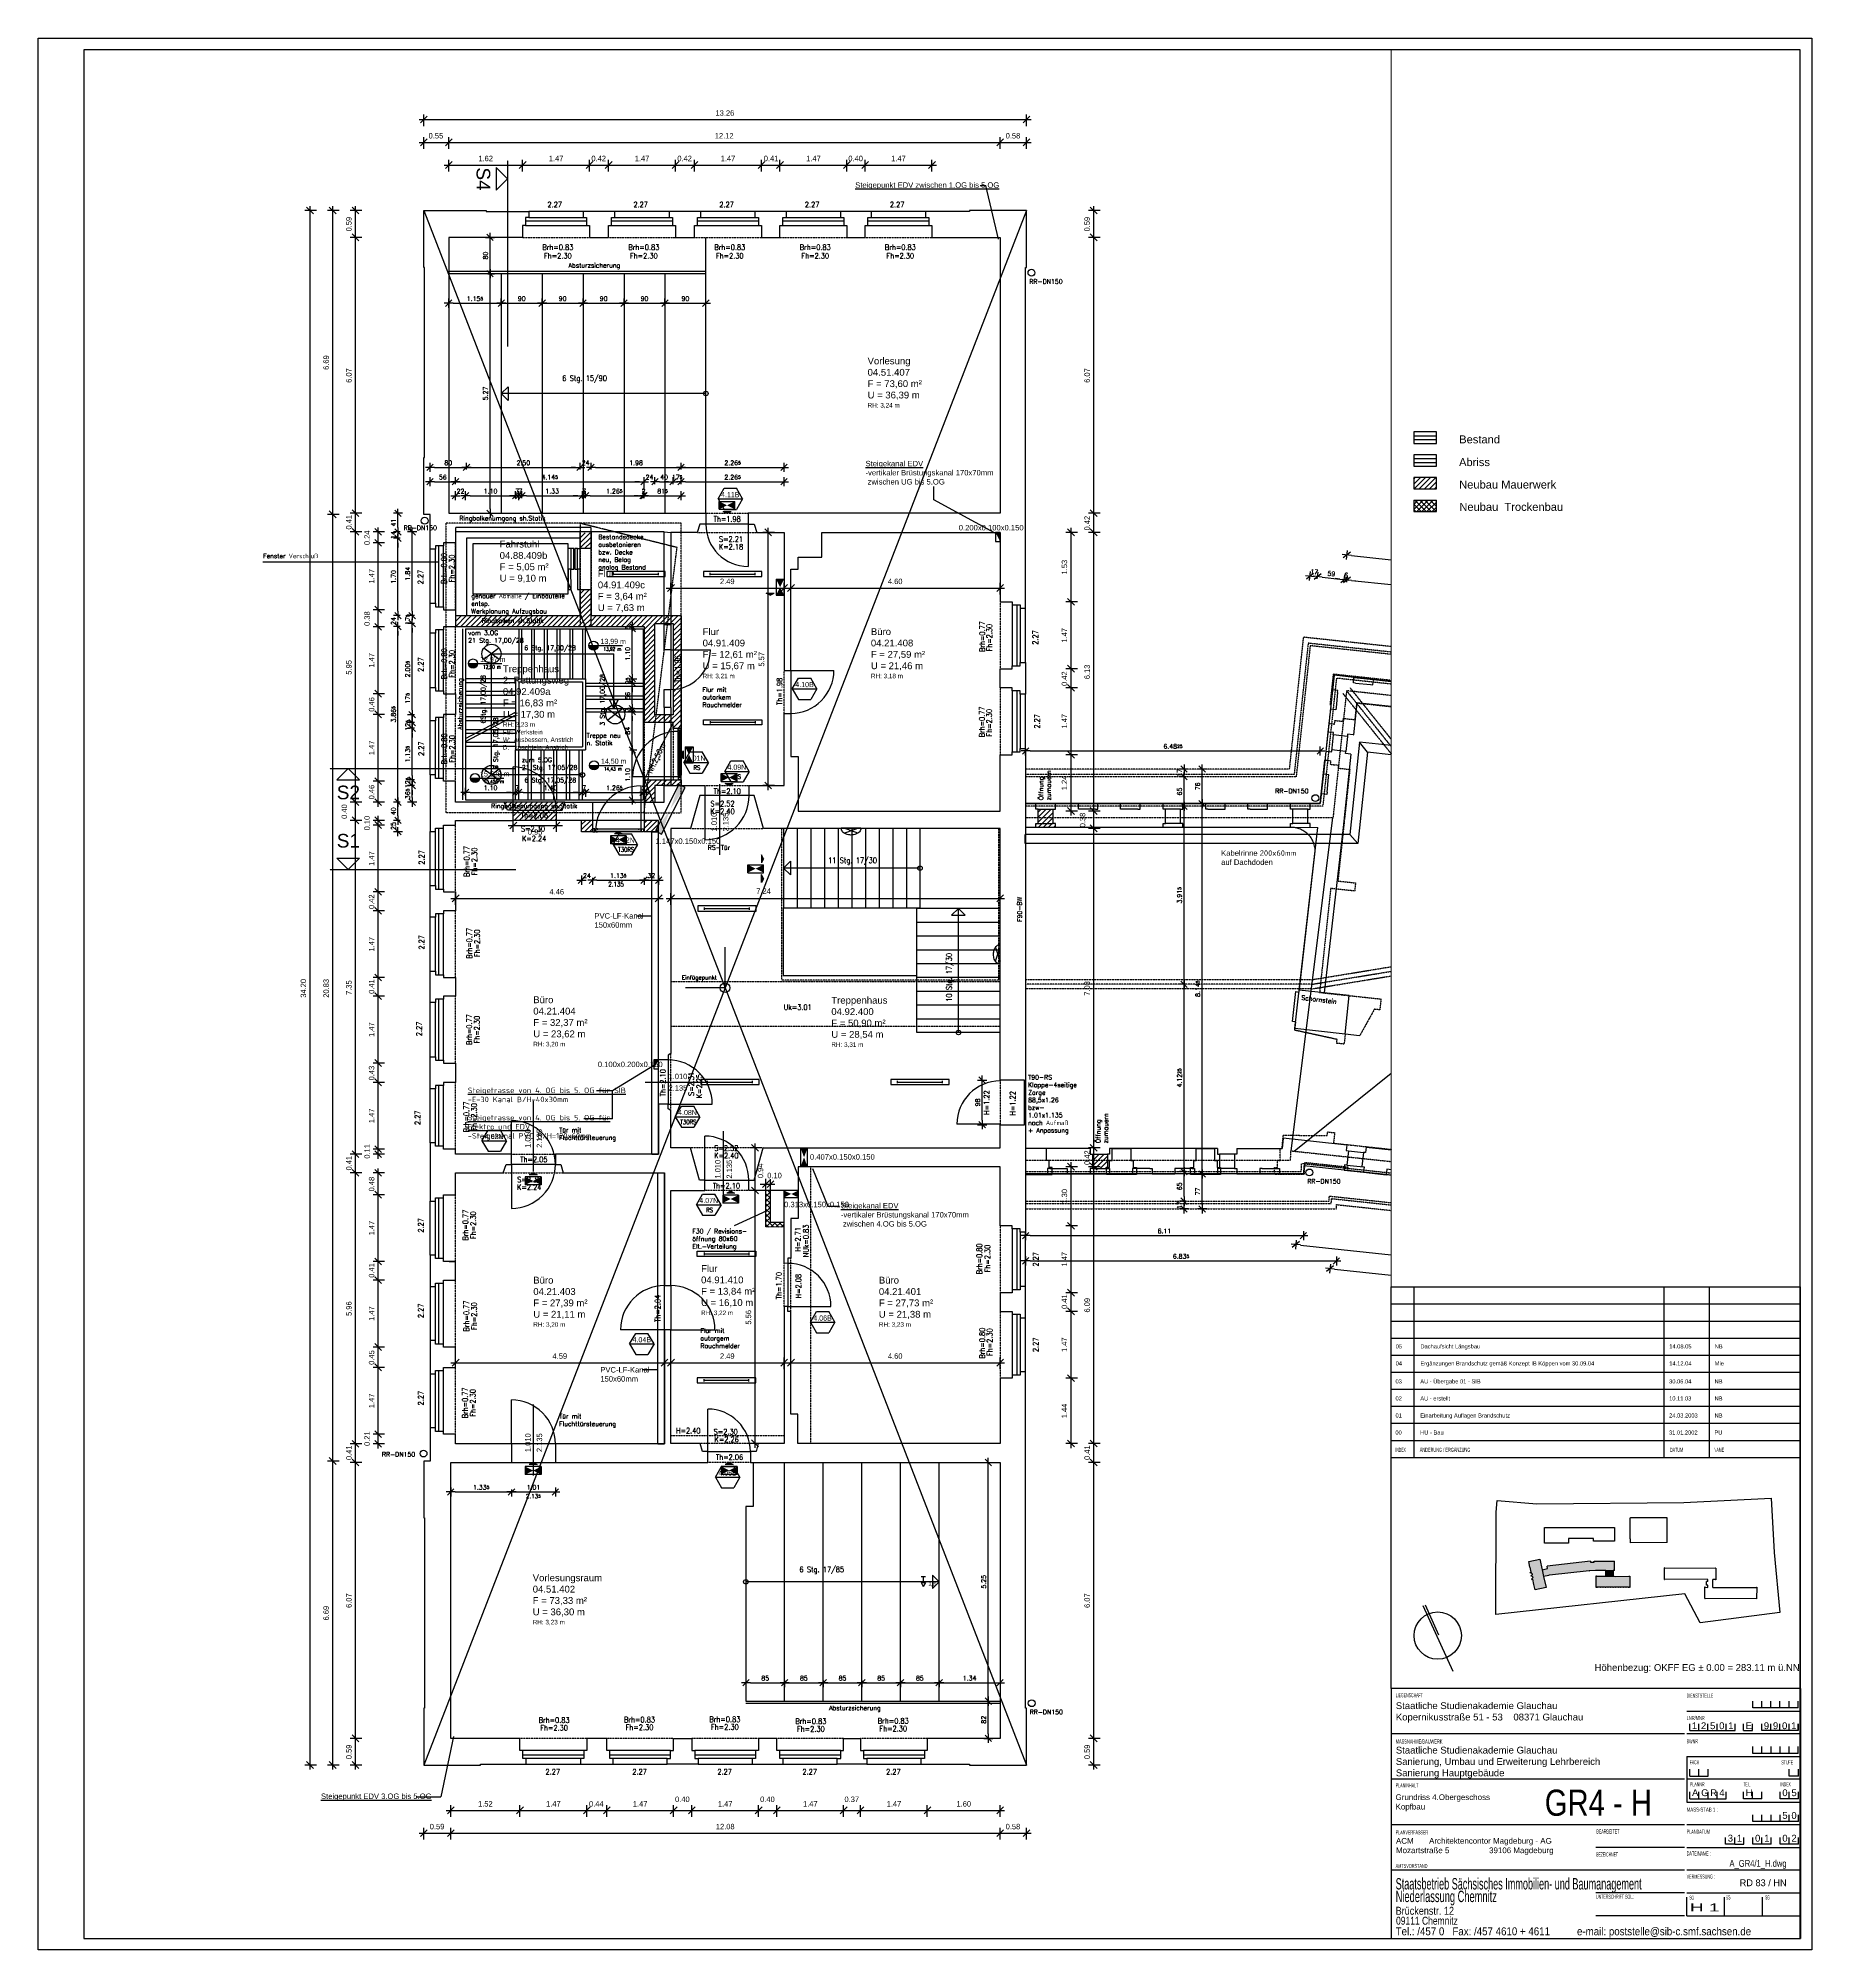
# Paper-space layout 'AFU-50_1' of a CAD drawing. Header units: metres. Extents: x 1 to 781, y 1 to 842.
# The model-space entities are those that its viewports show. They can reach past a viewport. Long polylines and large blocks are cut down to what shows.
import ezdxf
from ezdxf.enums import TextEntityAlignment as Align

# ---------------------------------------------------------------- set-up
doc = ezdxf.new("R2010")
doc.units = ezdxf.units.M
doc.header["$LTSCALE"] = 0.03
for name, pattern in [('AUSGEZOGEN', [0]), ('DOT', [0]), ('GESTRICHELT', [9, 6, -3]), ('STRICHLINIE', [19.05, 12.7, -6.35])]:
    doc.linetypes.add(name, pattern=pattern)
doc.layers.get('0').update_dxf_attribs({"linetype": 'CONTINUOUS'})
doc.layers.get('Defpoints').update_dxf_attribs({"linetype": 'CONTINUOUS'})
for name, color, linetype in [('1_Plankopf', 7, 'CONTINUOUS'), ('1_Planrahman', 7, 'CONTINUOUS'), ('1_PLANRAHMEN', 7, 'CONTINUOUS'), ('A_abriss', 44, '_ABBRUCH'), ('A_ansicht', 9, 'CONTINUOUS'), ('A_Aufzug', 3, 'CONTINUOUS'), ('A_bemaßung', 2, 'CONTINUOUS'), ('A_BRANDSCHUTZ', 10, 'CONTINUOUS'), ('A_EINFÜGEPUNKT', 2, 'CONTINUOUS'), ('A_fenster', 7, 'CONTINUOUS'), ('A_höhen', 3, 'CONTINUOUS'), ('A_Legende', 7, 'CONTINUOUS'), ('A_NR_TÜR', 1, 'CONTINUOUS'), ('A_räume', 5, 'CONTINUOUS'), ('A_schraffur', 10, 'CONTINUOUS'), ('A_TECHNOLOGIE', 7, 'CONTINUOUS'), ('A_text', 2, 'CONTINUOUS'), ('A_treppe', 3, 'CONTINUOUS'), ('A_TREPPE_NEU', 3, 'CONTINUOUS'), ('A_treppe_V2', 3, 'CONTINUOUS'), ('A_trockenbau', 2, 'CONTINUOUS'), ('A_Tuer_neu', 1, 'CONTINUOUS'), ('A_Tuernummern', 1, 'CONTINUOUS'), ('A_TXT-TUER', 1, 'CONTINUOUS'), ('A_türen', 9, 'CONTINUOUS'), ('A_verdeckt', 8, 'STRICHLINIE'), ('A_wände', 6, 'CONTINUOUS'), ('A_WÄNDE_NEU', 6, 'CONTINUOUS'), ('ANSICHT', 1, 'CONTINUOUS'), ('CKMA0002', 7, 'CONTINUOUS'), ('E__DURCHBR', 2, 'CONTINUOUS'), ('E__LEUCHTEN', 6, 'AUSGEZOGEN'), ('E__SYM3DPOS', 2, 'AUSGEZOGEN'), ('E__VERSYS', 2, 'AUSGEZOGEN')]:
    doc.layers.add(name, color=color, linetype=linetype)
doc.styles.add('ARIAL', font='ARIAL.TTF')
doc.styles.add('arial-n', font='ARIALN.TTF')
doc.styles.add('BOLDSIMP_FNT', font='TXT', dxfattribs={"height": 1})
doc.styles.add('ISO9', font='iso8.shx', dxfattribs={"height": 0.12})
doc.styles.add('NORM', font='simplex.shx', dxfattribs={"width": 0.7, "bigfont": 'bigfont.shx'})
doc.styles.add('PITSIMP8', font='PITSIMP8.SHX')
doc.styles.add('SIMPLEX', font='simplex.shx', dxfattribs={"height": 0.1})
doc.styles.get("Standard").update_dxf_attribs({"font": 'ARIAL.TTF', "height": 1})
doc.linetypes.add('_ABBRUCH', pattern='A,25,[101,cadkon.shx,S=3.5,R=0,X=0,Y=0],25', length=50)
doc.dimstyles.get("Standard").update_dxf_attribs({"dimtxt": 0.18, "dimasz": 0.18, "dimexe": 0.18, "dimexo": 0.0625, "dimgap": 0.09, "dimtad": 0, "dimtih": 1, "dimtoh": 1, "dimzin": 0, "dimdsep": 46, "dimlunit": 3, "dimtxsty": 'Standard', "dimcen": 0.09, "dimadec": 0, "dimazin": 0, "dimtfac": 1, "dimtofl": 0, "dimtmove": 2, "dimatfit": 3, "dimfxl": 1, "dimtolj": 1, "dimtzin": 0, "dimarcsym": 0})

# ---------------------------------------------------------------- blocks, each defined once
blk = doc.blocks.new('SLASH1')
at = {"layer": 'A_bemaßung', "color": 2, "linetype": 'Continuous'}
for p, q in [((0.07663, 0.07663), (-0.07319, -0.07319)), ((0, -0.14068), (0, 0.11466))]:
    blk.add_line(p, q, dxfattribs=at)
blk = doc.blocks.new('Aufzug')
at = {"layer": 'A_Aufzug', "color": 1, "linetype": 'GESTRICHELT'}
for p, q in [((2.74, 0.24), (-0.24, 0.24)), ((-0.24, 0.24), (-0.24, -1.94)), ((2.74, 0.03), (2.74, 0.24))]:
    blk.add_line(p, q, dxfattribs=at)
at = {"layer": 'A_Aufzug', "linetype": 'Continuous'}
for p, q in [((2.5, 0), (0, 0)), ((0, 0), (0, -1.7)), ((2.5, -1.7), (2.5, 0)), ((2.74, -1.94), (2.74, 0.03)), ((2.24, -0.119), (0.14, -0.119)), ((0.14, -0.119), (0.14, -1.219)), ((2.24, -1.219), (2.24, -0.119)), ((2.299, -0.227), (2.24, -0.227)), ((2.299, -0.227), (2.299, -0.677)), ((2.359, -0.227), (2.299, -0.227)), ((2.359, -0.677), (2.359, -0.227)), ((2.383, -0.227), (2.383, -0.677)), ((2.443, -0.227), (2.383, -0.227)), ((2.443, -0.677), (2.443, -0.227)), ((2.443, -0.227), (2.5, -0.227)), ((2.74, -0.227), (2.5, -0.227)), ((2.299, -0.677), (2.239, -0.677)), ((2.239, -0.677), (2.24, -1.128)), ((2.3, -1.128), (2.299, -0.677)), ((2.299, -0.677), (2.359, -0.677)), ((2.383, -0.677), (2.443, -0.677)), ((2.441, -0.677), (2.441, -1.127)), ((2.5, -0.677), (2.443, -0.677)), ((0.14, -1.219), (2.24, -1.219)), ((2.24, -1.128), (2.3, -1.128)), ((2.441, -1.127), (2.5, -1.127)), ((2.5, -1.127), (2.74, -1.127)), ((-0.24, -1.94), (2.74, -1.94)), ((0, -1.7), (2.5, -1.7))]:
    blk.add_line(p, q, dxfattribs=at)
blk = doc.blocks.new('DIMCROSS')
at = {"color": 0, "linetype": 'ByBlock'}
blk.add_line((-1, 0), (1, 0), dxfattribs=at)
at = {"linetype": 'ByBlock'}
blk.add_line((-0.707107, -0.707107), (0.707107, 0.707107), dxfattribs=at)
blk = doc.blocks.new('*D15')
at = {"layer": 'CKMA0002', "color": 1, "linetype": 'Continuous', "lineweight": -2}
for p, q in [((-3.934, 7.826), (-3.934, 8.026)), ((-3.134, 7.876), (-3.134, 8.026)), ((-3.834, 7.926), (-3.234, 7.926))]:
    blk.add_line(p, q, dxfattribs=at)
at = {"layer": 'Defpoints', "color": 0, "linetype": 'Continuous'}
for p in [(-3.134, 7.926), (-3.934, 6.316), (-3.134, 6.366)]:
    blk.add_point(p, dxfattribs=at)
at = {"layer": 'CKMA0002', "color": 1, "linetype": 'Continuous', "lineweight": -2, "xscale": 0.1, "yscale": 0.1, "zscale": 0.1}
for p, rotation in [((-3.934, 7.926), 180.0000000000903), ((-3.134, 7.926), 9.032775295356387e-11)]:
    blk.add_blockref('DIMCROSS', p, dxfattribs=dict(at, rotation=rotation))
at = {"layer": 'CKMA0002', "color": 3, "linetype": 'Continuous', "insert": (-3.534, 8.026), "char_height": 0.1, "attachment_point": 5, "style": 'SIMPLEX'}
blk.add_mtext('\\A1;80{\\A1\\H0.7x\\S;}', dxfattribs=at)
blk = doc.blocks.new('*D16')
at = {"layer": 'CKMA0002', "color": 1, "linetype": 'Continuous', "lineweight": -2}
for p, q in [((-0.634, 7.876), (-0.634, 8.026)), ((-3.034, 7.926), (-0.734, 7.926))]:
    blk.add_line(p, q, dxfattribs=at)
at = {"layer": 'Defpoints', "color": 0, "linetype": 'Continuous'}
for p in [(-0.634, 7.926), (-3.134, 6.366), (-0.634, 6.322)]:
    blk.add_point(p, dxfattribs=at)
at = {"layer": 'CKMA0002', "color": 1, "linetype": 'Continuous', "lineweight": -2, "xscale": 0.1, "yscale": 0.1, "zscale": 0.1}
for p, rotation in [((-3.134, 7.926), 180.0000000000903), ((-0.634, 7.926), 9.032775295356387e-11)]:
    blk.add_blockref('DIMCROSS', p, dxfattribs=dict(at, rotation=rotation))
at = {"layer": 'CKMA0002', "color": 3, "linetype": 'Continuous', "insert": (-1.884, 8.026), "char_height": 0.1, "attachment_point": 5, "style": 'SIMPLEX'}
blk.add_mtext('\\A1;2.50{\\A1\\H0.7x\\S;}', dxfattribs=at)
blk = doc.blocks.new('*D17')
at = {"layer": 'CKMA0002', "color": 1, "linetype": 'Continuous', "lineweight": -2}
for p, q in [((-0.394, 7.876), (-0.394, 8.026)), ((-0.734, 7.926), (-0.834, 7.926)), ((-0.294, 7.926), (-0.194, 7.926))]:
    blk.add_line(p, q, dxfattribs=at)
at = {"layer": 'Defpoints', "color": 0, "linetype": 'Continuous'}
for p in [(-0.394, 7.926), (-0.634, 6.322), (-0.394, 6.281)]:
    blk.add_point(p, dxfattribs=at)
at = {"layer": 'CKMA0002', "color": 1, "linetype": 'Continuous', "lineweight": -2, "xscale": 0.1, "yscale": 0.1, "zscale": 0.1}
for p, rotation in [((-0.634, 7.926), 9.032775295356387e-11), ((-0.394, 7.926), 180.0000000000903)]:
    blk.add_blockref('DIMCROSS', p, dxfattribs=dict(at, rotation=rotation))
at = {"layer": 'CKMA0002', "color": 3, "linetype": 'Continuous', "insert": (-0.514, 8.026), "char_height": 0.1, "attachment_point": 5, "style": 'SIMPLEX'}
blk.add_mtext('\\A1;24{\\A1\\H0.7x\\S;}', dxfattribs=at)
blk = doc.blocks.new('*D18')
at = {"layer": 'CKMA0002', "color": 1, "linetype": 'Continuous', "lineweight": -2}
for p, q in [((1.586, 7.876), (1.586, 8.026)), ((-0.294, 7.926), (1.486, 7.926))]:
    blk.add_line(p, q, dxfattribs=at)
at = {"layer": 'Defpoints', "color": 0, "linetype": 'Continuous'}
for p in [(1.586, 7.926), (-0.394, 6.281), (1.586, 4.666)]:
    blk.add_point(p, dxfattribs=at)
at = {"layer": 'CKMA0002', "color": 1, "linetype": 'Continuous', "lineweight": -2, "xscale": 0.1, "yscale": 0.1, "zscale": 0.1}
for p, rotation in [((-0.394, 7.926), 180.0000000000903), ((1.586, 7.926), 9.032775295356387e-11)]:
    blk.add_blockref('DIMCROSS', p, dxfattribs=dict(at, rotation=rotation))
at = {"layer": 'CKMA0002', "color": 3, "linetype": 'Continuous', "insert": (0.596, 8.026), "char_height": 0.1, "attachment_point": 5, "style": 'SIMPLEX'}
blk.add_mtext('\\A1;1.98{\\A1\\H0.7x\\S;}', dxfattribs=at)
blk = doc.blocks.new('*D19')
at = {"layer": 'CKMA0002', "color": 1, "linetype": 'Continuous', "lineweight": -2}
for p, q in [((3.851, 7.826), (3.851, 8.026)), ((1.686, 7.926), (3.751, 7.926))]:
    blk.add_line(p, q, dxfattribs=at)
at = {"layer": 'Defpoints', "color": 0, "linetype": 'Continuous'}
for p in [(3.851, 7.926), (1.586, 4.666), (3.851, 4.666)]:
    blk.add_point(p, dxfattribs=at)
at = {"layer": 'CKMA0002', "color": 1, "linetype": 'Continuous', "lineweight": -2, "xscale": 0.1, "yscale": 0.1, "zscale": 0.1}
for p, rotation in [((1.586, 7.926), 180.0000000000903), ((3.851, 7.926), 9.032775295356387e-11)]:
    blk.add_blockref('DIMCROSS', p, dxfattribs=dict(at, rotation=rotation))
at = {"layer": 'CKMA0002', "color": 3, "linetype": 'Continuous', "insert": (2.718, 8.026), "char_height": 0.1, "attachment_point": 5, "style": 'SIMPLEX'}
blk.add_mtext('\\A1;2.26{\\A1\\H0.7x\\S5;}', dxfattribs=at)
blk = doc.blocks.new('*D21')
at = {"layer": 'CKMA0002', "color": 1, "linetype": 'Continuous', "lineweight": -2}
for p, q in [((-3.934, 7.51), (-3.934, 7.71)), ((-3.834, 7.61), (-3.474, 7.61)), ((-3.374, 7.56), (-3.374, 7.71))]:
    blk.add_line(p, q, dxfattribs=at)
at = {"layer": 'Defpoints', "color": 0, "linetype": 'Continuous'}
for p in [(-3.374, 7.61), (-3.934, 2.668), (-3.374, 2.718)]:
    blk.add_point(p, dxfattribs=at)
at = {"layer": 'CKMA0002', "color": 1, "linetype": 'Continuous', "lineweight": -2, "xscale": 0.1, "yscale": 0.1, "zscale": 0.1}
for p, rotation in [((-3.934, 7.61), 180.0000000000903), ((-3.374, 7.61), 9.032775295356387e-11)]:
    blk.add_blockref('DIMCROSS', p, dxfattribs=dict(at, rotation=rotation))
at = {"layer": 'CKMA0002', "color": 3, "linetype": 'Continuous', "insert": (-3.654, 7.71), "char_height": 0.1, "attachment_point": 5, "style": 'SIMPLEX'}
blk.add_mtext('\\A1;56{\\A1\\H0.7x\\S;}', dxfattribs=at)
blk = doc.blocks.new('*D22')
at = {"layer": 'CKMA0002', "color": 1, "linetype": 'Continuous', "lineweight": -2}
for p, q in [((-3.274, 7.61), (0.671, 7.61)), ((0.771, 7.435), (0.771, 7.71))]:
    blk.add_line(p, q, dxfattribs=at)
at = {"layer": 'Defpoints', "color": 0, "linetype": 'Continuous'}
for p in [(0.771, 7.61), (-3.374, 2.718), (0.771, 2.311)]:
    blk.add_point(p, dxfattribs=at)
at = {"layer": 'CKMA0002', "color": 1, "linetype": 'Continuous', "lineweight": -2, "xscale": 0.1, "yscale": 0.1, "zscale": 0.1}
for p, rotation in [((-3.374, 7.61), 180.0000000000903), ((0.771, 7.61), 9.032775295356387e-11)]:
    blk.add_blockref('DIMCROSS', p, dxfattribs=dict(at, rotation=rotation))
at = {"layer": 'CKMA0002', "color": 3, "linetype": 'Continuous', "insert": (-1.302, 7.71), "char_height": 0.1, "attachment_point": 5, "style": 'SIMPLEX'}
blk.add_mtext('\\A1;4.14{\\A1\\H0.7x\\S5;}', dxfattribs=at)
blk = doc.blocks.new('*D23')
at = {"layer": 'CKMA0002', "color": 1, "linetype": 'Continuous', "lineweight": -2}
for p, q in [((0.671, 7.61), (0.571, 7.61)), ((1.011, 7.56), (1.011, 7.71)), ((1.111, 7.61), (1.211, 7.61))]:
    blk.add_line(p, q, dxfattribs=at)
at = {"layer": 'Defpoints', "color": 0, "linetype": 'Continuous'}
for p in [(1.011, 7.61), (1.011, 2.807), (0.771, 2.311)]:
    blk.add_point(p, dxfattribs=at)
at = {"layer": 'CKMA0002', "color": 1, "linetype": 'Continuous', "lineweight": -2, "xscale": 0.1, "yscale": 0.1, "zscale": 0.1}
for p, rotation in [((0.771, 7.61), 9.032775295356387e-11), ((1.011, 7.61), 180.0000000000903)]:
    blk.add_blockref('DIMCROSS', p, dxfattribs=dict(at, rotation=rotation))
at = {"layer": 'CKMA0002', "color": 3, "linetype": 'Continuous', "insert": (0.891, 7.71), "char_height": 0.1, "attachment_point": 5, "style": 'SIMPLEX'}
blk.add_mtext('\\A1;24{\\A1\\H0.7x\\S;}', dxfattribs=at)
blk = doc.blocks.new('*D24')
at = {"layer": 'CKMA0002', "color": 1, "linetype": 'Continuous', "lineweight": -2}
for p, q in [((1.111, 7.61), (1.311, 7.61)), ((1.411, 7.56), (1.411, 7.71))]:
    blk.add_line(p, q, dxfattribs=at)
at = {"layer": 'Defpoints', "color": 0, "linetype": 'Continuous'}
for p in [(1.411, 7.61), (1.011, 2.807), (1.411, 2.311)]:
    blk.add_point(p, dxfattribs=at)
at = {"layer": 'CKMA0002', "color": 1, "linetype": 'Continuous', "lineweight": -2, "xscale": 0.1, "yscale": 0.1, "zscale": 0.1}
for p, rotation in [((1.011, 7.61), 180.0000000000903), ((1.411, 7.61), 9.032775295356387e-11)]:
    blk.add_blockref('DIMCROSS', p, dxfattribs=dict(at, rotation=rotation))
at = {"layer": 'CKMA0002', "color": 3, "linetype": 'Continuous', "insert": (1.211, 7.71), "char_height": 0.1, "attachment_point": 5, "style": 'SIMPLEX'}
blk.add_mtext('\\A1;40{\\A1\\H0.7x\\S;}', dxfattribs=at)
blk = doc.blocks.new('*D25')
at = {"layer": 'CKMA0002', "color": 1, "linetype": 'Continuous', "lineweight": -2}
for p, q in [((1.311, 7.61), (1.211, 7.61)), ((1.586, 7.56), (1.586, 7.71)), ((1.686, 7.61), (1.786, 7.61))]:
    blk.add_line(p, q, dxfattribs=at)
at = {"layer": 'Defpoints', "color": 0, "linetype": 'Continuous'}
for p in [(1.586, 7.61), (1.411, 2.311), (1.586, 2.311)]:
    blk.add_point(p, dxfattribs=at)
at = {"layer": 'CKMA0002', "color": 1, "linetype": 'Continuous', "lineweight": -2, "xscale": 0.1, "yscale": 0.1, "zscale": 0.1}
for p, rotation in [((1.411, 7.61), 9.032775295356387e-11), ((1.586, 7.61), 180.0000000000903)]:
    blk.add_blockref('DIMCROSS', p, dxfattribs=dict(at, rotation=rotation))
at = {"layer": 'CKMA0002', "color": 3, "linetype": 'Continuous', "insert": (1.498, 7.71), "char_height": 0.1, "attachment_point": 5, "style": 'SIMPLEX'}
blk.add_mtext('\\A1;17{\\A1\\H0.7x\\S5;}', dxfattribs=at)
blk = doc.blocks.new('*D26')
at = {"layer": 'CKMA0002', "color": 1, "linetype": 'Continuous', "lineweight": -2}
for p, q in [((1.686, 7.61), (3.751, 7.61)), ((3.851, 7.51), (3.851, 7.71))]:
    blk.add_line(p, q, dxfattribs=at)
at = {"layer": 'Defpoints', "color": 0, "linetype": 'Continuous'}
for p in [(3.851, 7.61), (1.586, 2.311), (3.851, 2.263)]:
    blk.add_point(p, dxfattribs=at)
at = {"layer": 'CKMA0002', "color": 1, "linetype": 'Continuous', "lineweight": -2, "xscale": 0.1, "yscale": 0.1, "zscale": 0.1}
for p, rotation in [((1.586, 7.61), 180.0000000000903), ((3.851, 7.61), 9.032775295356387e-11)]:
    blk.add_blockref('DIMCROSS', p, dxfattribs=dict(at, rotation=rotation))
at = {"layer": 'CKMA0002', "color": 3, "linetype": 'Continuous', "insert": (2.718, 7.71), "char_height": 0.1, "attachment_point": 5, "style": 'SIMPLEX'}
blk.add_mtext('\\A1;2.26{\\A1\\H0.7x\\S5;}', dxfattribs=at)
blk = doc.blocks.new('*D27')
at = {"layer": 'CKMA0002', "color": 1, "linetype": 'Continuous', "lineweight": -2}
for p, q in [((-4.59, 0.161), (-4.74, 0.161)), ((-4.54, -0.089), (-4.74, -0.089)), ((-4.64, -0.089), (-4.64, -0.089)), ((-4.64, -0.089), (-4.64, -0.089))]:
    blk.add_line(p, q, dxfattribs=at)
at = {"layer": 'Defpoints', "color": 0, "linetype": 'Continuous'}
for p in [(-4.64, 0.161), (-3.024, 0.161), (-2.974, -0.089)]:
    blk.add_point(p, dxfattribs=at)
at = {"layer": 'CKMA0002', "color": 1, "linetype": 'Continuous', "lineweight": -2, "xscale": 0.1, "yscale": 0.1, "zscale": 0.1}
for p, rotation in [((-4.64, 0.161), 269.9999999999996), ((-4.64, -0.089), 89.99999999999964)]:
    blk.add_blockref('DIMCROSS', p, dxfattribs=dict(at, rotation=rotation))
at = {"layer": 'CKMA0002', "color": 3, "linetype": 'Continuous', "insert": (-4.74, 0.036), "char_height": 0.1, "attachment_point": 5, "rotation": 90, "style": 'SIMPLEX'}
blk.add_mtext('\\A1;25{\\A1\\H0.7x\\S;}', dxfattribs=at)
blk = doc.blocks.new('*D28')
at = {"layer": 'CKMA0002', "color": 1, "linetype": 'Continuous', "lineweight": -2}
for p, q in [((-4.59, 0.561), (-4.74, 0.561)), ((-4.64, 0.261), (-4.64, 0.461))]:
    blk.add_line(p, q, dxfattribs=at)
at = {"layer": 'Defpoints', "color": 0, "linetype": 'Continuous'}
for p in [(-4.64, 0.561), (-3.024, 0.561), (-3.024, 0.161)]:
    blk.add_point(p, dxfattribs=at)
at = {"layer": 'CKMA0002', "color": 1, "linetype": 'Continuous', "lineweight": -2, "xscale": 0.1, "yscale": 0.1, "zscale": 0.1}
for p, rotation in [((-4.64, 0.561), 89.99999999999964), ((-4.64, 0.161), 269.9999999999996)]:
    blk.add_blockref('DIMCROSS', p, dxfattribs=dict(at, rotation=rotation))
at = {"layer": 'CKMA0002', "color": 3, "linetype": 'Continuous', "insert": (-4.74, 0.361), "char_height": 0.1, "attachment_point": 5, "rotation": 90, "style": 'SIMPLEX'}
blk.add_mtext('\\A1;40{\\A1\\H0.7x\\S;}', dxfattribs=at)
blk = doc.blocks.new('*D29')
at = {"layer": 'CKMA0002', "color": 1, "linetype": 'Continuous', "lineweight": -2}
for p, q in [((-4.59, 4.426), (-4.74, 4.426)), ((-4.64, 0.661), (-4.64, 4.326))]:
    blk.add_line(p, q, dxfattribs=at)
at = {"layer": 'Defpoints', "color": 0, "linetype": 'Continuous'}
for p in [(-4.64, 4.426), (-1.351, 4.426), (-3.024, 0.561)]:
    blk.add_point(p, dxfattribs=at)
at = {"layer": 'CKMA0002', "color": 1, "linetype": 'Continuous', "lineweight": -2, "xscale": 0.1, "yscale": 0.1, "zscale": 0.1}
for p, rotation in [((-4.64, 4.426), 89.99999999999964), ((-4.64, 0.561), 269.9999999999996)]:
    blk.add_blockref('DIMCROSS', p, dxfattribs=dict(at, rotation=rotation))
at = {"layer": 'CKMA0002', "color": 3, "linetype": 'Continuous', "insert": (-4.74, 2.493), "char_height": 0.1, "attachment_point": 5, "rotation": 90, "style": 'SIMPLEX'}
blk.add_mtext('\\A1;3.86{\\A1\\H0.7x\\S5;}', dxfattribs=at)
blk = doc.blocks.new('*D30')
at = {"layer": 'CKMA0002', "color": 1, "linetype": 'Continuous', "lineweight": -2}
for p, q in [((-4.59, 4.666), (-4.74, 4.666)), ((-4.64, 4.766), (-4.64, 4.866)), ((-4.64, 4.326), (-4.64, 4.226))]:
    blk.add_line(p, q, dxfattribs=at)
at = {"layer": 'Defpoints', "color": 0, "linetype": 'Continuous'}
for p in [(-4.64, 4.666), (-1.336, 4.666), (-1.351, 4.426)]:
    blk.add_point(p, dxfattribs=at)
at = {"layer": 'CKMA0002', "color": 1, "linetype": 'Continuous', "lineweight": -2, "xscale": 0.1, "yscale": 0.1, "zscale": 0.1}
for p, rotation in [((-4.64, 4.666), 269.9999999999996), ((-4.64, 4.426), 89.99999999999964)]:
    blk.add_blockref('DIMCROSS', p, dxfattribs=dict(at, rotation=rotation))
at = {"layer": 'CKMA0002', "color": 3, "linetype": 'Continuous', "insert": (-4.74, 4.546), "char_height": 0.1, "attachment_point": 5, "rotation": 90, "style": 'SIMPLEX'}
blk.add_mtext('\\A1;24{\\A1\\H0.7x\\S;}', dxfattribs=at)
blk = doc.blocks.new('*D31')
at = {"layer": 'CKMA0002', "color": 1, "linetype": 'Continuous', "lineweight": -2}
for p, q in [((-4.59, 6.366), (-4.74, 6.366)), ((-4.64, 4.766), (-4.64, 6.266))]:
    blk.add_line(p, q, dxfattribs=at)
at = {"layer": 'Defpoints', "color": 0, "linetype": 'Continuous'}
for p in [(-4.64, 6.366), (-2.802, 6.366), (-1.336, 4.666)]:
    blk.add_point(p, dxfattribs=at)
at = {"layer": 'CKMA0002', "color": 1, "linetype": 'Continuous', "lineweight": -2, "xscale": 0.1, "yscale": 0.1, "zscale": 0.1}
for p, rotation in [((-4.64, 6.366), 89.99999999999964), ((-4.64, 4.666), 269.9999999999996)]:
    blk.add_blockref('DIMCROSS', p, dxfattribs=dict(at, rotation=rotation))
at = {"layer": 'CKMA0002', "color": 3, "linetype": 'Continuous', "insert": (-4.74, 5.516), "char_height": 0.1, "attachment_point": 5, "rotation": 90, "style": 'SIMPLEX'}
blk.add_mtext('\\A1;1.70{\\A1\\H0.7x\\S;}', dxfattribs=at)
blk = doc.blocks.new('*D32')
at = {"layer": 'CKMA0002', "color": 1, "linetype": 'Continuous', "lineweight": -2}
for p, q in [((-4.59, 6.506), (-4.74, 6.506)), ((-4.64, 6.606), (-4.64, 6.706)), ((-4.64, 6.266), (-4.64, 6.166))]:
    blk.add_line(p, q, dxfattribs=at)
at = {"layer": 'Defpoints', "color": 0, "linetype": 'Continuous'}
for p in [(-4.64, 6.506), (-2.802, 6.506), (-2.802, 6.366)]:
    blk.add_point(p, dxfattribs=at)
at = {"layer": 'CKMA0002', "color": 1, "linetype": 'Continuous', "lineweight": -2, "xscale": 0.1, "yscale": 0.1, "zscale": 0.1}
for p, rotation in [((-4.64, 6.506), 269.9999999999996), ((-4.64, 6.366), 89.99999999999964)]:
    blk.add_blockref('DIMCROSS', p, dxfattribs=dict(at, rotation=rotation))
at = {"layer": 'CKMA0002', "color": 3, "linetype": 'Continuous', "insert": (-4.74, 6.436), "char_height": 0.1, "attachment_point": 5, "rotation": 90, "style": 'SIMPLEX'}
blk.add_mtext('\\A1;14{\\A1\\H0.7x\\S;}', dxfattribs=at)
blk = doc.blocks.new('*D33')
at = {"layer": 'CKMA0002', "color": 1, "linetype": 'Continuous', "lineweight": -2}
for p, q in [((-4.54, 6.916), (-4.74, 6.916)), ((-4.64, 6.606), (-4.64, 6.816))]:
    blk.add_line(p, q, dxfattribs=at)
at = {"layer": 'Defpoints', "color": 0, "linetype": 'Continuous'}
for p in [(-4.64, 6.916), (-2.802, 6.916), (-2.802, 6.506)]:
    blk.add_point(p, dxfattribs=at)
at = {"layer": 'CKMA0002', "color": 1, "linetype": 'Continuous', "lineweight": -2, "xscale": 0.1, "yscale": 0.1, "zscale": 0.1}
for p, rotation in [((-4.64, 6.916), 89.99999999999964), ((-4.64, 6.506), 269.9999999999996)]:
    blk.add_blockref('DIMCROSS', p, dxfattribs=dict(at, rotation=rotation))
at = {"layer": 'CKMA0002', "color": 3, "linetype": 'Continuous', "insert": (-4.74, 6.711), "char_height": 0.1, "attachment_point": 5, "rotation": 90, "style": 'SIMPLEX'}
blk.add_mtext('\\A1;41{\\A1\\H0.7x\\S;}', dxfattribs=at)
blk = doc.blocks.new('*D34')
at = {"layer": 'CKMA0002', "color": 1, "linetype": 'Continuous', "lineweight": -2}
for p, q in [((-4.278, 0.926), (-4.428, 0.926)), ((-4.228, 0.561), (-4.428, 0.561)), ((-4.328, 0.661), (-4.328, 0.826))]:
    blk.add_line(p, q, dxfattribs=at)
at = {"layer": 'Defpoints', "color": 0, "linetype": 'Continuous'}
for p in [(-4.328, 0.926), (1.586, 0.926), (1.636, 0.561)]:
    blk.add_point(p, dxfattribs=at)
at = {"layer": 'CKMA0002', "color": 1, "linetype": 'Continuous', "lineweight": -2, "xscale": 0.1, "yscale": 0.1, "zscale": 0.1}
for p, rotation in [((-4.328, 0.926), 89.99999999999964), ((-4.328, 0.561), 269.9999999999996)]:
    blk.add_blockref('DIMCROSS', p, dxfattribs=dict(at, rotation=rotation))
at = {"layer": 'CKMA0002', "color": 3, "linetype": 'Continuous', "insert": (-4.428, 0.743), "char_height": 0.1, "attachment_point": 5, "rotation": 90, "style": 'SIMPLEX'}
blk.add_mtext('\\A1;36{\\A1\\H0.7x\\S5;}', dxfattribs=at)
blk = doc.blocks.new('*D35')
at = {"layer": 'CKMA0002', "color": 1, "linetype": 'Continuous', "lineweight": -2}
for p, q in [((-4.278, 1.051), (-4.428, 1.051)), ((-4.328, 1.151), (-4.328, 1.251)), ((-4.328, 0.826), (-4.328, 0.726))]:
    blk.add_line(p, q, dxfattribs=at)
at = {"layer": 'Defpoints', "color": 0, "linetype": 'Continuous'}
for p in [(-4.328, 1.051), (1.586, 1.051), (1.586, 0.926)]:
    blk.add_point(p, dxfattribs=at)
at = {"layer": 'CKMA0002', "color": 1, "linetype": 'Continuous', "lineweight": -2, "xscale": 0.1, "yscale": 0.1, "zscale": 0.1}
for p, rotation in [((-4.328, 1.051), 269.9999999999996), ((-4.328, 0.926), 89.99999999999964)]:
    blk.add_blockref('DIMCROSS', p, dxfattribs=dict(at, rotation=rotation))
at = {"layer": 'CKMA0002', "color": 3, "linetype": 'Continuous', "insert": (-4.428, 0.988), "char_height": 0.1, "attachment_point": 5, "rotation": 90, "style": 'SIMPLEX'}
blk.add_mtext('\\A1;12{\\A1\\H0.7x\\S5;}', dxfattribs=at)
blk = doc.blocks.new('*D36')
at = {"layer": 'CKMA0002', "color": 1, "linetype": 'Continuous', "lineweight": -2}
for p, q in [((-4.278, 2.186), (-4.428, 2.186)), ((-4.328, 1.151), (-4.328, 2.086))]:
    blk.add_line(p, q, dxfattribs=at)
at = {"layer": 'Defpoints', "color": 0, "linetype": 'Continuous'}
for p in [(-4.328, 2.186), (1.411, 2.186), (1.586, 1.051)]:
    blk.add_point(p, dxfattribs=at)
at = {"layer": 'CKMA0002', "color": 1, "linetype": 'Continuous', "lineweight": -2, "xscale": 0.1, "yscale": 0.1, "zscale": 0.1}
for p, rotation in [((-4.328, 2.186), 89.99999999999964), ((-4.328, 1.051), 269.9999999999996)]:
    blk.add_blockref('DIMCROSS', p, dxfattribs=dict(at, rotation=rotation))
at = {"layer": 'CKMA0002', "color": 3, "linetype": 'Continuous', "insert": (-4.428, 1.618), "char_height": 0.1, "attachment_point": 5, "rotation": 90, "style": 'SIMPLEX'}
blk.add_mtext('\\A1;1.13{\\A1\\H0.7x\\S5;}', dxfattribs=at)
blk = doc.blocks.new('*D37')
at = {"layer": 'CKMA0002', "color": 1, "linetype": 'Continuous', "lineweight": -2}
for p, q in [((-4.278, 2.311), (-4.428, 2.311)), ((-4.328, 2.411), (-4.328, 2.511)), ((-4.328, 2.086), (-4.328, 1.986))]:
    blk.add_line(p, q, dxfattribs=at)
at = {"layer": 'Defpoints', "color": 0, "linetype": 'Continuous'}
for p in [(-4.328, 2.311), (1.123, 2.311), (1.411, 2.186)]:
    blk.add_point(p, dxfattribs=at)
at = {"layer": 'CKMA0002', "color": 1, "linetype": 'Continuous', "lineweight": -2, "xscale": 0.1, "yscale": 0.1, "zscale": 0.1}
for p, rotation in [((-4.328, 2.311), 269.9999999999996), ((-4.328, 2.186), 89.99999999999964)]:
    blk.add_blockref('DIMCROSS', p, dxfattribs=dict(at, rotation=rotation))
at = {"layer": 'CKMA0002', "color": 3, "linetype": 'Continuous', "insert": (-4.428, 2.248), "char_height": 0.1, "attachment_point": 5, "rotation": 90, "style": 'SIMPLEX'}
blk.add_mtext('\\A1;12{\\A1\\H0.7x\\S5;}', dxfattribs=at)
blk = doc.blocks.new('*D38')
at = {"layer": 'CKMA0002', "color": 1, "linetype": 'Continuous', "lineweight": -2}
for p, q in [((-4.328, 2.586), (-4.328, 3.004)), ((-4.278, 2.486), (-4.428, 2.486)), ((-4.328, 2.211), (-4.328, 2.111))]:
    blk.add_line(p, q, dxfattribs=at)
at = {"layer": 'Defpoints', "color": 0, "linetype": 'Continuous'}
for p in [(-4.328, 2.486), (1.123, 2.486), (1.123, 2.311)]:
    blk.add_point(p, dxfattribs=at)
at = {"layer": 'CKMA0002', "color": 1, "linetype": 'Continuous', "lineweight": -2, "xscale": 0.1, "yscale": 0.1, "zscale": 0.1}
for p, rotation in [((-4.328, 2.486), 269.9999999999996), ((-4.328, 2.311), 89.99999999999964)]:
    blk.add_blockref('DIMCROSS', p, dxfattribs=dict(at, rotation=rotation))
at = {"layer": 'CKMA0002', "color": 3, "linetype": 'Continuous', "insert": (-4.428, 2.845), "char_height": 0.1, "attachment_point": 5, "rotation": 90, "style": 'SIMPLEX'}
blk.add_mtext('\\A1;17{\\A1\\H0.7x\\S5;}', dxfattribs=at)
blk = doc.blocks.new('*D39')
at = {"layer": 'CKMA0002', "color": 1, "linetype": 'Continuous', "lineweight": -2}
for p, q in [((-4.278, 4.491), (-4.428, 4.491)), ((-4.328, 2.586), (-4.328, 4.391))]:
    blk.add_line(p, q, dxfattribs=at)
at = {"layer": 'Defpoints', "color": 0, "linetype": 'Continuous'}
for p in [(-4.328, 4.491), (1.123, 4.491), (1.123, 2.486)]:
    blk.add_point(p, dxfattribs=at)
at = {"layer": 'CKMA0002', "color": 1, "linetype": 'Continuous', "lineweight": -2, "xscale": 0.1, "yscale": 0.1, "zscale": 0.1}
for p, rotation in [((-4.328, 4.491), 89.99999999999964), ((-4.328, 2.486), 269.9999999999996)]:
    blk.add_blockref('DIMCROSS', p, dxfattribs=dict(at, rotation=rotation))
at = {"layer": 'CKMA0002', "color": 3, "linetype": 'Continuous', "insert": (-4.428, 3.488), "char_height": 0.1, "attachment_point": 5, "rotation": 90, "style": 'SIMPLEX'}
blk.add_mtext('\\A1;2.00{\\A1\\H0.7x\\S5;}', dxfattribs=at)
blk = doc.blocks.new('*D40')
at = {"layer": 'CKMA0002', "color": 1, "linetype": 'Continuous', "lineweight": -2}
for p, q in [((-4.278, 4.666), (-4.428, 4.666)), ((-4.328, 4.766), (-4.328, 4.866)), ((-4.328, 4.391), (-4.328, 4.291))]:
    blk.add_line(p, q, dxfattribs=at)
at = {"layer": 'Defpoints', "color": 0, "linetype": 'Continuous'}
for p in [(-4.328, 4.666), (1.186, 4.666), (1.123, 4.491)]:
    blk.add_point(p, dxfattribs=at)
at = {"layer": 'CKMA0002', "color": 1, "linetype": 'Continuous', "lineweight": -2, "xscale": 0.1, "yscale": 0.1, "zscale": 0.1}
for p, rotation in [((-4.328, 4.666), 269.9999999999996), ((-4.328, 4.491), 89.99999999999964)]:
    blk.add_blockref('DIMCROSS', p, dxfattribs=dict(at, rotation=rotation))
at = {"layer": 'CKMA0002', "color": 3, "linetype": 'Continuous', "insert": (-4.428, 4.578), "char_height": 0.1, "attachment_point": 5, "rotation": 90, "style": 'SIMPLEX'}
blk.add_mtext('\\A1;17{\\A1\\H0.7x\\S5;}', dxfattribs=at)
blk = doc.blocks.new('*D41')
at = {"layer": 'CKMA0002', "color": 1, "linetype": 'Continuous', "lineweight": -2}
for p, q in [((-4.228, 6.506), (-4.428, 6.506)), ((-4.328, 4.766), (-4.328, 6.406))]:
    blk.add_line(p, q, dxfattribs=at)
at = {"layer": 'Defpoints', "color": 0, "linetype": 'Continuous'}
for p in [(-4.328, 6.506), (0.14, 6.506), (1.186, 4.666)]:
    blk.add_point(p, dxfattribs=at)
at = {"layer": 'CKMA0002', "color": 1, "linetype": 'Continuous', "lineweight": -2, "xscale": 0.1, "yscale": 0.1, "zscale": 0.1}
for p, rotation in [((-4.328, 6.506), 89.99999999999964), ((-4.328, 4.666), 269.9999999999996)]:
    blk.add_blockref('DIMCROSS', p, dxfattribs=dict(at, rotation=rotation))
at = {"layer": 'CKMA0002', "color": 3, "linetype": 'Continuous', "insert": (-4.428, 5.586), "char_height": 0.1, "attachment_point": 5, "rotation": 90, "style": 'SIMPLEX'}
blk.add_mtext('\\A1;1.84{\\A1\\H0.7x\\S;}', dxfattribs=at)
blk = doc.blocks.new('*D42')
at = {"layer": 'CKMA0002', "color": 1, "linetype": 'Continuous', "lineweight": -2}
for p, q in [((-0.604, -1.054), (-0.604, -1.254)), ((-0.604, -1.154), (-0.604, -1.154)), ((-0.604, -1.154), (-0.604, -1.154)), ((-0.364, -1.104), (-0.364, -1.254))]:
    blk.add_line(p, q, dxfattribs=at)
at = {"layer": 'Defpoints', "color": 0, "linetype": 'Continuous'}
for p in [(-0.604, -0.039), (-0.364, -0.089), (-0.364, -1.154)]:
    blk.add_point(p, dxfattribs=at)
at = {"layer": 'CKMA0002', "color": 1, "linetype": 'Continuous', "lineweight": -2, "xscale": 0.1, "yscale": 0.1, "zscale": 0.1}
for p, rotation in [((-0.604, -1.154), 359.9999999999991), ((-0.364, -1.154), 179.999999999999)]:
    blk.add_blockref('DIMCROSS', p, dxfattribs=dict(at, rotation=rotation))
at = {"layer": 'CKMA0002', "color": 3, "linetype": 'Continuous', "insert": (-0.484, -1.054), "char_height": 0.1, "attachment_point": 5, "style": 'SIMPLEX'}
blk.add_mtext('\\A1;24{\\A1\\H0.7x\\S;}', dxfattribs=at)
blk = doc.blocks.new('*D43')
at = {"layer": 'CKMA0002', "color": 1, "linetype": 'Continuous', "lineweight": -2}
for p, q in [((-0.264, -1.154), (0.671, -1.154)), ((0.771, -1.104), (0.771, -1.254))]:
    blk.add_line(p, q, dxfattribs=at)
at = {"layer": 'Defpoints', "color": 0, "linetype": 'Continuous'}
for p in [(-0.364, -0.089), (0.771, -0.089), (0.771, -1.154)]:
    blk.add_point(p, dxfattribs=at)
at = {"layer": 'CKMA0002', "color": 1, "linetype": 'Continuous', "lineweight": -2, "xscale": 0.1, "yscale": 0.1, "zscale": 0.1}
for p, rotation in [((-0.364, -1.154), 179.999999999999), ((0.771, -1.154), 359.9999999999991)]:
    blk.add_blockref('DIMCROSS', p, dxfattribs=dict(at, rotation=rotation))
at = {"layer": 'CKMA0002', "color": 3, "linetype": 'Continuous', "insert": (0.203, -1.054), "char_height": 0.1, "attachment_point": 5, "style": 'SIMPLEX'}
blk.add_mtext('\\A1;1.13{\\A1\\H0.7x\\S5;}', dxfattribs=at)
blk = doc.blocks.new('*D44')
at = {"layer": 'CKMA0002', "color": 1, "linetype": 'Continuous', "lineweight": -2}
for p, q in [((0.871, -1.154), (0.991, -1.154)), ((1.091, -1.054), (1.091, -1.254))]:
    blk.add_line(p, q, dxfattribs=at)
at = {"layer": 'Defpoints', "color": 0, "linetype": 'Continuous'}
for p in [(0.771, -0.089), (1.091, -0.96), (1.091, -1.154)]:
    blk.add_point(p, dxfattribs=at)
at = {"layer": 'CKMA0002', "color": 1, "linetype": 'Continuous', "lineweight": -2, "xscale": 0.1, "yscale": 0.1, "zscale": 0.1}
for p, rotation in [((0.771, -1.154), 179.999999999999), ((1.091, -1.154), 359.9999999999991)]:
    blk.add_blockref('DIMCROSS', p, dxfattribs=dict(at, rotation=rotation))
at = {"layer": 'CKMA0002', "color": 3, "linetype": 'Continuous', "insert": (0.931, -1.054), "char_height": 0.1, "attachment_point": 5, "style": 'SIMPLEX'}
blk.add_mtext('\\A1;32{\\A1\\H0.7x\\S;}', dxfattribs=at)
blk = doc.blocks.new('Tür-Nr')
at = {"layer": 'A_NR_TÜR'}
for p, q in [((-0.057, -108.865), (0.077, -108.632)), ((-0.057, -108.865), (0.481, -108.865)), ((-0.057, -108.865), (0.077, -109.098)), ((0.077, -108.632), (0.347, -108.632)), ((0.481, -108.865), (0.347, -108.632)), ((0.481, -108.865), (0.347, -109.098)), ((0.077, -109.098), (0.347, -109.098))]:
    blk.add_line(p, q, dxfattribs=at)
at = {"layer": 'A_TXT-TUER', "style": 'arial-n', "flags": 4}
blk.add_attdef('TÜR-NR.', text='', height=0.113, dxfattribs=at).set_placement((0.211, -108.772), align=Align.MIDDLE_CENTER)
at = {"layer": 'A_TXT-TUER', "style": 'NORM', "width": 0.7}
for tag, flags, p in [('BRANDSCHUTZ', 4, (0.229, -108.981)), ('ABMESSUNG', 5, (0.214, -109.333)), ('DIN', 5, (0.214, -109.198)), ('WANDART', 5, (0.214, -109.601)), ('MATERIAL', 5, (0.214, -109.467)), ('ZARGE', 5, (0.214, -109.736)), ('BESCHLÄGE', 5, (0.214, -110.005)), ('SONSTIGES', 5, (0.214, -110.139)), ('SCHLOSS', 5, (0.214, -109.87))]:
    blk.add_attdef(tag, text='', height=0.0784, dxfattribs=dict(at, flags=flags)).set_placement(p, align=Align.MIDDLE_CENTER)
blk = doc.blocks.new('Höhenquote')
at = {"layer": 'A_höhen'}
blk.add_hatch(color=1, dxfattribs=at).paths.add_polyline_path([(-3.858, -99.325, 1), (-3.658, -99.325)])
at = {"layer": 'A_höhen', "color": 1}
blk.add_line((-3.858, -99.325), (-3.124, -99.325), dxfattribs=at)
blk.add_circle((-3.758, -99.325), 0.1, dxfattribs=at)
at = {"layer": 'A_höhen', "color": 1, "style": 'arial-n', "flags": 4}
blk.add_attdef('OKF', text='', height=0.113, dxfattribs=at).set_placement((-3.415, -99.232), align=Align.MIDDLE_CENTER)
at = {"layer": 'A_höhen', "color": 1, "style": 'NORM', "width": 0.7, "flags": 4}
blk.add_attdef('OKR', text='', height=0.0784, dxfattribs=at).set_placement((-3.405, -99.399), align=Align.MIDDLE_CENTER)
blk = doc.blocks.new('*D50')
at = {"layer": 'CKMA0002', "color": 1, "linetype": 'Continuous', "lineweight": -2}
for p, q in [((-3.154, 0.702), (-3.154, 0.876)), ((-2.054, 0.726), (-2.054, 0.876)), ((-3.054, 0.776), (-2.154, 0.776))]:
    blk.add_line(p, q, dxfattribs=at)
at = {"layer": 'Defpoints', "color": 0, "linetype": 'Continuous'}
for p in [(-3.154, 0.702), (-2.054, 0.776), (-2.054, 0.726)]:
    blk.add_point(p, dxfattribs=at)
at = {"layer": 'CKMA0002', "color": 1, "linetype": 'Continuous', "lineweight": -2, "xscale": 0.1, "yscale": 0.1, "zscale": 0.1}
for p, rotation in [((-3.154, 0.776), 180.0000000000904), ((-2.054, 0.776), 9.042953070337073e-11)]:
    blk.add_blockref('DIMCROSS', p, dxfattribs=dict(at, rotation=rotation))
at = {"layer": 'CKMA0002', "color": 3, "linetype": 'Continuous', "insert": (-2.604, 0.876), "char_height": 0.1, "attachment_point": 5, "style": 'SIMPLEX'}
blk.add_mtext('\\A1;1.10{\\A1\\H0.7x\\S;}', dxfattribs=at)
blk = doc.blocks.new('*D51')
at = {"layer": 'CKMA0002', "color": 1, "linetype": 'Continuous', "lineweight": -2}
for p, q in [((-1.984, 0.726), (-1.984, 0.876)), ((-2.154, 0.776), (-2.254, 0.776)), ((-1.884, 0.776), (-1.784, 0.776))]:
    blk.add_line(p, q, dxfattribs=at)
at = {"layer": 'Defpoints', "color": 0, "linetype": 'Continuous'}
for p in [(-2.054, 0.726), (-1.984, 0.776), (-1.984, 0.726)]:
    blk.add_point(p, dxfattribs=at)
at = {"layer": 'CKMA0002', "color": 1, "linetype": 'Continuous', "lineweight": -2, "xscale": 0.1, "yscale": 0.1, "zscale": 0.1}
for p, rotation in [((-2.054, 0.776), 9.042953070337073e-11), ((-1.984, 0.776), 180.0000000000904)]:
    blk.add_blockref('DIMCROSS', p, dxfattribs=dict(at, rotation=rotation))
at = {"layer": 'CKMA0002', "color": 3, "linetype": 'Continuous', "insert": (-2.019, 0.876), "char_height": 0.1, "attachment_point": 5, "style": 'SIMPLEX'}
blk.add_mtext('\\A1;7{\\A1\\H0.7x\\S;}', dxfattribs=at)
blk = doc.blocks.new('*D52')
at = {"layer": 'CKMA0002', "color": 1, "linetype": 'Continuous', "lineweight": -2}
for p, q in [((-0.584, 0.726), (-0.584, 0.876)), ((-1.884, 0.776), (-0.684, 0.776))]:
    blk.add_line(p, q, dxfattribs=at)
at = {"layer": 'Defpoints', "color": 0, "linetype": 'Continuous'}
for p in [(-1.984, 0.726), (-0.584, 0.776), (-0.584, 0.726)]:
    blk.add_point(p, dxfattribs=at)
at = {"layer": 'CKMA0002', "color": 1, "linetype": 'Continuous', "lineweight": -2, "xscale": 0.1, "yscale": 0.1, "zscale": 0.1}
for p, rotation in [((-1.984, 0.776), 180.0000000000904), ((-0.584, 0.776), 9.042953070337073e-11)]:
    blk.add_blockref('DIMCROSS', p, dxfattribs=dict(at, rotation=rotation))
at = {"layer": 'CKMA0002', "color": 3, "linetype": 'Continuous', "insert": (-1.284, 0.876), "char_height": 0.1, "attachment_point": 5, "style": 'SIMPLEX'}
blk.add_mtext('\\A1;1.40{\\A1\\H0.7x\\S;}', dxfattribs=at)
blk = doc.blocks.new('*D53')
at = {"layer": 'CKMA0002', "color": 1, "linetype": 'Continuous', "lineweight": -2}
for p, q in [((-0.684, 0.776), (-0.784, 0.776)), ((-0.514, 0.826), (-0.514, 0.676)), ((-0.414, 0.776), (-0.314, 0.776))]:
    blk.add_line(p, q, dxfattribs=at)
at = {"layer": 'Defpoints', "color": 0, "linetype": 'Continuous'}
for p in [(-0.514, 1.711), (-0.584, 0.726), (-0.514, 0.776)]:
    blk.add_point(p, dxfattribs=at)
at = {"layer": 'CKMA0002', "color": 1, "linetype": 'Continuous', "lineweight": -2, "xscale": 0.1, "yscale": 0.1, "zscale": 0.1}
for p, rotation in [((-0.584, 0.776), 9.042953070337073e-11), ((-0.514, 0.776), 180.0000000000904)]:
    blk.add_blockref('DIMCROSS', p, dxfattribs=dict(at, rotation=rotation))
at = {"layer": 'CKMA0002', "color": 3, "linetype": 'Continuous', "insert": (-0.549, 0.876), "char_height": 0.1, "attachment_point": 5, "style": 'SIMPLEX'}
blk.add_mtext('\\A1;7{\\A1\\H0.7x\\S;}', dxfattribs=at)
blk = doc.blocks.new('*D54')
at = {"layer": 'CKMA0002', "color": 1, "linetype": 'Continuous', "lineweight": -2}
for p, q in [((-0.414, 0.776), (0.651, 0.776)), ((0.751, 0.826), (0.751, 0.676))]:
    blk.add_line(p, q, dxfattribs=at)
at = {"layer": 'Defpoints', "color": 0, "linetype": 'Continuous'}
for p in [(-0.514, 1.711), (0.751, 1.306), (0.751, 0.776)]:
    blk.add_point(p, dxfattribs=at)
at = {"layer": 'CKMA0002', "color": 1, "linetype": 'Continuous', "lineweight": -2, "xscale": 0.1, "yscale": 0.1, "zscale": 0.1}
for p, rotation in [((-0.514, 0.776), 180.0000000000904), ((0.751, 0.776), 9.042953070337073e-11)]:
    blk.add_blockref('DIMCROSS', p, dxfattribs=dict(at, rotation=rotation))
at = {"layer": 'CKMA0002', "color": 3, "linetype": 'Continuous', "insert": (0.118, 0.876), "char_height": 0.1, "attachment_point": 5, "style": 'SIMPLEX'}
blk.add_mtext('\\A1;1.26{\\A1\\H0.7x\\S5;}', dxfattribs=at)
blk = doc.blocks.new('*D55')
at = {"layer": 'CKMA0002', "color": 1, "linetype": 'Continuous', "lineweight": -2}
for p, q in [((0.771, 0.876), (0.771, 0.676)), ((0.751, 0.776), (0.751, 0.776)), ((0.751, 0.776), (0.751, 0.776))]:
    blk.add_line(p, q, dxfattribs=at)
at = {"layer": 'Defpoints', "color": 0, "linetype": 'Continuous'}
for p in [(0.751, 1.306), (0.771, 1.306), (0.771, 0.776)]:
    blk.add_point(p, dxfattribs=at)
at = {"layer": 'CKMA0002', "color": 1, "linetype": 'Continuous', "lineweight": -2, "xscale": 0.1, "yscale": 0.1, "zscale": 0.1}
for p, rotation in [((0.751, 0.776), 9.042953070337073e-11), ((0.771, 0.776), 180.0000000000904)]:
    blk.add_blockref('DIMCROSS', p, dxfattribs=dict(at, rotation=rotation))
at = {"layer": 'CKMA0002', "color": 3, "linetype": 'Continuous', "insert": (0.761, 0.876), "char_height": 0.1, "attachment_point": 5, "style": 'SIMPLEX'}
blk.add_mtext('\\A1;2{\\A1\\H0.7x\\S;}', dxfattribs=at)
blk = doc.blocks.new('*D56')
at = {"layer": 'CKMA0002', "color": 1, "linetype": 'Continuous', "lineweight": -2}
for p, q in [((-3.524, 11.438), (-3.524, 11.638)), ((-3.424, 11.538), (-2.469, 11.538)), ((-2.369, 11.488), (-2.369, 11.638))]:
    blk.add_line(p, q, dxfattribs=at)
at = {"layer": 'Defpoints', "color": 0, "linetype": 'Continuous'}
for p in [(-2.369, 11.538), (-3.524, 10.313), (-2.369, 10.363)]:
    blk.add_point(p, dxfattribs=at)
at = {"layer": 'CKMA0002', "color": 1, "linetype": 'Continuous', "lineweight": -2, "xscale": 0.1, "yscale": 0.1, "zscale": 0.1, "rotation": 180}
blk.add_blockref('DIMCROSS', (-3.524, 11.538), dxfattribs=at)
at = {"layer": 'CKMA0002', "color": 1, "linetype": 'Continuous', "lineweight": -2, "xscale": 0.1, "yscale": 0.1, "zscale": 0.1}
blk.add_blockref('DIMCROSS', (-2.369, 11.538), dxfattribs=at)
at = {"layer": 'CKMA0002', "color": 3, "linetype": 'Continuous', "insert": (-2.947, 11.638), "char_height": 0.1, "attachment_point": 5, "style": 'SIMPLEX'}
blk.add_mtext('\\A1;1.15{\\A1\\H0.7x\\S5;}', dxfattribs=at)
blk = doc.blocks.new('*D57')
at = {"layer": 'CKMA0002', "color": 1, "linetype": 'Continuous', "lineweight": -2}
for p, q in [((-2.269, 11.538), (-1.569, 11.538)), ((-1.469, 11.488), (-1.469, 11.638))]:
    blk.add_line(p, q, dxfattribs=at)
at = {"layer": 'Defpoints', "color": 0, "linetype": 'Continuous'}
for p in [(-1.469, 11.538), (-2.369, 10.363), (-1.469, 10.363)]:
    blk.add_point(p, dxfattribs=at)
at = {"layer": 'CKMA0002', "color": 1, "linetype": 'Continuous', "lineweight": -2, "xscale": 0.1, "yscale": 0.1, "zscale": 0.1, "rotation": 180}
blk.add_blockref('DIMCROSS', (-2.369, 11.538), dxfattribs=at)
at = {"layer": 'CKMA0002', "color": 1, "linetype": 'Continuous', "lineweight": -2, "xscale": 0.1, "yscale": 0.1, "zscale": 0.1}
blk.add_blockref('DIMCROSS', (-1.469, 11.538), dxfattribs=at)
at = {"layer": 'CKMA0002', "color": 3, "linetype": 'Continuous', "insert": (-1.919, 11.638), "char_height": 0.1, "attachment_point": 5, "style": 'SIMPLEX'}
blk.add_mtext('\\A1;90{\\A1\\H0.7x\\S;}', dxfattribs=at)
blk = doc.blocks.new('*D58')
at = {"layer": 'CKMA0002', "color": 1, "linetype": 'Continuous', "lineweight": -2}
for p, q in [((-1.369, 11.538), (-0.669, 11.538)), ((-0.569, 11.488), (-0.569, 11.638))]:
    blk.add_line(p, q, dxfattribs=at)
at = {"layer": 'Defpoints', "color": 0, "linetype": 'Continuous'}
for p in [(-0.569, 11.538), (-1.469, 10.363), (-0.569, 10.363)]:
    blk.add_point(p, dxfattribs=at)
at = {"layer": 'CKMA0002', "color": 1, "linetype": 'Continuous', "lineweight": -2, "xscale": 0.1, "yscale": 0.1, "zscale": 0.1, "rotation": 180}
blk.add_blockref('DIMCROSS', (-1.469, 11.538), dxfattribs=at)
at = {"layer": 'CKMA0002', "color": 1, "linetype": 'Continuous', "lineweight": -2, "xscale": 0.1, "yscale": 0.1, "zscale": 0.1}
blk.add_blockref('DIMCROSS', (-0.569, 11.538), dxfattribs=at)
at = {"layer": 'CKMA0002', "color": 3, "linetype": 'Continuous', "insert": (-1.019, 11.638), "char_height": 0.1, "attachment_point": 5, "style": 'SIMPLEX'}
blk.add_mtext('\\A1;90{\\A1\\H0.7x\\S;}', dxfattribs=at)
blk = doc.blocks.new('*D59')
at = {"layer": 'CKMA0002', "color": 1, "linetype": 'Continuous', "lineweight": -2}
for p, q in [((-0.469, 11.538), (0.231, 11.538)), ((0.331, 11.488), (0.331, 11.638))]:
    blk.add_line(p, q, dxfattribs=at)
at = {"layer": 'Defpoints', "color": 0, "linetype": 'Continuous'}
for p in [(0.331, 11.538), (-0.569, 10.363), (0.331, 10.363)]:
    blk.add_point(p, dxfattribs=at)
at = {"layer": 'CKMA0002', "color": 1, "linetype": 'Continuous', "lineweight": -2, "xscale": 0.1, "yscale": 0.1, "zscale": 0.1, "rotation": 180}
blk.add_blockref('DIMCROSS', (-0.569, 11.538), dxfattribs=at)
at = {"layer": 'CKMA0002', "color": 1, "linetype": 'Continuous', "lineweight": -2, "xscale": 0.1, "yscale": 0.1, "zscale": 0.1}
blk.add_blockref('DIMCROSS', (0.331, 11.538), dxfattribs=at)
at = {"layer": 'CKMA0002', "color": 3, "linetype": 'Continuous', "insert": (-0.119, 11.638), "char_height": 0.1, "attachment_point": 5, "style": 'SIMPLEX'}
blk.add_mtext('\\A1;90{\\A1\\H0.7x\\S;}', dxfattribs=at)
blk = doc.blocks.new('*D60')
at = {"layer": 'CKMA0002', "color": 1, "linetype": 'Continuous', "lineweight": -2}
for p, q in [((0.431, 11.538), (1.131, 11.538)), ((1.231, 11.488), (1.231, 11.638))]:
    blk.add_line(p, q, dxfattribs=at)
at = {"layer": 'Defpoints', "color": 0, "linetype": 'Continuous'}
for p in [(1.231, 11.538), (0.331, 10.363), (1.231, 10.363)]:
    blk.add_point(p, dxfattribs=at)
at = {"layer": 'CKMA0002', "color": 1, "linetype": 'Continuous', "lineweight": -2, "xscale": 0.1, "yscale": 0.1, "zscale": 0.1, "rotation": 180}
blk.add_blockref('DIMCROSS', (0.331, 11.538), dxfattribs=at)
at = {"layer": 'CKMA0002', "color": 1, "linetype": 'Continuous', "lineweight": -2, "xscale": 0.1, "yscale": 0.1, "zscale": 0.1}
blk.add_blockref('DIMCROSS', (1.231, 11.538), dxfattribs=at)
at = {"layer": 'CKMA0002', "color": 3, "linetype": 'Continuous', "insert": (0.781, 11.638), "char_height": 0.1, "attachment_point": 5, "style": 'SIMPLEX'}
blk.add_mtext('\\A1;90{\\A1\\H0.7x\\S;}', dxfattribs=at)
blk = doc.blocks.new('*D61')
at = {"layer": 'CKMA0002', "color": 1, "linetype": 'Continuous', "lineweight": -2}
for p, q in [((1.331, 11.538), (2.031, 11.538)), ((2.131, 11.438), (2.131, 11.638))]:
    blk.add_line(p, q, dxfattribs=at)
at = {"layer": 'Defpoints', "color": 0, "linetype": 'Continuous'}
for p in [(2.131, 11.538), (1.231, 10.363), (2.131, 10.363)]:
    blk.add_point(p, dxfattribs=at)
at = {"layer": 'CKMA0002', "color": 1, "linetype": 'Continuous', "lineweight": -2, "xscale": 0.1, "yscale": 0.1, "zscale": 0.1, "rotation": 180}
blk.add_blockref('DIMCROSS', (1.231, 11.538), dxfattribs=at)
at = {"layer": 'CKMA0002', "color": 1, "linetype": 'Continuous', "lineweight": -2, "xscale": 0.1, "yscale": 0.1, "zscale": 0.1}
blk.add_blockref('DIMCROSS', (2.131, 11.538), dxfattribs=at)
at = {"layer": 'CKMA0002', "color": 3, "linetype": 'Continuous', "insert": (1.681, 11.638), "char_height": 0.1, "attachment_point": 5, "style": 'SIMPLEX'}
blk.add_mtext('\\A1;90{\\A1\\H0.7x\\S;}', dxfattribs=at)
blk = doc.blocks.new('*D62')
at = {"layer": 'CKMA0002', "color": 1, "linetype": 'Continuous', "lineweight": -2}
for p, q in [((-2.665, 12.186), (-2.515, 12.186)), ((-2.615, 7.016), (-2.615, 12.086)), ((-2.715, 6.916), (-2.515, 6.916))]:
    blk.add_line(p, q, dxfattribs=at)
at = {"layer": 'Defpoints', "color": 0, "linetype": 'Continuous'}
for p in [(-3.524, 12.186), (-2.615, 12.186), (-3.574, 6.916)]:
    blk.add_point(p, dxfattribs=at)
at = {"layer": 'CKMA0002', "color": 1, "linetype": 'Continuous', "lineweight": -2, "xscale": 0.1, "yscale": 0.1, "zscale": 0.1}
for p, rotation in [((-2.615, 12.186), 90), ((-2.615, 6.916), 270)]:
    blk.add_blockref('DIMCROSS', p, dxfattribs=dict(at, rotation=rotation))
at = {"layer": 'CKMA0002', "color": 3, "linetype": 'Continuous', "insert": (-2.715, 9.551), "char_height": 0.1, "attachment_point": 5, "rotation": 90, "style": 'SIMPLEX'}
blk.add_mtext('\\A1;5.27{\\A1\\H0.7x\\S;}', dxfattribs=at)
blk = doc.blocks.new('*D63')
at = {"layer": 'CKMA0002', "color": 1, "linetype": 'Continuous', "lineweight": -2}
for p, q in [((-2.715, 12.986), (-2.515, 12.986)), ((-2.615, 12.286), (-2.615, 12.886))]:
    blk.add_line(p, q, dxfattribs=at)
at = {"layer": 'Defpoints', "color": 0, "linetype": 'Continuous'}
for p in [(-3.524, 12.986), (-2.615, 12.986), (-3.524, 12.186)]:
    blk.add_point(p, dxfattribs=at)
at = {"layer": 'CKMA0002', "color": 1, "linetype": 'Continuous', "lineweight": -2, "xscale": 0.1, "yscale": 0.1, "zscale": 0.1}
for p, rotation in [((-2.615, 12.986), 90), ((-2.615, 12.186), 270)]:
    blk.add_blockref('DIMCROSS', p, dxfattribs=dict(at, rotation=rotation))
at = {"layer": 'CKMA0002', "color": 3, "linetype": 'Continuous', "insert": (-2.715, 12.586), "char_height": 0.1, "attachment_point": 5, "rotation": 90, "style": 'SIMPLEX'}
blk.add_mtext('\\A1;80{\\A1\\H0.7x\\S;}', dxfattribs=at)
blk = doc.blocks.new('*D64')
at = {"layer": 'CKMA0002', "color": 1, "linetype": 'Continuous', "lineweight": -2}
for p, q in [((3.011, -18.717), (3.011, -18.91)), ((3.111, -18.81), (3.761, -18.81)), ((3.861, -18.76), (3.861, -18.91))]:
    blk.add_line(p, q, dxfattribs=at)
at = {"layer": 'Defpoints', "color": 0, "linetype": 'Continuous'}
for p in [(3.011, -18.717), (3.861, -18.76), (3.861, -18.81)]:
    blk.add_point(p, dxfattribs=at)
at = {"layer": 'CKMA0002', "color": 1, "linetype": 'Continuous', "lineweight": -2, "xscale": 0.1, "yscale": 0.1, "zscale": 0.1, "rotation": 180}
blk.add_blockref('DIMCROSS', (3.011, -18.81), dxfattribs=at)
at = {"layer": 'CKMA0002', "color": 1, "linetype": 'Continuous', "lineweight": -2, "xscale": 0.1, "yscale": 0.1, "zscale": 0.1}
blk.add_blockref('DIMCROSS', (3.861, -18.81), dxfattribs=at)
at = {"layer": 'CKMA0002', "color": 3, "linetype": 'Continuous', "insert": (3.436, -18.71), "char_height": 0.1, "attachment_point": 5, "style": 'SIMPLEX'}
blk.add_mtext('\\A1;85{\\A1\\H0.7x\\S;}', dxfattribs=at)
blk = doc.blocks.new('*D65')
at = {"layer": 'CKMA0002', "color": 1, "linetype": 'Continuous', "lineweight": -2}
for p, q in [((3.961, -18.81), (4.611, -18.81)), ((4.711, -18.76), (4.711, -18.91))]:
    blk.add_line(p, q, dxfattribs=at)
at = {"layer": 'Defpoints', "color": 0, "linetype": 'Continuous'}
for p in [(3.861, -18.76), (4.711, -18.76), (4.711, -18.81)]:
    blk.add_point(p, dxfattribs=at)
at = {"layer": 'CKMA0002', "color": 1, "linetype": 'Continuous', "lineweight": -2, "xscale": 0.1, "yscale": 0.1, "zscale": 0.1, "rotation": 180}
blk.add_blockref('DIMCROSS', (3.861, -18.81), dxfattribs=at)
at = {"layer": 'CKMA0002', "color": 1, "linetype": 'Continuous', "lineweight": -2, "xscale": 0.1, "yscale": 0.1, "zscale": 0.1}
blk.add_blockref('DIMCROSS', (4.711, -18.81), dxfattribs=at)
at = {"layer": 'CKMA0002', "color": 3, "linetype": 'Continuous', "insert": (4.286, -18.71), "char_height": 0.1, "attachment_point": 5, "style": 'SIMPLEX'}
blk.add_mtext('\\A1;85{\\A1\\H0.7x\\S;}', dxfattribs=at)
blk = doc.blocks.new('*D66')
at = {"layer": 'CKMA0002', "color": 1, "linetype": 'Continuous', "lineweight": -2}
for p, q in [((4.811, -18.81), (5.461, -18.81)), ((5.561, -18.76), (5.561, -18.91))]:
    blk.add_line(p, q, dxfattribs=at)
at = {"layer": 'Defpoints', "color": 0, "linetype": 'Continuous'}
for p in [(4.711, -18.76), (5.561, -18.76), (5.561, -18.81)]:
    blk.add_point(p, dxfattribs=at)
at = {"layer": 'CKMA0002', "color": 1, "linetype": 'Continuous', "lineweight": -2, "xscale": 0.1, "yscale": 0.1, "zscale": 0.1, "rotation": 180}
blk.add_blockref('DIMCROSS', (4.711, -18.81), dxfattribs=at)
at = {"layer": 'CKMA0002', "color": 1, "linetype": 'Continuous', "lineweight": -2, "xscale": 0.1, "yscale": 0.1, "zscale": 0.1}
blk.add_blockref('DIMCROSS', (5.561, -18.81), dxfattribs=at)
at = {"layer": 'CKMA0002', "color": 3, "linetype": 'Continuous', "insert": (5.136, -18.71), "char_height": 0.1, "attachment_point": 5, "style": 'SIMPLEX'}
blk.add_mtext('\\A1;85{\\A1\\H0.7x\\S;}', dxfattribs=at)
blk = doc.blocks.new('*D67')
at = {"layer": 'CKMA0002', "color": 1, "linetype": 'Continuous', "lineweight": -2}
for p, q in [((5.661, -18.81), (6.311, -18.81)), ((6.411, -18.76), (6.411, -18.91))]:
    blk.add_line(p, q, dxfattribs=at)
at = {"layer": 'Defpoints', "color": 0, "linetype": 'Continuous'}
for p in [(5.561, -18.76), (6.411, -18.76), (6.411, -18.81)]:
    blk.add_point(p, dxfattribs=at)
at = {"layer": 'CKMA0002', "color": 1, "linetype": 'Continuous', "lineweight": -2, "xscale": 0.1, "yscale": 0.1, "zscale": 0.1, "rotation": 180}
blk.add_blockref('DIMCROSS', (5.561, -18.81), dxfattribs=at)
at = {"layer": 'CKMA0002', "color": 1, "linetype": 'Continuous', "lineweight": -2, "xscale": 0.1, "yscale": 0.1, "zscale": 0.1}
blk.add_blockref('DIMCROSS', (6.411, -18.81), dxfattribs=at)
at = {"layer": 'CKMA0002', "color": 3, "linetype": 'Continuous', "insert": (5.986, -18.71), "char_height": 0.1, "attachment_point": 5, "style": 'SIMPLEX'}
blk.add_mtext('\\A1;85{\\A1\\H0.7x\\S;}', dxfattribs=at)
blk = doc.blocks.new('*D68')
at = {"layer": 'CKMA0002', "color": 1, "linetype": 'Continuous', "lineweight": -2}
for p, q in [((6.511, -18.81), (7.161, -18.81)), ((7.261, -18.76), (7.261, -18.91))]:
    blk.add_line(p, q, dxfattribs=at)
at = {"layer": 'Defpoints', "color": 0, "linetype": 'Continuous'}
for p in [(6.411, -18.76), (7.261, -18.76), (7.261, -18.81)]:
    blk.add_point(p, dxfattribs=at)
at = {"layer": 'CKMA0002', "color": 1, "linetype": 'Continuous', "lineweight": -2, "xscale": 0.1, "yscale": 0.1, "zscale": 0.1, "rotation": 180}
blk.add_blockref('DIMCROSS', (6.411, -18.81), dxfattribs=at)
at = {"layer": 'CKMA0002', "color": 1, "linetype": 'Continuous', "lineweight": -2, "xscale": 0.1, "yscale": 0.1, "zscale": 0.1}
blk.add_blockref('DIMCROSS', (7.261, -18.81), dxfattribs=at)
at = {"layer": 'CKMA0002', "color": 3, "linetype": 'Continuous', "insert": (6.836, -18.71), "char_height": 0.1, "attachment_point": 5, "style": 'SIMPLEX'}
blk.add_mtext('\\A1;85{\\A1\\H0.7x\\S;}', dxfattribs=at)
blk = doc.blocks.new('*D69')
at = {"layer": 'CKMA0002', "color": 1, "linetype": 'Continuous', "lineweight": -2}
for p, q in [((7.361, -18.81), (8.501, -18.81)), ((8.601, -18.71), (8.601, -18.91))]:
    blk.add_line(p, q, dxfattribs=at)
at = {"layer": 'Defpoints', "color": 0, "linetype": 'Continuous'}
for p in [(7.261, -18.76), (8.601, -18.71), (8.601, -18.81)]:
    blk.add_point(p, dxfattribs=at)
at = {"layer": 'CKMA0002', "color": 1, "linetype": 'Continuous', "lineweight": -2, "xscale": 0.1, "yscale": 0.1, "zscale": 0.1, "rotation": 180}
blk.add_blockref('DIMCROSS', (7.261, -18.81), dxfattribs=at)
at = {"layer": 'CKMA0002', "color": 1, "linetype": 'Continuous', "lineweight": -2, "xscale": 0.1, "yscale": 0.1, "zscale": 0.1}
blk.add_blockref('DIMCROSS', (8.601, -18.81), dxfattribs=at)
at = {"layer": 'CKMA0002', "color": 3, "linetype": 'Continuous', "insert": (7.931, -18.71), "char_height": 0.1, "attachment_point": 5, "style": 'SIMPLEX'}
blk.add_mtext('\\A1;1.34{\\A1\\H0.7x\\S;}', dxfattribs=at)
blk = doc.blocks.new('*D70')
at = {"layer": 'CKMA0002', "color": 1, "linetype": 'Continuous', "lineweight": -2}
for p, q in [((8.29, -19.214), (8.44, -19.214)), ((8.34, -19.934), (8.34, -19.314)), ((8.24, -20.034), (8.44, -20.034))]:
    blk.add_line(p, q, dxfattribs=at)
at = {"layer": 'Defpoints', "color": 0, "linetype": 'Continuous'}
for p in [(7.801, -19.214), (8.34, -19.214), (7.751, -20.034)]:
    blk.add_point(p, dxfattribs=at)
at = {"layer": 'CKMA0002', "color": 1, "linetype": 'Continuous', "lineweight": -2, "xscale": 0.1, "yscale": 0.1, "zscale": 0.1}
for p, rotation in [((8.34, -19.214), 90), ((8.34, -20.034), 270)]:
    blk.add_blockref('DIMCROSS', p, dxfattribs=dict(at, rotation=rotation))
at = {"layer": 'CKMA0002', "color": 3, "linetype": 'Continuous', "insert": (8.24, -19.624), "char_height": 0.1, "attachment_point": 5, "rotation": 90, "style": 'SIMPLEX'}
blk.add_mtext('\\A1;82{\\A1\\H0.7x\\S;}', dxfattribs=at)
blk = doc.blocks.new('*D71')
at = {"layer": 'CKMA0002', "color": 1, "linetype": 'Continuous', "lineweight": -2}
for p, q in [((8.24, -13.964), (8.44, -13.964)), ((8.34, -19.114), (8.34, -14.064))]:
    blk.add_line(p, q, dxfattribs=at)
at = {"layer": 'Defpoints', "color": 0, "linetype": 'Continuous'}
for p in [(7.801, -13.964), (8.34, -13.964), (7.801, -19.214)]:
    blk.add_point(p, dxfattribs=at)
at = {"layer": 'CKMA0002', "color": 1, "linetype": 'Continuous', "lineweight": -2, "xscale": 0.1, "yscale": 0.1, "zscale": 0.1}
for p, rotation in [((8.34, -13.964), 90), ((8.34, -19.214), 270)]:
    blk.add_blockref('DIMCROSS', p, dxfattribs=dict(at, rotation=rotation))
at = {"layer": 'CKMA0002', "color": 3, "linetype": 'Continuous', "insert": (8.24, -16.589), "char_height": 0.1, "attachment_point": 5, "rotation": 90, "style": 'SIMPLEX'}
blk.add_mtext('\\A1;5.25{\\A1\\H0.7x\\S;}', dxfattribs=at)
blk = doc.blocks.new('*D72')
at = {"layer": 'CKMA0002', "color": 1, "linetype": 'Continuous', "lineweight": -2}
for p, q in [((-3.479, -14.511), (-3.479, -14.711)), ((-3.379, -14.611), (-2.243, -14.611)), ((-2.143, -14.561), (-2.143, -14.711))]:
    blk.add_line(p, q, dxfattribs=at)
at = {"layer": 'Defpoints', "color": 0, "linetype": 'Continuous'}
for p in [(-3.479, -13.914), (-2.143, -13.964), (-2.143, -14.611)]:
    blk.add_point(p, dxfattribs=at)
at = {"layer": 'CKMA0002', "color": 1, "linetype": 'Continuous', "lineweight": -2, "xscale": 0.1, "yscale": 0.1, "zscale": 0.1, "rotation": 180}
blk.add_blockref('DIMCROSS', (-3.479, -14.611), dxfattribs=at)
at = {"layer": 'CKMA0002', "color": 1, "linetype": 'Continuous', "lineweight": -2, "xscale": 0.1, "yscale": 0.1, "zscale": 0.1}
blk.add_blockref('DIMCROSS', (-2.143, -14.611), dxfattribs=at)
at = {"layer": 'CKMA0002', "color": 3, "linetype": 'Continuous', "insert": (-2.811, -14.511), "char_height": 0.1, "attachment_point": 5, "style": 'SIMPLEX'}
blk.add_mtext('\\A1;1.33{\\A1\\H0.7x\\S5;}', dxfattribs=at)
blk = doc.blocks.new('*D73')
at = {"layer": 'CKMA0002', "color": 1, "linetype": 'Continuous', "lineweight": -2}
for p, q in [((-2.043, -14.611), (-1.278, -14.611)), ((-1.178, -14.511), (-1.178, -14.711))]:
    blk.add_line(p, q, dxfattribs=at)
at = {"layer": 'Defpoints', "color": 0, "linetype": 'Continuous'}
for p in [(-2.143, -13.964), (-1.178, -13.964), (-1.178, -14.611)]:
    blk.add_point(p, dxfattribs=at)
at = {"layer": 'CKMA0002', "color": 1, "linetype": 'Continuous', "lineweight": -2, "xscale": 0.1, "yscale": 0.1, "zscale": 0.1, "rotation": 180}
blk.add_blockref('DIMCROSS', (-2.143, -14.611), dxfattribs=at)
at = {"layer": 'CKMA0002', "color": 1, "linetype": 'Continuous', "lineweight": -2, "xscale": 0.1, "yscale": 0.1, "zscale": 0.1}
blk.add_blockref('DIMCROSS', (-1.178, -14.611), dxfattribs=at)
at = {"layer": 'CKMA0002', "color": 3, "linetype": 'Continuous', "insert": (-1.661, -14.511), "char_height": 0.1, "attachment_point": 5, "style": 'SIMPLEX'}
blk.add_mtext('\\A1;1.01', dxfattribs=at)
blk = doc.blocks.new('*D74')
at = {"layer": 'CKMA0002', "color": 1, "linetype": 'Continuous', "lineweight": -2}
for p, q in [((0.462, 1.711), (0.612, 1.711)), ((0.512, 0.711), (0.512, 1.611)), ((0.412, 0.611), (0.612, 0.611))]:
    blk.add_line(p, q, dxfattribs=at)
at = {"layer": 'Defpoints', "color": 0, "linetype": 'Continuous'}
for p in [(-0.514, 1.711), (0.512, 1.711), (-0.564, 0.611)]:
    blk.add_point(p, dxfattribs=at)
at = {"layer": 'CKMA0002', "color": 1, "linetype": 'Continuous', "lineweight": -2, "xscale": 0.1, "yscale": 0.1, "zscale": 0.1}
for p, rotation in [((0.512, 1.711), 90), ((0.512, 0.611), 270)]:
    blk.add_blockref('DIMCROSS', p, dxfattribs=dict(at, rotation=rotation))
at = {"layer": 'CKMA0002', "color": 3, "linetype": 'Continuous', "insert": (0.412, 1.161), "char_height": 0.1, "attachment_point": 5, "rotation": 90, "style": 'SIMPLEX'}
blk.add_mtext('\\A1;1.10{\\A1\\H0.7x\\S;}', dxfattribs=at)
blk = doc.blocks.new('*D75')
at = {"layer": 'CKMA0002', "color": 1, "linetype": 'Continuous', "lineweight": -2}
for p, q in [((0.562, 2.551), (0.412, 2.551)), ((0.512, 1.811), (0.512, 2.451))]:
    blk.add_line(p, q, dxfattribs=at)
at = {"layer": 'Defpoints', "color": 0, "linetype": 'Continuous'}
for p in [(0.512, 2.551), (0.579, 2.551), (-0.514, 1.711)]:
    blk.add_point(p, dxfattribs=at)
at = {"layer": 'CKMA0002', "color": 1, "linetype": 'Continuous', "lineweight": -2, "xscale": 0.1, "yscale": 0.1, "zscale": 0.1}
for p, rotation in [((0.512, 2.551), 90), ((0.512, 1.711), 270)]:
    blk.add_blockref('DIMCROSS', p, dxfattribs=dict(at, rotation=rotation))
at = {"layer": 'CKMA0002', "color": 3, "linetype": 'Continuous', "insert": (0.412, 2.131), "char_height": 0.1, "attachment_point": 5, "rotation": 90, "style": 'SIMPLEX'}
blk.add_mtext('\\A1;84{\\A1\\H0.7x\\S;}', dxfattribs=at)
blk = doc.blocks.new('*D76')
at = {"layer": 'CKMA0002', "color": 1, "linetype": 'Continuous', "lineweight": -2}
for p, q in [((0.562, 2.621), (0.412, 2.621)), ((0.512, 2.721), (0.512, 2.821)), ((0.512, 2.451), (0.512, 2.351))]:
    blk.add_line(p, q, dxfattribs=at)
at = {"layer": 'Defpoints', "color": 0, "linetype": 'Continuous'}
for p in [(0.512, 2.621), (0.579, 2.621), (0.579, 2.551)]:
    blk.add_point(p, dxfattribs=at)
at = {"layer": 'CKMA0002', "color": 1, "linetype": 'Continuous', "lineweight": -2, "xscale": 0.1, "yscale": 0.1, "zscale": 0.1}
for p, rotation in [((0.512, 2.621), 270), ((0.512, 2.551), 90)]:
    blk.add_blockref('DIMCROSS', p, dxfattribs=dict(at, rotation=rotation))
at = {"layer": 'CKMA0002', "color": 3, "linetype": 'Continuous', "insert": (0.412, 2.586), "char_height": 0.1, "attachment_point": 5, "rotation": 90, "style": 'SIMPLEX'}
blk.add_mtext('\\A1;7{\\A1\\H0.7x\\S;}', dxfattribs=at)
blk = doc.blocks.new('*D77')
at = {"layer": 'CKMA0002', "color": 1, "linetype": 'Continuous', "lineweight": -2}
for p, q in [((0.562, 3.181), (0.412, 3.181)), ((0.512, 2.721), (0.512, 3.081))]:
    blk.add_line(p, q, dxfattribs=at)
at = {"layer": 'Defpoints', "color": 0, "linetype": 'Continuous'}
for p in [(0.512, 3.181), (0.579, 3.181), (0.579, 2.621)]:
    blk.add_point(p, dxfattribs=at)
at = {"layer": 'CKMA0002', "color": 1, "linetype": 'Continuous', "lineweight": -2, "xscale": 0.1, "yscale": 0.1, "zscale": 0.1}
for p, rotation in [((0.512, 3.181), 90), ((0.512, 2.621), 270)]:
    blk.add_blockref('DIMCROSS', p, dxfattribs=dict(at, rotation=rotation))
at = {"layer": 'CKMA0002', "color": 3, "linetype": 'Continuous', "insert": (0.412, 2.901), "char_height": 0.1, "attachment_point": 5, "rotation": 90, "style": 'SIMPLEX'}
blk.add_mtext('\\A1;56{\\A1\\H0.7x\\S;}', dxfattribs=at)
blk = doc.blocks.new('*D78')
at = {"layer": 'CKMA0002', "color": 1, "linetype": 'Continuous', "lineweight": -2}
for p, q in [((0.512, 3.376), (0.512, 3.476)), ((0.462, 3.276), (0.612, 3.276)), ((0.512, 3.081), (0.512, 2.981))]:
    blk.add_line(p, q, dxfattribs=at)
at = {"layer": 'Defpoints', "color": 0, "linetype": 'Continuous'}
for p in [(-0.584, 3.276), (0.512, 3.276), (0.579, 3.181)]:
    blk.add_point(p, dxfattribs=at)
at = {"layer": 'CKMA0002', "color": 1, "linetype": 'Continuous', "lineweight": -2, "xscale": 0.1, "yscale": 0.1, "zscale": 0.1}
for p, rotation in [((0.512, 3.276), 270), ((0.512, 3.181), 90)]:
    blk.add_blockref('DIMCROSS', p, dxfattribs=dict(at, rotation=rotation))
at = {"layer": 'CKMA0002', "color": 3, "linetype": 'Continuous', "insert": (0.412, 3.228), "char_height": 0.1, "attachment_point": 5, "rotation": 90, "style": 'SIMPLEX'}
blk.add_mtext('\\A1;9{\\A1\\H0.7x\\S5;}', dxfattribs=at)
blk = doc.blocks.new('*D79')
at = {"layer": 'CKMA0002', "color": 1, "linetype": 'Continuous', "lineweight": -2}
for p, q in [((0.462, 4.376), (0.612, 4.376)), ((0.512, 3.376), (0.512, 4.276))]:
    blk.add_line(p, q, dxfattribs=at)
at = {"layer": 'Defpoints', "color": 0, "linetype": 'Continuous'}
for p in [(0.385, 4.376), (0.512, 4.376), (-0.584, 3.276)]:
    blk.add_point(p, dxfattribs=at)
at = {"layer": 'CKMA0002', "color": 1, "linetype": 'Continuous', "lineweight": -2, "xscale": 0.1, "yscale": 0.1, "zscale": 0.1}
for p, rotation in [((0.512, 4.376), 90), ((0.512, 3.276), 270)]:
    blk.add_blockref('DIMCROSS', p, dxfattribs=dict(at, rotation=rotation))
at = {"layer": 'CKMA0002', "color": 3, "linetype": 'Continuous', "insert": (0.412, 3.826), "char_height": 0.1, "attachment_point": 5, "rotation": 90, "style": 'SIMPLEX'}
blk.add_mtext('\\A1;1.10{\\A1\\H0.7x\\S;}', dxfattribs=at)
blk = doc.blocks.new('*D80')
at = {"layer": 'CKMA0002', "color": 1, "linetype": 'Continuous', "lineweight": -2}
for p, q in [((0.412, 4.426), (0.612, 4.426)), ((0.512, 4.376), (0.512, 4.376)), ((0.512, 4.376), (0.512, 4.376))]:
    blk.add_line(p, q, dxfattribs=at)
at = {"layer": 'Defpoints', "color": 0, "linetype": 'Continuous'}
for p in [(0.385, 4.426), (0.385, 4.376), (0.512, 4.426)]:
    blk.add_point(p, dxfattribs=at)
at = {"layer": 'CKMA0002', "color": 1, "linetype": 'Continuous', "lineweight": -2, "xscale": 0.1, "yscale": 0.1, "zscale": 0.1}
for p, rotation in [((0.512, 4.426), 270), ((0.512, 4.376), 90)]:
    blk.add_blockref('DIMCROSS', p, dxfattribs=dict(at, rotation=rotation))
at = {"layer": 'CKMA0002', "color": 3, "linetype": 'Continuous', "insert": (0.412, 4.401), "char_height": 0.1, "attachment_point": 5, "rotation": 90, "style": 'SIMPLEX'}
blk.add_mtext('\\A1;5{\\A1\\H0.7x\\S;}', dxfattribs=at)
blk = doc.blocks.new('*D82')
at = {"layer": 'CKMA0002', "color": 1, "linetype": 'Continuous', "lineweight": -2}
for p, q in [((-3.374, 7.202), (-3.374, 7.402)), ((-3.374, 7.302), (-3.374, 7.302)), ((-3.374, 7.302), (-3.374, 7.302)), ((-3.154, 7.252), (-3.154, 7.402))]:
    blk.add_line(p, q, dxfattribs=at)
at = {"layer": 'Defpoints', "color": 0, "linetype": 'Continuous'}
for p in [(-3.154, 7.302), (-3.374, 3.955), (-3.154, 4.005)]:
    blk.add_point(p, dxfattribs=at)
at = {"layer": 'CKMA0002', "color": 1, "linetype": 'Continuous', "lineweight": -2, "xscale": 0.1, "yscale": 0.1, "zscale": 0.1}
blk.add_blockref('DIMCROSS', (-3.374, 7.302), dxfattribs=at)
at = {"layer": 'CKMA0002', "color": 1, "linetype": 'Continuous', "lineweight": -2, "xscale": 0.1, "yscale": 0.1, "zscale": 0.1, "rotation": 180}
blk.add_blockref('DIMCROSS', (-3.154, 7.302), dxfattribs=at)
at = {"layer": 'CKMA0002', "color": 3, "linetype": 'Continuous', "insert": (-3.264, 7.402), "char_height": 0.1, "attachment_point": 5, "style": 'SIMPLEX'}
blk.add_mtext('\\A1;22{\\A1\\H0.7x\\S;}', dxfattribs=at)
blk = doc.blocks.new('*D83')
at = {"layer": 'CKMA0002', "color": 1, "linetype": 'Continuous', "lineweight": -2}
for p, q in [((-2.084, 7.302), (-2.184, 7.302)), ((-1.914, 7.252), (-1.914, 7.402)), ((-1.814, 7.302), (-1.714, 7.302))]:
    blk.add_line(p, q, dxfattribs=at)
at = {"layer": 'Defpoints', "color": 0, "linetype": 'Continuous'}
for p in [(-1.914, 7.302), (-1.984, 3.919), (-1.914, 3.919)]:
    blk.add_point(p, dxfattribs=at)
at = {"layer": 'CKMA0002', "color": 1, "linetype": 'Continuous', "lineweight": -2, "xscale": 0.1, "yscale": 0.1, "zscale": 0.1}
blk.add_blockref('DIMCROSS', (-1.984, 7.302), dxfattribs=at)
at = {"layer": 'CKMA0002', "color": 1, "linetype": 'Continuous', "lineweight": -2, "xscale": 0.1, "yscale": 0.1, "zscale": 0.1, "rotation": 180}
blk.add_blockref('DIMCROSS', (-1.914, 7.302), dxfattribs=at)
at = {"layer": 'CKMA0002', "color": 3, "linetype": 'Continuous', "insert": (-1.949, 7.402), "char_height": 0.1, "attachment_point": 5, "style": 'SIMPLEX'}
blk.add_mtext('\\A1;7{\\A1\\H0.7x\\S;}', dxfattribs=at)
blk = doc.blocks.new('*D84')
at = {"layer": 'CKMA0002', "color": 1, "linetype": 'Continuous', "lineweight": -2}
for p, q in [((-1.814, 7.302), (-0.684, 7.302)), ((-0.584, 7.252), (-0.584, 7.402))]:
    blk.add_line(p, q, dxfattribs=at)
at = {"layer": 'Defpoints', "color": 0, "linetype": 'Continuous'}
for p in [(-0.584, 7.302), (-1.914, 3.919), (-0.584, 3.584)]:
    blk.add_point(p, dxfattribs=at)
at = {"layer": 'CKMA0002', "color": 1, "linetype": 'Continuous', "lineweight": -2, "xscale": 0.1, "yscale": 0.1, "zscale": 0.1, "rotation": 180}
blk.add_blockref('DIMCROSS', (-1.914, 7.302), dxfattribs=at)
at = {"layer": 'CKMA0002', "color": 1, "linetype": 'Continuous', "lineweight": -2, "xscale": 0.1, "yscale": 0.1, "zscale": 0.1}
blk.add_blockref('DIMCROSS', (-0.584, 7.302), dxfattribs=at)
at = {"layer": 'CKMA0002', "color": 3, "linetype": 'Continuous', "insert": (-1.249, 7.402), "char_height": 0.1, "attachment_point": 5, "style": 'SIMPLEX'}
blk.add_mtext('\\A1;1.33{\\A1\\H0.7x\\S;}', dxfattribs=at)
blk = doc.blocks.new('*D85')
at = {"layer": 'CKMA0002', "color": 1, "linetype": 'Continuous', "lineweight": -2}
for p, q in [((-0.684, 7.302), (-0.784, 7.302)), ((-0.514, 7.252), (-0.514, 7.402)), ((-0.414, 7.302), (-0.314, 7.302))]:
    blk.add_line(p, q, dxfattribs=at)
at = {"layer": 'Defpoints', "color": 0, "linetype": 'Continuous'}
for p in [(-0.514, 7.302), (-0.584, 3.584), (-0.514, 3.584)]:
    blk.add_point(p, dxfattribs=at)
at = {"layer": 'CKMA0002', "color": 1, "linetype": 'Continuous', "lineweight": -2, "xscale": 0.1, "yscale": 0.1, "zscale": 0.1}
blk.add_blockref('DIMCROSS', (-0.584, 7.302), dxfattribs=at)
at = {"layer": 'CKMA0002', "color": 1, "linetype": 'Continuous', "lineweight": -2, "xscale": 0.1, "yscale": 0.1, "zscale": 0.1, "rotation": 180}
blk.add_blockref('DIMCROSS', (-0.514, 7.302), dxfattribs=at)
at = {"layer": 'CKMA0002', "color": 3, "linetype": 'Continuous', "insert": (-0.549, 7.402), "char_height": 0.1, "attachment_point": 5, "style": 'SIMPLEX'}
blk.add_mtext('\\A1;7{\\A1\\H0.7x\\S;}', dxfattribs=at)
blk = doc.blocks.new('*D86')
at = {"layer": 'CKMA0002', "color": 1, "linetype": 'Continuous', "lineweight": -2}
for p, q in [((-0.414, 7.302), (0.651, 7.302)), ((0.751, 7.252), (0.751, 7.402))]:
    blk.add_line(p, q, dxfattribs=at)
at = {"layer": 'Defpoints', "color": 0, "linetype": 'Continuous'}
for p in [(0.751, 7.302), (-0.514, 3.584), (0.751, 3.584)]:
    blk.add_point(p, dxfattribs=at)
at = {"layer": 'CKMA0002', "color": 1, "linetype": 'Continuous', "lineweight": -2, "xscale": 0.1, "yscale": 0.1, "zscale": 0.1, "rotation": 180}
blk.add_blockref('DIMCROSS', (-0.514, 7.302), dxfattribs=at)
at = {"layer": 'CKMA0002', "color": 1, "linetype": 'Continuous', "lineweight": -2, "xscale": 0.1, "yscale": 0.1, "zscale": 0.1}
blk.add_blockref('DIMCROSS', (0.751, 7.302), dxfattribs=at)
at = {"layer": 'CKMA0002', "color": 3, "linetype": 'Continuous', "insert": (0.118, 7.402), "char_height": 0.1, "attachment_point": 5, "style": 'SIMPLEX'}
blk.add_mtext('\\A1;1.26{\\A1\\H0.7x\\S5;}', dxfattribs=at)
blk = doc.blocks.new('*D87')
at = {"layer": 'CKMA0002', "color": 1, "linetype": 'Continuous', "lineweight": -2}
for p, q in [((0.651, 7.302), (0.551, 7.302)), ((0.771, 7.252), (0.771, 7.402)), ((0.871, 7.302), (0.971, 7.302))]:
    blk.add_line(p, q, dxfattribs=at)
at = {"layer": 'Defpoints', "color": 0, "linetype": 'Continuous'}
for p in [(0.771, 7.302), (0.751, 3.584), (0.771, 3.628)]:
    blk.add_point(p, dxfattribs=at)
at = {"layer": 'CKMA0002', "color": 1, "linetype": 'Continuous', "lineweight": -2, "xscale": 0.1, "yscale": 0.1, "zscale": 0.1}
blk.add_blockref('DIMCROSS', (0.751, 7.302), dxfattribs=at)
at = {"layer": 'CKMA0002', "color": 1, "linetype": 'Continuous', "lineweight": -2, "xscale": 0.1, "yscale": 0.1, "zscale": 0.1, "rotation": 180}
blk.add_blockref('DIMCROSS', (0.771, 7.302), dxfattribs=at)
at = {"layer": 'CKMA0002', "color": 3, "linetype": 'Continuous', "insert": (0.761, 7.402), "char_height": 0.1, "attachment_point": 5, "style": 'SIMPLEX'}
blk.add_mtext('\\A1;2{\\A1\\H0.7x\\S;}', dxfattribs=at)
blk = doc.blocks.new('*D88')
at = {"layer": 'CKMA0002', "color": 1, "linetype": 'Continuous', "lineweight": -2}
for p, q in [((0.871, 7.302), (1.486, 7.302)), ((1.586, 7.202), (1.586, 7.402))]:
    blk.add_line(p, q, dxfattribs=at)
at = {"layer": 'Defpoints', "color": 0, "linetype": 'Continuous'}
for p in [(1.586, 7.302), (0.771, 3.628), (1.586, 3.628)]:
    blk.add_point(p, dxfattribs=at)
at = {"layer": 'CKMA0002', "color": 1, "linetype": 'Continuous', "lineweight": -2, "xscale": 0.1, "yscale": 0.1, "zscale": 0.1, "rotation": 180}
blk.add_blockref('DIMCROSS', (0.771, 7.302), dxfattribs=at)
at = {"layer": 'CKMA0002', "color": 1, "linetype": 'Continuous', "lineweight": -2, "xscale": 0.1, "yscale": 0.1, "zscale": 0.1}
blk.add_blockref('DIMCROSS', (1.586, 7.302), dxfattribs=at)
at = {"layer": 'CKMA0002', "color": 3, "linetype": 'Continuous', "insert": (1.178, 7.402), "char_height": 0.1, "attachment_point": 5, "style": 'SIMPLEX'}
blk.add_mtext('\\A1;81{\\A1\\H0.7x\\S5;}', dxfattribs=at)
blk = doc.blocks.new('*D89')
at = {"layer": 'CKMA0002', "color": 1, "linetype": 'Continuous', "lineweight": -2}
for p, q in [((-3.154, 7.202), (-3.154, 7.402)), ((-3.054, 7.302), (-2.154, 7.302)), ((-2.054, 7.252), (-2.054, 7.402))]:
    blk.add_line(p, q, dxfattribs=at)
at = {"layer": 'Defpoints', "color": 0, "linetype": 'Continuous'}
for p in [(-2.054, 7.302), (-3.154, 2.778), (-2.054, 2.828)]:
    blk.add_point(p, dxfattribs=at)
at = {"layer": 'CKMA0002', "color": 1, "linetype": 'Continuous', "lineweight": -2, "xscale": 0.1, "yscale": 0.1, "zscale": 0.1, "rotation": 180}
blk.add_blockref('DIMCROSS', (-3.154, 7.302), dxfattribs=at)
at = {"layer": 'CKMA0002', "color": 1, "linetype": 'Continuous', "lineweight": -2, "xscale": 0.1, "yscale": 0.1, "zscale": 0.1}
blk.add_blockref('DIMCROSS', (-2.054, 7.302), dxfattribs=at)
at = {"layer": 'CKMA0002', "color": 3, "linetype": 'Continuous', "insert": (-2.604, 7.402), "char_height": 0.1, "attachment_point": 5, "style": 'SIMPLEX'}
blk.add_mtext('\\A1;1.10{\\A1\\H0.7x\\S;}', dxfattribs=at)
blk = doc.blocks.new('*D90')
at = {"layer": 'CKMA0002', "color": 1, "linetype": 'Continuous', "lineweight": -2}
for p, q in [((-2.054, 7.302), (-2.054, 7.302)), ((-2.054, 7.302), (-2.054, 7.302)), ((-1.984, 7.202), (-1.984, 7.402))]:
    blk.add_line(p, q, dxfattribs=at)
at = {"layer": 'Defpoints', "color": 0, "linetype": 'Continuous'}
for p in [(-1.984, 7.302), (-1.984, 3.919), (-2.054, 2.828)]:
    blk.add_point(p, dxfattribs=at)
at = {"layer": 'CKMA0002', "color": 1, "linetype": 'Continuous', "lineweight": -2, "xscale": 0.1, "yscale": 0.1, "zscale": 0.1}
blk.add_blockref('DIMCROSS', (-2.054, 7.302), dxfattribs=at)
at = {"layer": 'CKMA0002', "color": 1, "linetype": 'Continuous', "lineweight": -2, "xscale": 0.1, "yscale": 0.1, "zscale": 0.1, "rotation": 180}
blk.add_blockref('DIMCROSS', (-1.984, 7.302), dxfattribs=at)
at = {"layer": 'CKMA0002', "color": 3, "linetype": 'Continuous', "insert": (-2.019, 7.402), "char_height": 0.1, "attachment_point": 5, "style": 'SIMPLEX'}
blk.add_mtext('\\A1;7{\\A1\\H0.7x\\S;}', dxfattribs=at)
blk = doc.blocks.new('A$C07CB0733')
at = {"layer": 'E__VERSYS', "color": 7, "linetype": 'Continuous', "ltscale": 5}
for p, q in [((12.235, 34.744), (12.36, 34.744)), ((12.639, 33.569), (12.36, 34.744)), ((12.631, 27.06), (11.216, 27.834)), ((5.077, 15.393), (4.151, 14.83)), ((4.151, 14.83), (3.798, 14.83)), ((4.151, 14.217), (4.151, 14.83)), ((3.52, 14.222), (4.151, 14.222)), ((0.658, 0.628), (0.379, -0.702)), ((-0.168, -0.702), (0.379, -0.702))]:
    blk.add_line(p, q, dxfattribs=at)
at = {"layer": 'E__VERSYS', "color": 7}
for p, q in [((11.216, 27.834), (11.216, 28.128)), ((8.547, 13.119), (8.888, 12.297)), ((8.888, 12.297), (9.143, 12.297))]:
    blk.add_line(p, q, dxfattribs=at)
at = {"layer": 'E__VERSYS', "color": 7, "char_height": 0.12, "attachment_point": 7}
for s, insert in [('{\\LSteigepunkt EDV zwischen 1.OG bis 5.OG}', (9.489, 34.66)), ('{\\LSteigekanal EDV\\P}-vertikaler Brüstungskanal 170x70mm \\P zwischen UG bis 5.OG', (9.716, 28.167)), ('{\\LSteigekanal EDV \\P}-vertikaler Brüstungskanal 170x70mm \\P zwischen 4.OG bis 5.OG', (9.174, 11.843)), ('{\\LSteigepunkt EDV 3.OG bis 5.OG}', (-2.259, -0.783))]:
    blk.add_mtext(s, dxfattribs=dict(at, insert=insert))
at = {"layer": 'E__VERSYS', "color": 7, "insert": (0.97, 13.745), "char_height": 0.12, "attachment_point": 7, "style": 'ISO9'}
blk.add_mtext('{\\LSteigetrasse von 4. OG bis 5. OG für SIB\\P}-E-30 Kanal B/H=40x30mm \\P\\P{\\LSteigetrasse von 4. OG bis 5. OG für  \\PElektro und EDV\\P}-Steigekanal PVC B/H=120x60mm', dxfattribs=at)
blk = doc.blocks.new('A$C271471D4')
at = {"layer": 'E__VERSYS', "color": 3, "linetype": 'Continuous'}
for p, q in [((5.015, 13.435), (5.015, 20.53)), ((5.015, 20.53), (5.165, 20.53)), ((5.165, 13.435), (5.165, 20.53)), ((5.015, 13.435), (5.165, 13.435)), ((5.145, 7.065), (5.145, 13.025)), ((5.145, 13.025), (5.295, 13.025)), ((5.295, 7.065), (5.295, 13.025)), ((5.145, 7.065), (5.295, 7.065))]:
    blk.add_line(p, q, dxfattribs=at)
at = {"layer": 'E__VERSYS', "color": 7, "linetype": 'Continuous', "ltscale": 5}
for p, q in [((5.015, 18.675), (4.676, 18.675)), ((5.145, 8.69), (4.806, 8.69))]:
    blk.add_line(p, q, dxfattribs=at)
at = {"layer": 'E__VERSYS', "color": 7, "char_height": 0.12, "attachment_point": 7}
for insert in [(3.754, 18.418), (3.884, 8.433)]:
    blk.add_mtext('PVC-LF-Kanal \\P150x60mm', dxfattribs=dict(at, insert=insert))
blk = doc.blocks.new('Wandleuchte')
at = {"layer": 'E__LEUCHTEN', "color": 6}
for p, q in [((-154, -6), (-153, 8)), ((-153, 8), (-149, 21)), ((-149, 21), (-143, 34)), ((-143, 34), (-134, 47)), ((-134, 47), (-123, 58)), ((-123, 58), (-110, 68)), ((-110, 68), (-94, 77)), ((-110, 68), (107, -6)), ((107, 68), (-110, -6)), ((-94, 77), (-78, 85)), ((-78, 85), (-60, 91)), ((-60, 91), (-41, 95)), ((-41, 95), (-21, 98)), ((-21, 98), (-1, 99)), ((-1, 99), (19, 98)), ((19, 98), (38, 95)), ((38, 95), (57, 91)), ((57, 91), (75, 85)), ((75, 85), (92, 77)), ((92, 77), (107, 68)), ((107, 68), (120, 58)), ((120, 58), (131, 47)), ((131, 47), (140, 34)), ((140, 34), (146, 21)), ((146, 21), (150, 8)), ((150, 8), (152, -6)), ((-154, -6), (152, -6))]:
    blk.add_line(p, q, dxfattribs=at)
blk = doc.blocks.new('2DEL_457')
for p, q in [((-0.384, -0.236), (-0.384, 0.236)), ((-0.384, 0), (0.384, 0)), ((0.384, -0.236), (0.384, 0.236))]:
    blk.add_line(p, q)
blk.add_lwpolyline([(-0.5, -0.5), (0.5, -0.5), (0.5, 0.5), (-0.5, 0.5)], close=True)
at = {"style": 'PITSIMP8', "flags": 9}
for tag, p in [('VOLUMENSTROM', (-0.03, 0.039)), ('RAUM/GRUPPE', (-0.03, 0.159)), ('DRUCK/-STUFE', (-0.03, 0.019)), ('BEZEICHNUNG', (-0.03, 0.179)), ('POS.NR.G-LV', (-0.03, 0.139)), ('ANSCHLUSS', (-0.03, -0.001)), ('KENNUNG', (-0.03, 0.079)), ('LEISTUNG', (-0.03, 0.059)), ('FABRIKAT', (-0.03, 0.119)), ('TYP', (-0.03, 0.099)), ('SPANNUNG/FREQUENZ', (-0.03, -0.121)), ('TEMPERATUR', (-0.03, -0.061)), ('SCHUTZART', (-0.03, -0.101)), ('DREHZAHL', (-0.03, -0.081)), ('GROESSE', (-0.03, -0.021)), ('GEWICHT', (-0.03, -0.141)), ('FREI', (-0.03, -0.161)), ('FREI', (-0.03, -0.181)), ('FREI', (-0.03, -0.201)), ('DN', (-0.03, -0.041))]:
    blk.add_attdef(tag, text='', height=0.01, dxfattribs=at).set_placement(p, align=Align.MIDDLE)
blk = doc.blocks.new('PU1')
at = {"color": 3}
for p, q in [((-119, -55), (-119, 70)), ((-119, 70), (131, 70)), ((131, -55), (131, 70)), ((-119, -55), (131, -55)), ((-56, -87), (69, -87)), ((6, -118), (-56, -87)), ((6, -118), (69, -87))]:
    blk.add_line(p, q, dxfattribs=at)
for points in [[(-119, 70), (-119, -55), (131, -55), (131, 70)], [(69, -87), (-56, -87), (6, -118)]]:
    blk.add_solid(points, dxfattribs=at)
blk = doc.blocks.new('PL_PR')
at = {"color": 3}
for p, q in [((-127, -64), (-127, 61)), ((-127, 61), (123, 61)), ((123, 155), (92, 217)), ((92, 217), (92, 92)), ((123, 155), (92, 92)), ((123, -64), (123, 61)), ((-127, -64), (123, -64)), ((92, -220), (92, -95)), ((123, -158), (92, -95)), ((123, -158), (92, -220))]:
    blk.add_line(p, q, dxfattribs=at)
for points in [[(-127, 61), (-127, -64), (123, -64), (123, 61)], [(92, 92), (92, 217), (123, 155)], [(92, -95), (92, -220), (123, -158)]]:
    blk.add_solid(points, dxfattribs=at)
blk = doc.blocks.new('PR')
at = {"color": 3}
for p, q in [((-135, -58), (-135, 67)), ((-135, 67), (115, 67)), ((115, -58), (115, 67)), ((-135, -58), (115, -58)), ((84, -214), (84, -89)), ((115, -151), (84, -89)), ((115, -151), (84, -214))]:
    blk.add_line(p, q, dxfattribs=at)
for points in [[(-135, 67), (-135, -58), (115, -58), (115, 67)], [(84, -89), (84, -214), (115, -151)]]:
    blk.add_solid(points, dxfattribs=at)
blk = doc.blocks.new('I539')
for p, q in [((-1.2, -0.9), (1.2, 0.9)), ((-1.2, 0.9), (1.2, -0.9))]:
    blk.add_line(p, q)
blk.add_circle((0, 0), 1.5)
blk = doc.blocks.new('A$C445A5EA8')
at = {"layer": 'E__LEUCHTEN'}
for name, p, xscale, yscale, zscale in [('PU1', (6.661, 27.7), 0.001400526189172524, 0.001400526190082019, 0.00140052619), ('PU1', (6.707, 21.713), 0.0014005283046572, 0.001400528303747706, 0.001400528304), ('PL_PR', (7.302, 19.719), 0.001399472101184074, 0.001399472102093569, 0.001399472102), ('2DEL_457', (6.67, 18.841), 1.284515465049481, 0.1119577681602095, 1.28451546505), ('2DEL_457', (6.734, 15.025), 1.284515465049481, 0.1119577681602095, 1.28451546505), ('2DEL_457', (10.913, 15.025), 1.284515465049481, 0.1119577681602095, 1.28451546505), ('2DEL_457', (6.658, 8.465), 1.284514000150011, 0.1119576404798863, 1.284514000149999)]:
    blk.add_blockref(name, p, dxfattribs=dict(at, xscale=xscale, yscale=yscale, zscale=zscale))
at = {"layer": 'E__LEUCHTEN', "color": 5, "xscale": 1.285160624999662, "yscale": 0.1120140000000447, "zscale": 1.285160625}
for p in [(4.67, 26.2), (6.792, 26.2)]:
    blk.add_blockref('2DEL_457', p, dxfattribs=at)
at = {"layer": 'E__LEUCHTEN', "color": 3, "yscale": 0.001399472102093569, "zscale": 0.001399472102}
for name, p, xscale, rotation in [('PR', (7.831, 25.896), 0.001399472102093569, 270), ('PU1', (6.759, 12.461), 0.001399472101184074, 180)]:
    blk.add_blockref(name, p, dxfattribs=dict(at, xscale=xscale, rotation=rotation))
at = {"layer": 'E__LEUCHTEN', "color": 7}
ref = blk.add_blockref('I539', (1.49, 24.445), dxfattribs=dict(at, xscale=0.1399999999994203, yscale=0.1399999999994179, zscale=0.14, rotation=180.7397457354751))
ref.add_attrib('EC_3DPOS', 'x', dxfattribs={"layer": 'E__SYM3DPOS', "color": 7, "height": 0.0002, "rotation": 180.7397}).set_placement((1.49, 24.445), align=Align.MIDDLE)
ref = blk.add_blockref('I539', (4.212, 23.112), dxfattribs=dict(at, xscale=0.1399999999994203, yscale=0.1399999999994179, zscale=0.14, rotation=180.7397457354751))
ref.add_attrib('EC_3DPOS', 'x', dxfattribs={"layer": 'E__SYM3DPOS', "color": 7, "height": 0.0002, "rotation": 180.7397}).set_placement((4.212, 23.112), align=Align.MIDDLE)
at = {"layer": 'E__LEUCHTEN', "color": 5, "xscale": -1.285160624999662, "yscale": 0.1120140000000447, "zscale": 1.285160625, "rotation": 180}
blk.add_blockref('2DEL_457', (6.792, 22.938), dxfattribs=at)
at = {"layer": 'E__LEUCHTEN'}
for name, p, xscale, yscale, zscale, rotation in [('PU1', (5.825, 22.23), 0.001399470505930367, 0.001399470505930367, 0.001399470506, 270), ('Wandleuchte', (9.395, 20.597), 0.001399472101184074, 0.001399472102093569, 0.001399472102, 180), ('Wandleuchte', (12.667, 17.837), 0.001399472102093569, 0.001399472102093569, 0.001399472102, 90), ('2DEL_457', (6.658, 11.245), -1.284514000150011, 0.1119576404798863, 1.284514000149999, 180)]:
    blk.add_blockref(name, p, dxfattribs=dict(at, xscale=xscale, yscale=yscale, zscale=zscale, rotation=rotation))
at = {"layer": 'E__LEUCHTEN', "color": 7}
ref = blk.add_blockref('I539', (1.49, 21.78), dxfattribs=dict(at, xscale=0.1399999999994203, yscale=0.1399999999994179, zscale=0.14, rotation=180.7397457354751))
ref.add_attrib('EC_3DPOS', 'x', dxfattribs={"layer": 'E__SYM3DPOS', "color": 7, "height": 0.0002, "rotation": 180.7397}).set_placement((1.49, 21.78), align=Align.MIDDLE)
at = {"layer": 'E__LEUCHTEN', "color": 1, "linetype": 'Continuous', "xscale": 0.001401399999999775, "yscale": 0.001401399999998887, "zscale": 0.0014014, "rotation": 180}
for p in [(4.289, 20.365), (2.414, 12.86), (2.417, 6.488), (6.726, 6.49)]:
    blk.add_blockref('PU1', p, dxfattribs=at)
blk = doc.blocks.new('Deckendurchbruch')
for p, q in [((1, 1), (0, 1)), ((0, 1), (0, 0)), ((0, 0), (1, 0)), ((1, 0), (1, 1))]:
    blk.add_line(p, q)
blk.add_solid([(0, 0), (1, 1), (0, 1)])
blk = doc.blocks.new('Wanddurchbruch')
for p, q in [((0, 1), (0, 0)), ((1, 1), (0, 1)), ((1, 0), (1, 1)), ((0, 0), (1, 0))]:
    blk.add_line(p, q)
blk.add_solid([(1, 0), (1, 1), (0, 1), (0, 0)])
blk = doc.blocks.new('A$C1B893D36')
at = {"layer": 'E__DURCHBR', "linetype": 'Continuous'}
ref = blk.add_blockref('Deckendurchbruch', (12.574, 27.116), dxfattribs=dict(at, xscale=0.2002000053643378, yscale=0.1001000000000012, zscale=1.1011, rotation=270.0000046057036))
ref.add_attrib('EC_DIM', '0.200x0.100x0.150', (11.766, 27.159), dxfattribs={"linetype": 'Continuous', "height": 0.12})
ref = blk.add_blockref('Wanddurchbruch', (5.231, 20.48), dxfattribs=dict(at, xscale=1.148147030764484, yscale=0.15015, zscale=1.1011, rotation=63.24112107418074))
ref.add_attrib('EC_DIM', '1.147x0.150x0.150', (5.097, 20.264), dxfattribs={"linetype": 'Continuous', "height": 0.12})
ref = blk.add_blockref('Deckendurchbruch', (5.061, 15.312), dxfattribs=dict(at, xscale=0.1001000026821695, yscale=0.2001999999999988, zscale=1.1011))
ref.add_attrib('EC_DIM', '0.100x0.200x0.150', (3.829, 15.353), dxfattribs={"linetype": 'Continuous', "height": 0.12})
ref = blk.add_blockref('Wanddurchbruch', (8.439, 13.164), dxfattribs=dict(at, xscale=0.4074070109164298, yscale=0.15015, zscale=1.1011, rotation=90.00000153523449))
ref.add_attrib('EC_DIM', '0.407x0.150x0.150', (8.493, 13.318), dxfattribs={"linetype": 'Continuous', "height": 0.12})
ref = blk.add_blockref('Wanddurchbruch', (7.925, 12.487), dxfattribs=dict(at, xscale=0.3133130083951912, yscale=0.15015, zscale=1.1011))
ref.add_attrib('EC_DIM', '0.313x0.150x0.150', (7.925, 12.271), dxfattribs={"linetype": 'Continuous', "height": 0.12})
blk = doc.blocks.new('FE_O')
at = {"layer": 'A_wände'}
for p, q in [((-0.215, -0.12), (-0.215, 0)), ((0.215, -0.12), (0.215, 0)), ((-0.165, -0.12), (-0.215, -0.12)), ((-0.165, -0.435), (-0.165, -0.12)), ((0.165, -0.435), (0.165, -0.12)), ((0.165, -0.12), (0.215, -0.12)), ((-0.215, -0.555), (-0.215, -0.435)), ((-0.215, -0.435), (-0.165, -0.435)), ((0.215, -0.435), (0.165, -0.435)), ((0.215, -0.555), (0.215, -0.435))]:
    blk.add_line(p, q, dxfattribs=at)
at = {"layer": 'A_wände', "color": 2}
for p, q in [((0.165, -0.12), (-0.201, -0.12)), ((0.165, -0.435), (-0.165, -0.435))]:
    blk.add_line(p, q, dxfattribs=at)
at = {"layer": 'ANSICHT'}
blk.add_line((0.215, 0), (-0.215, 0), dxfattribs=at)
blk = doc.blocks.new('FE_G')
at = {"layer": 'A_wände'}
for p, q in [((-0.215, -0.12), (-0.215, 0)), ((0.215, -0.12), (0.215, 0)), ((-0.165, -0.12), (-0.215, -0.12)), ((0.165, -0.12), (-0.165, -0.12)), ((0.165, -0.12), (0.215, -0.12))]:
    blk.add_line(p, q, dxfattribs=at)
at = {"layer": 'ANSICHT'}
blk.add_line((0.215, 0), (-0.215, 0), dxfattribs=at)
blk = doc.blocks.new('*D111')
at = {"layer": 'CKMA0002', "color": 1, "lineweight": -2}
for p, q in [((8.107, -5.554), (8.307, -5.554)), ((8.207, -6.434), (8.207, -5.654)), ((8.107, -6.534), (8.307, -6.534))]:
    blk.add_line(p, q, dxfattribs=at)
at = {"layer": 'Defpoints', "color": 0}
for p in [(6.673, -5.554), (8.207, -5.554), (6.673, -6.534)]:
    blk.add_point(p, dxfattribs=at)
at = {"layer": 'CKMA0002', "color": 1, "lineweight": -2, "xscale": 0.1, "yscale": 0.1, "zscale": 0.1}
for p, rotation in [((8.207, -5.554), 90), ((8.207, -6.534), 270)]:
    blk.add_blockref('DIMCROSS', p, dxfattribs=dict(at, rotation=rotation))
at = {"layer": 'CKMA0002', "color": 3, "insert": (8.107, -6.044), "char_height": 0.1, "attachment_point": 5, "rotation": 90, "style": 'SIMPLEX'}
blk.add_mtext('\\A1;98{\\A1\\H0.7x\\S;}', dxfattribs=at)
blk = doc.blocks.new('*D116')
at = {"layer": 'CKMA0002', "color": 1, "lineweight": -2}
for p, q in [((13.095, -7.616), (12.945, -7.616)), ((13.045, -8.286), (13.045, -7.716)), ((13.145, -8.386), (12.945, -8.386))]:
    blk.add_line(p, q, dxfattribs=at)
at = {"layer": 'Defpoints', "color": 0}
for p in [(13.045, -7.616), (13.252, -7.616), (13.302, -8.386)]:
    blk.add_point(p, dxfattribs=at)
at = {"layer": 'CKMA0002', "color": 1, "lineweight": -2, "xscale": 0.1, "yscale": 0.1, "zscale": 0.1}
for p, rotation in [((13.045, -7.616), 90), ((13.045, -8.386), 270)]:
    blk.add_blockref('DIMCROSS', p, dxfattribs=dict(at, rotation=rotation))
at = {"layer": 'CKMA0002', "color": 3, "insert": (12.945, -8.001), "char_height": 0.1, "attachment_point": 5, "rotation": 90, "style": 'SIMPLEX'}
blk.add_mtext('\\A1;77{\\A1\\H0.7x\\S;}', dxfattribs=at)
blk = doc.blocks.new('*D117')
at = {"layer": 'CKMA0002', "color": 1, "lineweight": -2}
for p, q in [((13.095, 0.53), (12.945, 0.53)), ((13.045, -7.516), (13.045, 0.43))]:
    blk.add_line(p, q, dxfattribs=at)
at = {"layer": 'Defpoints', "color": 0}
for p in [(13.045, 0.53), (13.252, 0.53), (13.252, -7.616)]:
    blk.add_point(p, dxfattribs=at)
at = {"layer": 'CKMA0002', "color": 1, "lineweight": -2, "xscale": 0.1, "yscale": 0.1, "zscale": 0.1}
for p, rotation in [((13.045, 0.53), 90), ((13.045, -7.616), 270)]:
    blk.add_blockref('DIMCROSS', p, dxfattribs=dict(at, rotation=rotation))
at = {"layer": 'CKMA0002', "color": 3, "insert": (12.945, -3.543), "char_height": 0.1, "attachment_point": 5, "rotation": 90, "style": 'SIMPLEX'}
blk.add_mtext('\\A1;8.14{\\A1\\H0.7x\\S5;}', dxfattribs=at)
blk = doc.blocks.new('*D118')
at = {"layer": 'CKMA0002', "color": 1, "lineweight": -2}
for p, q in [((13.145, 1.29), (12.945, 1.29)), ((13.045, 0.63), (13.045, 1.19))]:
    blk.add_line(p, q, dxfattribs=at)
at = {"layer": 'Defpoints', "color": 0}
for p in [(13.045, 1.29), (13.252, 1.29), (13.252, 0.53)]:
    blk.add_point(p, dxfattribs=at)
at = {"layer": 'CKMA0002', "color": 1, "lineweight": -2, "xscale": 0.1, "yscale": 0.1, "zscale": 0.1}
for p, rotation in [((13.045, 1.29), 90), ((13.045, 0.53), 270)]:
    blk.add_blockref('DIMCROSS', p, dxfattribs=dict(at, rotation=rotation))
at = {"layer": 'CKMA0002', "color": 3, "insert": (12.945, 0.91), "char_height": 0.1, "attachment_point": 5, "rotation": 90, "style": 'SIMPLEX'}
blk.add_mtext('\\A1;76{\\A1\\H0.7x\\S;}', dxfattribs=at)
blk = doc.blocks.new('*D119')
at = {"layer": 'CKMA0002', "color": 1, "lineweight": -2}
for p, q in [((12.696, -8.216), (12.546, -8.216)), ((12.746, -8.386), (12.546, -8.386)), ((12.646, -8.386), (12.646, -8.386)), ((12.646, -8.386), (12.646, -8.386))]:
    blk.add_line(p, q, dxfattribs=at)
at = {"layer": 'Defpoints', "color": 0}
for p in [(12.646, -8.216), (12.813, -8.216), (12.863, -8.386)]:
    blk.add_point(p, dxfattribs=at)
at = {"layer": 'CKMA0002', "color": 1, "lineweight": -2, "xscale": 0.1, "yscale": 0.1, "zscale": 0.1}
for p, rotation in [((12.646, -8.216), 270), ((12.646, -8.386), 90)]:
    blk.add_blockref('DIMCROSS', p, dxfattribs=dict(at, rotation=rotation))
at = {"layer": 'CKMA0002', "color": 3, "insert": (12.546, -8.301), "char_height": 0.1, "attachment_point": 5, "rotation": 90, "style": 'SIMPLEX'}
blk.add_mtext('\\A1;17{\\A1\\H0.7x\\S;}', dxfattribs=at)
blk = doc.blocks.new('*D120')
at = {"layer": 'CKMA0002', "color": 1, "lineweight": -2}
for p, q in [((12.696, -7.566), (12.546, -7.566)), ((12.646, -8.116), (12.646, -7.666))]:
    blk.add_line(p, q, dxfattribs=at)
at = {"layer": 'Defpoints', "color": 0}
for p in [(12.646, -7.566), (12.813, -7.566), (12.813, -8.216)]:
    blk.add_point(p, dxfattribs=at)
at = {"layer": 'CKMA0002', "color": 1, "lineweight": -2, "xscale": 0.1, "yscale": 0.1, "zscale": 0.1}
for p, rotation in [((12.646, -7.566), 90), ((12.646, -8.216), 270)]:
    blk.add_blockref('DIMCROSS', p, dxfattribs=dict(at, rotation=rotation))
at = {"layer": 'CKMA0002', "color": 3, "insert": (12.546, -7.891), "char_height": 0.1, "attachment_point": 5, "rotation": 90, "style": 'SIMPLEX'}
blk.add_mtext('\\A1;65{\\A1\\H0.7x\\S;}', dxfattribs=at)
blk = doc.blocks.new('*D121')
at = {"layer": 'CKMA0002', "color": 1, "lineweight": -2}
for p, q in [((12.696, -3.444), (12.546, -3.444)), ((12.646, -7.466), (12.646, -3.544))]:
    blk.add_line(p, q, dxfattribs=at)
at = {"layer": 'Defpoints', "color": 0}
for p in [(12.646, -3.444), (12.813, -3.444), (12.813, -7.566)]:
    blk.add_point(p, dxfattribs=at)
at = {"layer": 'CKMA0002', "color": 1, "lineweight": -2, "xscale": 0.1, "yscale": 0.1, "zscale": 0.1}
for p, rotation in [((12.646, -3.444), 90), ((12.646, -7.566), 270)]:
    blk.add_blockref('DIMCROSS', p, dxfattribs=dict(at, rotation=rotation))
at = {"layer": 'CKMA0002', "color": 3, "insert": (12.546, -5.505), "char_height": 0.1, "attachment_point": 5, "rotation": 90, "style": 'SIMPLEX'}
blk.add_mtext('\\A1;4.12{\\A1\\H0.7x\\S25;}', dxfattribs=at)
blk = doc.blocks.new('*D122')
at = {"layer": 'CKMA0002', "color": 1, "lineweight": -2}
for p, q in [((12.696, 0.47), (12.546, 0.47)), ((12.646, -3.344), (12.646, 0.37))]:
    blk.add_line(p, q, dxfattribs=at)
at = {"layer": 'Defpoints', "color": 0}
for p in [(12.646, 0.47), (12.813, 0.47), (12.813, -3.444)]:
    blk.add_point(p, dxfattribs=at)
at = {"layer": 'CKMA0002', "color": 1, "lineweight": -2, "xscale": 0.1, "yscale": 0.1, "zscale": 0.1}
for p, rotation in [((12.646, 0.47), 90), ((12.646, -3.444), 270)]:
    blk.add_blockref('DIMCROSS', p, dxfattribs=dict(at, rotation=rotation))
at = {"layer": 'CKMA0002', "color": 3, "insert": (12.546, -1.487), "char_height": 0.1, "attachment_point": 5, "rotation": 90, "style": 'SIMPLEX'}
blk.add_mtext('\\A1;3.91{\\A1\\H0.7x\\S5;}', dxfattribs=at)
blk = doc.blocks.new('*D123')
at = {"layer": 'CKMA0002', "color": 1, "lineweight": -2}
for p, q in [((12.696, 1.12), (12.546, 1.12)), ((12.646, 0.57), (12.646, 1.02))]:
    blk.add_line(p, q, dxfattribs=at)
at = {"layer": 'Defpoints', "color": 0}
for p in [(12.646, 1.12), (12.813, 1.12), (12.813, 0.47)]:
    blk.add_point(p, dxfattribs=at)
at = {"layer": 'CKMA0002', "color": 1, "lineweight": -2, "xscale": 0.1, "yscale": 0.1, "zscale": 0.1}
for p, rotation in [((12.646, 1.12), 90), ((12.646, 0.47), 270)]:
    blk.add_blockref('DIMCROSS', p, dxfattribs=dict(at, rotation=rotation))
at = {"layer": 'CKMA0002', "color": 3, "insert": (12.546, 0.795), "char_height": 0.1, "attachment_point": 5, "rotation": 90, "style": 'SIMPLEX'}
blk.add_mtext('\\A1;65{\\A1\\H0.7x\\S;}', dxfattribs=at)
blk = doc.blocks.new('*D124')
at = {"layer": 'CKMA0002', "color": 1, "lineweight": -2}
for p, q in [((12.746, 1.29), (12.546, 1.29)), ((12.646, 1.12), (12.646, 1.12)), ((12.646, 1.12), (12.646, 1.12))]:
    blk.add_line(p, q, dxfattribs=at)
at = {"layer": 'Defpoints', "color": 0}
for p in [(12.646, 1.29), (12.813, 1.29), (12.813, 1.12)]:
    blk.add_point(p, dxfattribs=at)
at = {"layer": 'CKMA0002', "color": 1, "lineweight": -2, "xscale": 0.1, "yscale": 0.1, "zscale": 0.1}
for p, rotation in [((12.646, 1.29), 270), ((12.646, 1.12), 90)]:
    blk.add_blockref('DIMCROSS', p, dxfattribs=dict(at, rotation=rotation))
at = {"layer": 'CKMA0002', "color": 3, "insert": (12.546, 1.205), "char_height": 0.1, "attachment_point": 5, "rotation": 90, "style": 'SIMPLEX'}
blk.add_mtext('\\A1;17{\\A1\\H0.7x\\S;}', dxfattribs=at)
blk = doc.blocks.new('*D125')
at = {"layer": 'CKMA0002', "color": 1, "lineweight": -2}
for p, q in [((9.161, -8.873), (9.161, -9.073)), ((9.261, -8.973), (15.17, -8.973)), ((15.27, -8.873), (15.27, -9.073))]:
    blk.add_line(p, q, dxfattribs=at)
at = {"layer": 'Defpoints', "color": 0}
for p in [(9.161, -7.616), (15.27, -7.616), (15.27, -8.973)]:
    blk.add_point(p, dxfattribs=at)
at = {"layer": 'CKMA0002', "color": 1, "lineweight": -2, "xscale": 0.1, "yscale": 0.1, "zscale": 0.1}
for p, rotation in [((9.161, -8.973), 180.00000000009), ((15.27, -8.973), 9.002241970414337e-11)]:
    blk.add_blockref('DIMCROSS', p, dxfattribs=dict(at, rotation=rotation))
at = {"layer": 'CKMA0002', "color": 3, "insert": (12.215, -8.873), "char_height": 0.1, "attachment_point": 5, "style": 'SIMPLEX'}
blk.add_mtext('\\A1;6.11{\\A1\\H0.7x\\S;}', dxfattribs=at)
blk = doc.blocks.new('*D126')
at = {"layer": 'CKMA0002', "color": 1, "lineweight": -2}
for p, q in [((9.161, 1.589), (9.161, 1.789)), ((9.261, 1.689), (15.542, 1.689)), ((15.642, 1.589), (15.642, 1.789))]:
    blk.add_line(p, q, dxfattribs=at)
at = {"layer": 'Defpoints', "color": 0}
for p in [(15.642, 1.689), (9.161, 0.53), (15.642, 0.53)]:
    blk.add_point(p, dxfattribs=at)
at = {"layer": 'CKMA0002', "color": 1, "lineweight": -2, "xscale": 0.1, "yscale": 0.1, "zscale": 0.1, "rotation": 180}
blk.add_blockref('DIMCROSS', (9.161, 1.689), dxfattribs=at)
at = {"layer": 'CKMA0002', "color": 1, "lineweight": -2, "xscale": 0.1, "yscale": 0.1, "zscale": 0.1}
blk.add_blockref('DIMCROSS', (15.642, 1.689), dxfattribs=at)
at = {"layer": 'CKMA0002', "color": 3, "insert": (12.402, 1.789), "char_height": 0.1, "attachment_point": 5, "style": 'SIMPLEX'}
blk.add_mtext('\\A1;6.48{\\A1\\H0.7x\\S25;}', dxfattribs=at)
blk = doc.blocks.new('*D134')
at = {"layer": 'CKMA0002', "color": 1, "lineweight": -2}
for p, q in [((16.216, 5.897), (16.237, 6.096)), ((16.326, 5.986), (67.002, 0.573)), ((67.09, 0.463), (67.112, 0.662))]:
    blk.add_line(p, q, dxfattribs=at)
at = {"layer": 'Defpoints', "color": 0}
for p in [(15.944, 3.354), (67.101, 0.563), (66.819, -2.08)]:
    blk.add_point(p, dxfattribs=at)
at = {"layer": 'CKMA0002', "color": 1, "lineweight": -2, "xscale": 0.1, "yscale": 0.1, "zscale": 0.1}
for p, rotation in [((16.226, 5.996), 173.903743358509), ((67.101, 0.563), 353.903743358509)]:
    blk.add_blockref('DIMCROSS', p, dxfattribs=dict(at, rotation=rotation))
at = {"layer": 'CKMA0002', "color": 3, "insert": (41.674, 3.379), "char_height": 0.1, "attachment_point": 5, "rotation": 353.9037, "style": 'SIMPLEX'}
blk.add_mtext('\\A1;51.16{\\A1\\H0.7x\\S5;}', dxfattribs=at)
blk = doc.blocks.new('*D135')
at = {"layer": 'CKMA0002', "color": 1, "lineweight": -2}
for p, q in [((15.402, 5.439), (15.424, 5.638)), ((15.413, 5.538), (15.413, 5.538)), ((15.413, 5.538), (15.413, 5.538)), ((15.577, 5.471), (15.593, 5.62))]:
    blk.add_line(p, q, dxfattribs=at)
at = {"layer": 'Defpoints', "color": 0}
for p in [(15.582, 5.52), (15.246, 3.971), (15.42, 4.003)]:
    blk.add_point(p, dxfattribs=at)
at = {"layer": 'CKMA0002', "color": 1, "lineweight": -2, "xscale": 0.1, "yscale": 0.1, "zscale": 0.1}
for p, rotation in [((15.413, 5.538), 353.903743358509), ((15.582, 5.52), 173.903743358509)]:
    blk.add_blockref('DIMCROSS', p, dxfattribs=dict(at, rotation=rotation))
at = {"layer": 'CKMA0002', "color": 3, "insert": (15.508, 5.629), "char_height": 0.1, "attachment_point": 5, "rotation": 353.9037, "style": 'SIMPLEX'}
blk.add_mtext('\\A1;17{\\A1\\H0.7x\\S;}', dxfattribs=at)
blk = doc.blocks.new('*D136')
at = {"layer": 'CKMA0002', "color": 1, "lineweight": -2}
for p, q in [((15.682, 5.51), (16.069, 5.468)), ((16.163, 5.408), (16.179, 5.557))]:
    blk.add_line(p, q, dxfattribs=at)
at = {"layer": 'Defpoints', "color": 0}
for p in [(16.169, 5.458), (15.42, 4.003), (15.944, 3.354)]:
    blk.add_point(p, dxfattribs=at)
at = {"layer": 'CKMA0002', "color": 1, "lineweight": -2, "xscale": 0.1, "yscale": 0.1, "zscale": 0.1}
for p, rotation in [((15.582, 5.52), 173.903743358509), ((16.169, 5.458), 353.903743358509)]:
    blk.add_blockref('DIMCROSS', p, dxfattribs=dict(at, rotation=rotation))
at = {"layer": 'CKMA0002', "color": 3, "insert": (15.886, 5.588), "char_height": 0.1, "attachment_point": 5, "rotation": 353.9037, "style": 'SIMPLEX'}
blk.add_mtext('\\A1;59{\\A1\\H0.7x\\S;}', dxfattribs=at)
blk = doc.blocks.new('*D137')
at = {"layer": 'CKMA0002', "color": 1, "lineweight": -2}
for p, q in [((16.069, 5.468), (15.97, 5.479)), ((16.223, 5.402), (16.239, 5.551)), ((16.328, 5.441), (16.427, 5.43))]:
    blk.add_line(p, q, dxfattribs=at)
at = {"layer": 'Defpoints', "color": 0}
for p in [(16.228, 5.451), (15.944, 3.354), (15.997, 3.288)]:
    blk.add_point(p, dxfattribs=at)
at = {"layer": 'CKMA0002', "color": 1, "lineweight": -2, "xscale": 0.1, "yscale": 0.1, "zscale": 0.1}
for p, rotation in [((16.169, 5.458), 353.903743358509), ((16.228, 5.451), 173.903743358509)]:
    blk.add_blockref('DIMCROSS', p, dxfattribs=dict(at, rotation=rotation))
at = {"layer": 'CKMA0002', "color": 3, "insert": (16.209, 5.554), "char_height": 0.1, "attachment_point": 5, "rotation": 353.9037, "style": 'SIMPLEX'}
blk.add_mtext('\\A1;6{\\A1\\H0.7x\\S;}', dxfattribs=at)
blk = doc.blocks.new('*D138')
at = {"layer": 'CKMA0002', "color": 1, "lineweight": -2}
for p, q in [((16.328, 5.441), (21.397, 4.899)), ((21.491, 4.839), (21.507, 4.988))]:
    blk.add_line(p, q, dxfattribs=at)
at = {"layer": 'Defpoints', "color": 0}
for p in [(21.496, 4.889), (15.997, 3.288), (20.698, -2.587)]:
    blk.add_point(p, dxfattribs=at)
at = {"layer": 'CKMA0002', "color": 1, "lineweight": -2, "xscale": 0.1, "yscale": 0.1, "zscale": 0.1}
for p, rotation in [((16.228, 5.451), 173.903743358509), ((21.496, 4.889), 353.903743358509)]:
    blk.add_blockref('DIMCROSS', p, dxfattribs=dict(at, rotation=rotation))
at = {"layer": 'CKMA0002', "color": 3, "insert": (18.873, 5.269), "char_height": 0.1, "attachment_point": 5, "rotation": 353.9037, "style": 'SIMPLEX'}
blk.add_mtext('\\A1;5.29{\\A1\\H0.7x\\S75;}', dxfattribs=at)
blk = doc.blocks.new('*D179')
at = {"layer": 'CKMA0002', "color": 1, "lineweight": -2}
for p, q in [((15.115, -9.07), (15.094, -9.268)), ((15.204, -9.18), (63.278, -14.304)), ((63.388, -14.215), (63.367, -14.414))]:
    blk.add_line(p, q, dxfattribs=at)
at = {"layer": 'Defpoints', "color": 0}
for p in [(15.297, -7.36), (63.57, -12.506), (63.377, -14.315)]:
    blk.add_point(p, dxfattribs=at)
at = {"layer": 'CKMA0002', "color": 1, "lineweight": -2, "xscale": 0.1, "yscale": 0.1, "zscale": 0.1}
for p, rotation in [((15.104, -9.169), 173.9153938698704), ((63.377, -14.315), 353.9153938698704)]:
    blk.add_blockref('DIMCROSS', p, dxfattribs=dict(at, rotation=rotation))
at = {"layer": 'CKMA0002', "color": 3, "insert": (39.251, -11.642), "char_height": 0.1, "attachment_point": 5, "rotation": 353.9154, "style": 'SIMPLEX'}
blk.add_mtext('\\A1;48.54{\\A1\\H0.7x\\S75;}', dxfattribs=at)
blk = doc.blocks.new('*D180')
at = {"layer": 'CKMA0002', "color": 1, "lineweight": -2}
for p, q in [((15.867, -9.601), (15.846, -9.799)), ((15.956, -9.711), (62.443, -14.666)), ((62.553, -14.577), (62.532, -14.776))]:
    blk.add_line(p, q, dxfattribs=at)
at = {"layer": 'Defpoints', "color": 0}
for p in [(16.006, -8.292), (62.692, -13.269), (62.542, -14.677)]:
    blk.add_point(p, dxfattribs=at)
at = {"layer": 'CKMA0002', "color": 1, "lineweight": -2, "xscale": 0.1, "yscale": 0.1, "zscale": 0.1}
for p, rotation in [((15.856, -9.7), 173.9153938698704), ((62.542, -14.677), 353.9153938698704)]:
    blk.add_blockref('DIMCROSS', p, dxfattribs=dict(at, rotation=rotation))
at = {"layer": 'CKMA0002', "color": 3, "insert": (39.21, -12.089), "char_height": 0.1, "attachment_point": 5, "rotation": 353.9154, "style": 'SIMPLEX'}
blk.add_mtext('\\A1;46.95{\\A1\\H0.7x\\S;}', dxfattribs=at)
blk = doc.blocks.new('*D181')
at = {"layer": 'CKMA0002', "color": 1, "lineweight": -2}
for p, q in [((9.161, -9.429), (9.161, -9.629)), ((9.261, -9.529), (15.896, -9.53)), ((15.996, -9.43), (15.996, -9.63))]:
    blk.add_line(p, q, dxfattribs=at)
at = {"layer": 'Defpoints', "color": 0}
for p in [(9.161, -8.385), (15.996, -8.386), (15.996, -9.53)]:
    blk.add_point(p, dxfattribs=at)
at = {"layer": 'CKMA0002', "color": 1, "lineweight": -2, "xscale": 0.1, "yscale": 0.1, "zscale": 0.1}
for p, rotation in [((9.161, -9.529), 179.9967512714364), ((15.996, -9.53), 359.9967512714364)]:
    blk.add_blockref('DIMCROSS', p, dxfattribs=dict(at, rotation=rotation))
at = {"layer": 'CKMA0002', "color": 3, "insert": (12.579, -9.43), "char_height": 0.1, "attachment_point": 5, "rotation": 359.9968, "style": 'SIMPLEX'}
blk.add_mtext('\\A1;6.83{\\A1\\H0.7x\\S5;}', dxfattribs=at)

msp = doc.modelspace()

# ---------------------------------------------------------------- hatches: boundary and pattern name
at = {"layer": 'A_schraffur', "linetype": 'Continuous'}
h = msp.add_hatch(dxfattribs=at)
h.set_pattern_fill('ANSI31', color=256, scale=0.025, style=0)
h.set_pattern_definition([(45, (-402.23851, 327.34704), (-0.056126601, 0.056126601), [])])
h.paths.add_polyline_path([(-0.63414, 4.70124), (-0.63414, 4.6657), (-3.36165, 4.6657), (-3.36166, 4.4257), (-0.52733, 4.4257)])
h.paths.add_polyline_path([(-0.39416, 5.23914), (-0.63414, 5.23914), (-0.63414, 4.70124), (-0.52733, 4.4257), (-0.39416, 4.4257)])
h.paths.add_polyline_path([(-0.39416, 6.48863), (-0.63415, 6.48863), (-0.63415, 6.3657), (-0.63414, 6.3657), (-0.63414, 6.13914), (-0.39416, 6.13914)])
h = msp.add_hatch(dxfattribs=at)
h.set_pattern_fill('ANSI31', color=256, scale=0.025, style=0)
h.paths.add_polyline_path([(1.21085, 4.6657), (-0.39416, 4.6657), (-0.39416, 4.4257), (0.77085, 4.4257), (0.77085, 2.31069), (1.21085, 2.31069), (1.21085, 2.48569), (1.01085, 2.48569), (1.01085, 4.4907), (1.21085, 4.4907)])
h.paths.add_polyline_path([(1.58585, 4.6657), (1.36083, 4.6657), (1.36083, 4.4907), (1.41085, 4.4907), (1.41085, 3.9107), (1.58585, 3.9107)])
h.paths.add_polyline_path([(1.36083, 4.6657), (1.21085, 4.6657), (1.21085, 4.4907), (1.36083, 4.4907)])
h.paths.add_polyline_path([(1.58585, 3.9107), (1.41085, 3.9107), (1.41085, 3.04213, 0.05106664), (1.58585, 3.07029)])
h.paths.add_polyline_path([(1.58585, 3.07029, -0.05106664), (1.41085, 3.04213), (1.41085, 2.48569), (1.36083, 2.48569), (1.36083, 2.31069), (1.41085, 2.31069), (1.41085, 2.18569), (1.58585, 2.18569)])
h.paths.add_polyline_path([(1.36083, 2.48569), (1.21085, 2.48569), (1.21085, 2.31069), (1.36083, 2.31069)])
h.paths.add_polyline_path([(1.60015, 3.18295), (1.60015, 3.80067), (1.42015, 3.80067), (1.42015, 3.18295)], flags=9)
h = msp.add_hatch(dxfattribs=at)
h.set_pattern_fill('ANSI31', color=256, scale=0.025, style=0)
h.paths.add_polyline_path([(1.58585, 1.05069), (1.36083, 1.05069), (1.36083, 0.92569), (1.58585, 0.92569)])
h.paths.add_polyline_path([(1.36083, 1.05069), (1.21085, 1.05069), (1.21085, 0.9257), (1.36083, 0.9257)])
h.paths.add_polyline_path([(1.21085, 1.05069), (0.78092, 1.05069), (0.97085, 0.5607), (1.01085, 0.5607), (1.01085, 0.9257), (1.21085, 0.9257)])
h.paths.add_polyline_path([(0.78092, 1.05069), (0.77085, 1.05069), (0.77085, 0.5607), (0.97085, 0.5607)])
h = msp.add_hatch(dxfattribs=at)
h.set_pattern_fill('ANSI31', color=256, scale=0.025, style=0)
h.paths.add_polyline_path([(-0.96917, 0.5607), (-2.30814, 0.5607), (-2.22916, 0.38619), (-2.10416, 0.38619), (-2.10416, 0.16119), (-1.15417, 0.16119), (-1.15417, 0.38619), (-1.02917, 0.38619)])
h = msp.add_hatch(dxfattribs=at)
h.set_pattern_fill('ANSI31', color=256, scale=0.025, style=0)
h.paths.add_polyline_path([(1.09084, 0.16119), (0.77085, 0.16119), (0.77085, -0.08881), (1.09084, -0.08881)])
h.paths.add_polyline_path([(-0.36415, 0.16119), (-0.60415, 0.16119), (-0.60415, -0.08881), (-0.36415, -0.08881)])
at = {"layer": 'A_schraffur'}
h = msp.add_hatch(dxfattribs=at)
h.set_pattern_fill('ANSI31', color=256, scale=0.025, style=0)
h.paths.add_polyline_path([(9.76677, 0.41041), (9.43677, 0.41042), (9.43676, 0.22038), (9.76677, 0.22038)])
h.paths.add_polyline_path([(9.76677, 0.22038), (9.43676, 0.22038), (9.43676, 0.09493), (9.76677, 0.09492)])
h.paths.add_polyline_path([(9.81677, 0.09492), (9.76677, 0.09492), (9.76676, 0.09492), (9.43676, 0.09493), (9.38676, 0.09493), (9.38676, 0.008), (9.81677, 0.00764)])
h = msp.add_hatch(dxfattribs=at)
h.set_pattern_fill('ANSI31', color=256, scale=0.025, style=0)
h.paths.add_polyline_path([(10.66085, -7.17994), (10.62926, -7.17994), (10.62925, -7.31545), (10.66085, -7.31545)])
h.paths.add_polyline_path([(10.66085, -7.31545), (10.62925, -7.31545), (10.62925, -7.42772), (10.66085, -7.45932)])
h.paths.add_polyline_path([(10.66085, -7.45932), (10.62925, -7.45932), (10.62924, -7.49543), (10.66085, -7.49543)])
h.paths.add_polyline_path([(10.95926, -7.31547), (10.66085, -7.31545), (10.66085, -7.45932), (10.69696, -7.49543), (10.93922, -7.49544), (10.93922, -7.47759), (10.95925, -7.47759)])
h.paths.add_polyline_path([(10.66085, -7.45932), (10.66085, -7.49543), (10.69696, -7.49543)])
h.paths.add_polyline_path([(10.62925, -7.42772), (10.62925, -7.45932), (10.66085, -7.45932)])
h.paths.add_polyline_path([(10.95927, -7.17996), (10.66085, -7.17994), (10.66085, -7.31545), (10.95926, -7.31547)])
at = {"layer": 'A_schraffur', "linetype": 'Continuous'}
h = msp.add_hatch(dxfattribs=at)
h.set_pattern_fill('ANSI37', color=256, scale=0.025, style=0)
h.paths.add_polyline_path([(3.85084, -8.78508), (3.85084, -8.68431), (3.55084, -8.68431), (3.55084, -7.98431), (3.45084, -7.98431), (3.45084, -8.78126)])

# ---------------------------------------------------------------- linework, layer by layer
at = {"layer": 'A_abriss', "ltscale": 0.3}
for p, q in [((1.21085, 4.4607), (1.21085, 6.5057)), ((1.36083, 6.49569), (1.36083, 4.4607)), ((1.36083, 3.9107), (2.23084, 3.9107)), ((1.36083, 3.9107), (1.36083, 3.04069)), ((1.21085, 2.64069, 0), (1.21085, 0.92569)), ((1.36083, 2.64069, 0), (1.36083, 0.92569)), ((-2.10416, 0.38619), (-2.10416, 1.3362)), ((-0.36415, 0.5607), (0.77085, 0.5607)), ((-2.10416, 0.38619), (-1.15417, 0.38619)), ((0.77085, 0.16119), (-0.36415, 0.16119)), ((-2.14314, -7.4088), (-2.14314, -8.3738)), ((-1.17814, -7.4088), (-2.14314, -7.4088)), ((-2.14314, -13.96431), (-1.17814, -13.96431))]:
    msp.add_line(p, q, dxfattribs=at)
for centre, radius, start, end in [((1.36083, 3.9107), 0.87001, 269.999997, 0), ((-2.10416, 0.38619), 0.94999, 0, 90.000003), ((-2.14314, -7.4088), 0.965, 269.999997, 0)]:
    msp.add_arc(centre, radius, start, end, dxfattribs=at)
at = {"layer": 'A_ansicht', "color": 9, "linetype": 'Continuous'}
for p, q in [((-0.56916, 13.55569), (-1.75915, 13.55569)), ((1.32087, 13.55569), (0.13085, 13.55569)), ((3.21085, 13.55569), (2.02086, 13.55569)), ((5.09084, 13.55569), (3.90084, 13.55569)), ((6.96084, 13.55569), (5.77084, 13.55569)), ((-1.83415, 13.25069), (-0.49415, 13.25069)), ((0.05584, 13.25069), (1.39584, 13.25069)), ((1.94585, 13.25069), (3.28585, 13.25069)), ((3.82584, 13.25069), (5.16584, 13.25069)), ((5.69584, 13.25069), (7.03584, 13.25069)), ((-3.93415, 4.9357), (-3.93415, 6.1257)), ((-3.63915, 4.8607), (-3.63915, 6.2007)), ((8.86583, 4.90069), (8.86583, 3.56069)), ((9.16085, 3.6357), (9.16085, 4.82569)), ((-3.93415, 3.0857), (-3.93415, 4.2757)), ((-3.63915, 3.0107), (-3.63915, 4.3507)), ((8.86583, 3.0107), (8.86583, 1.6707)), ((9.16085, 1.74569), (9.16085, 2.93569)), ((-3.93415, 1.1607), (-3.93415, 2.35069)), ((-3.63915, 1.0857), (-3.63915, 2.42571)), ((-3.93415, -1.2738), (-3.93415, -0.0838)), ((-3.63917, -1.34881), (-3.63917, -0.00881)), ((-3.93415, -3.1588), (-3.93415, -1.96881)), ((-3.63917, -3.2338), (-3.63917, -1.8938)), ((-3.63917, -5.11381), (-3.63917, -3.77381)), ((-3.93415, -5.0388), (-3.93415, -3.84881)), ((-3.93415, -6.93381), (-3.93415, -5.74381)), ((-3.63917, -7.00881), (-3.63917, -5.66881)), ((-3.93415, -9.40381), (-3.93415, -8.21381)), ((-3.63916, -9.47881), (-3.63916, -8.13881)), ((8.86583, -8.82431), (8.86583, -10.16431)), ((9.16085, -10.08932), (9.16085, -8.89931)), ((-3.63916, -11.3588), (-3.63916, -10.0188)), ((-3.93415, -10.0938), (-3.93415, -11.28381)), ((8.86583, -10.70431), (8.86583, -12.04431)), ((9.16085, -11.96931), (9.16085, -10.77932)), ((-3.93415, -12.01381), (-3.93415, -13.2038)), ((-3.63916, -13.27881), (-3.63916, -11.93881)), ((-0.55417, -20.2993), (-1.89417, -20.2993)), ((-1.81916, -20.5993), (-0.62915, -20.5993)), ((1.35583, -20.2993), (0.01583, -20.2993)), ((0.09084, -20.5993), (1.28085, -20.5993)), ((3.22584, -20.2993), (1.88584, -20.2993)), ((1.96084, -20.5993), (3.15083, -20.5993)), ((5.09583, -20.2993), (3.75583, -20.2993)), ((3.83083, -20.5993), (5.02083, -20.5993)), ((6.93583, -20.2993), (5.59583, -20.2993)), ((5.67083, -20.5993), (6.86083, -20.5993))]:
    msp.add_line(p, q, dxfattribs=at)
at = {"layer": 'A_ansicht', "color": 3}
for centre in [(9.29066, 12.20915), (-4.05419, 6.75244), (15.5346, 0.65038), (15.40192, -7.58407), (-4.07682, -13.76792), (9.29619, -19.25959)]:
    msp.add_circle(centre, 0.075, dxfattribs=at)
at = {"layer": 'A_bemaßung', "linetype": 'Continuous'}
for p, q in [((-4.17415, 15.5757), (9.28085, 15.5757)), ((-4.17415, 15.0757), (9.28085, 15.0757)), ((-3.62415, 14.5757), (7.20084, 14.5757)), ((-6.57415, -20.7193), (-6.57415, 13.6757)), ((-6.07415, -20.7193), (-6.07415, 13.6757)), ((-5.57415, -20.7193), (-5.57415, 13.6757)), ((10.66085, -20.7193), (10.66085, 13.6757)), ((-5.07415, 0.4607), (-5.07415, 6.6057)), ((3.50044, 0.82569), (3.50044, 6.59569)), ((10.16085, 0.2657), (10.16085, 6.59569)), ((1.26083, 5.27228), (3.95084, 5.27228)), ((3.90083, 5.27228), (8.70083, 5.27228)), ((-5.07415, -7.28381), (-5.07415, 0.26119)), ((-2.21958, 0.04686), (-1.0206, 0.04685)), ((-3.47415, -1.55454), (1.19084, -1.55454)), ((1.26083, -1.55454), (8.70083, -1.55454)), ((3.21302, -13.64432), (3.21302, -6.94432)), ((-5.07415, -13.6538), (-5.07415, -7.4938)), ((10.16085, -13.64932), (10.16085, -7.35932)), ((3.32302, -7.84201), (3.64443, -7.84201)), ((-3.47415, -11.76936), (1.32084, -11.76936)), ((1.26083, -11.76936), (3.95084, -11.76936)), ((3.90083, -11.76936), (8.70083, -11.76936)), ((-3.57916, -21.6193), (8.70083, -21.6193)), ((-4.17415, -22.1193), (9.28085, -22.1193))]:
    msp.add_line(p, q, dxfattribs=at)
at = {"layer": 'A_bemaßung'}
for p, q in [((2.43585, -0.59856, 0), (2.43585, 0.96069, 0)), ((0.79347, -5.59431), (2.35271, -5.59431)), ((-1.66064, -7.55934), (-1.66064, -6.00009)), ((2.51515, -8.23528, 0), (2.51515, -6.67603, 0)), ((-1.66064, -14.25121), (-1.66064, -12.69197))]:
    msp.add_line(p, q, dxfattribs=at)
at = {"layer": 'A_EINFÜGEPUNKT', "color": 1}
for p, q in [((-4.07415, 13.5757), (9.18085, -20.6193)), ((9.18085, 13.5757), (-4.07415, -20.6193))]:
    msp.add_line(p, q, dxfattribs=at)
at = {"layer": 'A_EINFÜGEPUNKT'}
for q in [(2.55335, -2.62674), (1.68436, -3.5218)]:
    msp.add_line((2.55335, -3.5218), q, dxfattribs=at)
msp.add_circle((2.55335, -3.5218), 0.10708, dxfattribs=at)
at = {"layer": 'A_fenster', "linetype": 'Continuous'}
for p, q in [((-1.83415, 13.35069), (-0.49415, 13.35069)), ((-1.75915, 13.42569), (-0.56916, 13.42569)), ((0.05584, 13.35069), (1.39584, 13.35069)), ((0.13085, 13.42569), (1.32085, 13.42569)), ((1.94585, 13.35069), (3.28585, 13.35069)), ((2.02084, 13.42569), (3.21085, 13.42569)), ((3.82584, 13.35069), (5.16584, 13.35069)), ((3.90084, 13.42569), (5.09084, 13.42569)), ((5.69584, 13.35069), (7.03584, 13.35069)), ((5.77084, 13.42569), (6.96084, 13.42569)), ((-3.81414, 4.9357), (-3.81414, 6.1257)), ((-3.73914, 4.8607), (-3.73914, 6.2007)), ((8.96583, 4.90069), (8.96583, 3.56069)), ((9.04083, 4.82569), (9.04083, 3.6357)), ((-3.81414, 3.0857), (-3.81414, 4.2757)), ((-3.73914, 3.0107), (-3.73914, 4.3507)), ((8.96583, 3.0107), (8.96583, 1.6707)), ((9.04083, 2.93569), (9.04083, 1.74569)), ((-3.81414, 1.1607), (-3.81414, 2.35069)), ((-3.73914, 1.0857), (-3.73914, 2.42571)), ((-3.81416, -1.2738), (-3.81416, -0.0838)), ((-3.73915, -1.34881), (-3.73915, -0.00881)), ((-3.81416, -3.1588), (-3.81416, -1.96881)), ((-3.73915, -3.2338), (-3.73915, -1.8938)), ((-3.73915, -5.11381), (-3.73915, -3.77381)), ((-3.81416, -5.0388), (-3.81416, -3.84881)), ((-3.81416, -6.93381), (-3.81416, -5.74381)), ((-3.73915, -7.00881), (-3.73915, -5.66881)), ((-3.81416, -9.40381), (-3.81416, -8.21381)), ((-3.73916, -9.47881), (-3.73916, -8.13881)), ((8.96582, -8.82431), (8.96582, -10.16431)), ((9.04083, -8.89931), (9.04083, -10.08932)), ((-3.73916, -11.3588), (-3.73916, -10.0188)), ((-3.81416, -11.28381), (-3.81416, -10.0938)), ((8.96582, -10.70431), (8.96582, -12.04431)), ((9.04083, -10.77932), (9.04083, -11.96931)), ((-3.81416, -13.2038), (-3.81416, -12.01381)), ((-3.73916, -13.27881), (-3.73916, -11.93881)), ((-0.55417, -20.3993), (-1.89417, -20.3993)), ((-0.62916, -20.47431), (-1.81916, -20.47431)), ((1.35583, -20.3993), (0.01583, -20.3993)), ((1.28084, -20.47431), (0.09084, -20.47431)), ((3.22584, -20.3993), (1.88584, -20.3993)), ((3.15083, -20.47431), (1.96084, -20.47431)), ((5.09583, -20.3993), (3.75583, -20.3993)), ((5.02083, -20.47431), (3.83083, -20.47431)), ((6.93583, -20.3993), (5.59583, -20.3993)), ((6.86083, -20.47431), (5.67083, -20.47431))]:
    msp.add_line(p, q, dxfattribs=at)
at = {"layer": 'A_text', "color": 7}
for p, q in [((-2.23414, 14.27187), (-2.48414, 14.52187)), ((-2.48414, 14.52187), (-2.48414, 14.02187)), ((-2.48414, 14.02187), (-2.23414, 14.27187)), ((-5.73331, 1.30356), (-5.98331, 1.05356)), ((-5.48331, 1.05356), (-5.73331, 1.30356)), ((-5.98331, 1.05356), (-5.48331, 1.05356)), ((-5.73331, -0.91663), (-5.98331, -0.66663)), ((-5.98331, -0.66663), (-5.48331, -0.66663)), ((-5.48331, -0.66663), (-5.73331, -0.91663))]:
    msp.add_line(p, q, dxfattribs=at)
at = {"layer": 'A_text', "color": 5, "linetype": 'GESTRICHELT'}
for p, q in [((-2.23414, 14.67734), (-2.23414, 10.58393)), ((-6.13879, 1.30356), (-2.04537, 1.30356)), ((-6.13879, -0.91663), (-2.04537, -0.91663))]:
    msp.add_line(p, q, dxfattribs=at)
at = {"layer": 'A_text'}
for p, q in [((-7.6148, 5.84589), (-3.73211, 5.84589)), ((2.76347, -8.7544), (3.47985, -8.41899))]:
    msp.add_line(p, q, dxfattribs=at)
at = {"layer": 'A_treppe', "linetype": 'Continuous'}
for p, q in [((2.13084, 6.91569), (2.13084, 12.98569)), ((2.13084, 12.23569), (-3.52415, 12.23569)), ((2.13084, 12.18569), (-3.52415, 12.18569)), ((-2.36916, 12.18569), (-2.36916, 6.91569)), ((-1.46916, 12.18569), (-1.46916, 6.91569)), ((-0.56916, 12.18569), (-0.56916, 6.91569)), ((0.33084, 12.18569), (0.33084, 6.91569)), ((1.23084, 12.18569), (1.23084, 6.91569)), ((4.14083, -0.01432), (4.14083, -1.76432)), ((4.44083, -0.01432), (4.44083, -1.76432)), ((4.74083, -0.01432), (4.74083, -1.76432)), ((5.04083, -0.01432), (5.04083, -1.76432)), ((5.34083, -0.01432), (5.34083, -1.76432)), ((5.64083, -0.01432), (5.64083, -1.76432)), ((5.94083, -0.01432), (5.94083, -1.76432)), ((6.24083, -0.01432), (6.24083, -1.76432)), ((6.54083, -0.01432), (6.54083, -1.76432)), ((6.77083, -4.50432), (6.77083, -1.76432)), ((8.60083, -1.77432), (6.77083, -1.77432)), ((6.77083, -2.0776), (8.60083, -2.0776)), ((6.77083, -2.38094), (8.60083, -2.38094)), ((6.77083, -2.68428), (8.60083, -2.68428)), ((6.77083, -2.98762), (8.60083, -2.98762)), ((6.77083, -3.29096), (8.60083, -3.29096)), ((6.77083, -3.5943), (8.60083, -3.5943)), ((6.77083, -3.89764), (8.60083, -3.89764)), ((6.77083, -4.20098), (8.60083, -4.20098)), ((8.60083, -4.50432), (6.77083, -4.50432)), ((3.86084, -19.2143), (3.86084, -13.96431)), ((4.71084, -19.2143), (4.71084, -13.96431)), ((5.56084, -19.2143), (5.56084, -13.96431)), ((6.41084, -19.2143), (6.41084, -13.96431)), ((7.26084, -19.2143), (7.26084, -13.96431)), ((8.60083, -19.2643), (3.01084, -19.2643))]:
    msp.add_line(p, q, dxfattribs=at)
at = {"layer": 'A_treppe', "color": 1, "linetype": 'Continuous'}
for p, q in [((2.13084, 9.55069), (-2.36916, 9.55069)), ((3.84083, -0.88932), (3.99083, -0.73932)), ((3.99083, -0.73932), (3.99083, -1.03932)), ((6.84083, -0.88932), (3.84083, -0.88932)), ((3.84083, -0.88932), (3.99083, -1.03932)), ((7.68583, -1.77432), (7.53583, -1.92433)), ((7.53583, -1.92433), (7.83583, -1.92433)), ((7.68583, -4.50432), (7.68583, -1.77432)), ((7.68583, -1.77432), (7.83583, -1.92433)), ((7.26084, -16.5893), (3.01084, -16.5893))]:
    msp.add_line(p, q, dxfattribs=at)
for points in [[(-2.36916, 9.55069), (-2.21916, 9.70069), (-2.21916, 9.40069), (-2.36916, 9.55069)], [(7.26084, -16.5893), (7.11084, -16.4393), (7.11084, -16.7393), (7.26084, -16.5893)]]:
    msp.add_lwpolyline(points, dxfattribs=at)
at = {"layer": 'A_treppe', "linetype": 'Continuous'}
for points in [[(3.84083, -0.01432), (3.84083, -1.76432), (6.84083, -1.76432), (6.84083, -0.01432)], [(3.84083, -1.76432), (3.83083, -1.76432), (3.83083, -3.25432), (6.77083, -3.25432)], [(3.17084, -13.96431), (3.17084, -14.93431), (3.01084, -14.93431), (3.01084, -19.2143), (8.60083, -19.2143)]]:
    msp.add_lwpolyline(points, dxfattribs=at)
at = {"layer": 'A_treppe', "color": 1, "linetype": 'Continuous'}
for centre in [(2.13084, 9.55069), (6.84083, -0.88932), (7.68583, -4.50432), (3.01084, -16.5893)]:
    msp.add_circle(centre, 0.05, dxfattribs=at)
at = {"layer": 'A_TREPPE_NEU', "color": 1}
for p, q in [((-3.22415, 4.37571), (-3.22413, 0.61071)), ((-2.58414, 3.82572), (0.10835, 3.82569)), ((0.10835, 2.62884), (0.10835, 3.82569)), ((-1.98414, 3.2057), (-1.98414, 1.78069)), ((-1.98414, 3.2057), (-0.58415, 3.20568)), ((-0.58415, 3.20568), (-0.58415, 1.78067)), ((-1.98414, 1.78069), (-0.58415, 1.78067))]:
    msp.add_line(p, q, dxfattribs=at)
at = {"layer": 'A_TREPPE_NEU', "color": 10, "linetype": 'Continuous'}
for p, q in [((-3.15415, 4.37571), (-3.15413, 0.61071)), ((-1.98415, 4.3757), (-1.98414, 3.2757)), ((-1.70415, 4.3757), (-1.70414, 3.2757)), ((-1.42415, 4.37569), (-1.42414, 3.27569)), ((-1.14415, 4.37569), (-1.14414, 3.27569)), ((-0.86415, 4.3757), (-0.86414, 3.2757)), ((-0.58415, 4.3757), (-0.58414, 3.2757)), ((0.75084, 4.37566), (0.75085, 0.61071)), ((-0.51415, 3.27568), (-0.51414, 1.71067)), ((-1.98415, 0.61069), (-1.98414, 1.71069)), ((-1.70415, 0.6107), (-1.70414, 1.7107)), ((-1.42415, 0.6107), (-1.42414, 1.7107)), ((-1.14415, 0.6107), (-1.14414, 1.7107)), ((-0.86415, 0.6107), (-0.86414, 1.7107)), ((-0.58415, 0.61069), (-0.58414, 1.71069)), ((-3.15413, 0.61071), (0.75085, 0.61071))]:
    msp.add_line(p, q, dxfattribs=at)
at = {"layer": 'A_TREPPE_NEU', "color": 10}
for p, q in [((-3.15415, 4.37571), (0.75084, 4.37566)), ((-2.05414, 3.18885), (-3.15414, 3.18884)), ((-2.05413, 3.2757), (-2.05416, 1.71069)), ((-2.05413, 3.2757), (-0.51415, 3.27568)), ((-0.51415, 3.1807), (0.75085, 3.1807)), ((-2.05414, 2.90885), (-3.15414, 2.90884)), ((-2.05414, 2.62885), (-3.15414, 2.62884)), ((-0.51415, 2.9007), (0.75085, 2.9007)), ((-0.51415, 2.6207), (0.75085, 2.6207)), ((-2.05414, 2.34885), (-3.15414, 2.34884)), ((-2.05413, 2.06885), (-3.15414, 2.06884)), ((-2.05413, 1.78886), (-3.15413, 1.78885)), ((-2.05416, 1.71069), (-0.51414, 1.71067))]:
    msp.add_line(p, q, dxfattribs=at)
at = {"layer": 'A_TREPPE_NEU', "color": 1, "linetype": 'GESTRICHELT'}
for p, q in [((-1.91414, 3.2757), (-1.91413, 4.37569)), ((-1.63414, 3.2757), (-1.63413, 4.37569)), ((-1.35414, 3.27569), (-1.35413, 4.37569)), ((-1.07414, 3.27569), (-1.07413, 4.37568)), ((-0.79414, 3.27569), (-0.79413, 4.37568)), ((-0.51414, 3.27568), (-0.51413, 4.37567)), ((-2.05414, 3.2757), (-3.15415, 3.27569)), ((-2.05414, 2.9957), (-3.15415, 2.99569)), ((-0.51415, 3.1107), (0.75085, 3.1107)), ((-2.05414, 2.7157), (-3.15414, 2.71569)), ((-0.51415, 2.8307), (0.75085, 2.8307)), ((-0.51415, 2.5507), (0.75085, 2.5507)), ((-2.05414, 2.4357), (-3.15414, 2.43569)), ((-2.05413, 2.1557), (-3.15413, 2.1557)), ((-2.05413, 1.87571), (-3.15413, 1.8757)), ((-2.05414, 0.61069), (-2.05414, 1.71069)), ((-1.77414, 0.61069), (-1.77414, 1.71069)), ((-1.49414, 0.61069), (-1.49414, 1.71069)), ((-1.21414, 0.61069), (-1.21414, 1.71069)), ((-0.93414, 0.61069), (-0.93414, 1.71069)), ((-0.65414, 0.61068), (-0.65414, 1.71068))]:
    msp.add_line(p, q, dxfattribs=at)
at = {"layer": 'A_TREPPE_NEU', "color": 1, "linetype": 'Continuous'}
for p, q in [((-2.58417, 1.1607), (-2.58414, 3.82572)), ((-3.15413, 1.96441), (-2.05411, 2.54148)), ((0.2021, 2.81635), (0.0146, 2.81634)), ((0.10835, 2.62884), (0.0146, 2.81634)), ((0.2021, 2.81635), (0.10835, 2.62884)), ((-3.15413, 1.89911), (-2.05411, 2.47618)), ((-0.58415, 1.16069), (-2.58417, 1.1607))]:
    msp.add_line(p, q, dxfattribs=at)
msp.add_circle((-0.58415, 1.16068), 0.05, dxfattribs=at)
at = {"layer": 'A_trockenbau', "linetype": 'Continuous'}
for p, q in [((3.45084, -8.78126), (3.45084, -7.98049)), ((3.55084, -8.68431), (3.55084, -7.98431)), ((3.85084, -8.78508), (3.45084, -8.78126)), ((3.85084, -8.68431), (3.55084, -8.68431))]:
    msp.add_line(p, q, dxfattribs=at)
at = {"layer": 'A_Tuer_neu'}
for p, q in [((1.52085, 1.15569), (1.52085, 2.08069)), ((1.5452, 2.09855), (1.54521, 1.14069)), ((1.5452, 2.09855), (1.5712, 2.09855)), ((1.5712, 2.09855), (1.57121, 1.14069)), ((1.58585, 2.08069), (1.58585, 1.15569)), ((1.54521, 1.14069), (1.57121, 1.14069)), ((-0.25916, -0.02381), (0.66585, -0.02381)), ((0.66585, -0.08881), (-0.25915, -0.08881))]:
    msp.add_line(p, q, dxfattribs=at)
for points in [[(1.58585, 2.17569), (1.58585, 2.13069), (1.52085, 2.13069), (1.52085, 2.17569), (1.55985, 2.17569), (1.55985, 2.17569)], [(1.58585, 1.06069), (1.58585, 1.10569), (1.52085, 1.10569), (1.52085, 1.06069), (1.55985, 1.06069), (1.55985, 1.06069)], [(-0.35415, -0.08881), (-0.30915, -0.08881), (-0.30915, -0.02381), (-0.35415, -0.02381), (-0.35415, -0.06281), (-0.35415, -0.06281)], [(0.76085, -0.08881), (0.71585, -0.08881), (0.71585, -0.02381), (0.76085, -0.02381), (0.76085, -0.06281), (0.76085, -0.06281)]]:
    msp.add_lwpolyline(points, close=True, dxfattribs=at)
for points in [[(1.5452, 2.08069), (1.52085, 2.08069), (1.52085, 2.13069), (1.58585, 2.13069), (1.58585, 2.08069), (1.5712, 2.08069)], [(1.54521, 1.15569), (1.52085, 1.15569), (1.52085, 1.10569), (1.55985, 1.10569), (1.55985, 1.10569), (1.58585, 1.10569), (1.58585, 1.15569), (1.57121, 1.15569)], [(-0.24916, -0.04817), (-0.24916, -0.02381), (-0.29915, -0.02381), (-0.29915, -0.06281), (-0.29915, -0.06281), (-0.29915, -0.08881), (-0.24916, -0.08881), (-0.24916, -0.07417)], [(0.65585, -0.04816), (0.65585, -0.02381), (0.70585, -0.02381), (0.70585, -0.08881), (0.65585, -0.08881), (0.65585, -0.07416)]]:
    msp.add_lwpolyline(points, dxfattribs=at)
at = {"layer": 'A_türen', "linetype": 'Continuous'}
for p, q in [((3.06084, 6.67569), (2.13084, 6.67569)), ((3.06084, 6.67569), (3.06084, 5.74569)), ((4.00083, 3.46069), (4.94583, 3.46069)), ((4.00083, 3.46069), (4.00083, 2.51569)), ((3.93583, -9.58431), (3.93583, -10.52932)), ((1.22084, -11.04432), (1.22084, -10.07432)), ((1.36083, -10.07432), (1.36083, -11.04432)), ((3.93583, -10.52932), (4.88083, -10.52932)), ((1.22583, -11.04432), (0.25584, -11.04432)), ((1.36083, -11.04432), (2.33084, -11.04432)), ((2.17583, -13.72432), (2.17583, -12.78932)), ((2.17583, -13.72432), (3.11083, -13.72432))]:
    msp.add_line(p, q, dxfattribs=at)
at = {"layer": 'A_türen', "color": 10, "linetype": 'Continuous'}
for p, q in [((1.58585, 1.11819), (1.58585, 2.11819)), ((1.52085, 1.11819), (0.52085, 1.11819)), ((0.706, -0.08151), (0.706, 0.91849)), ((2.11084, 0.70567), (2.11084, -0.26432)), ((3.08084, 0.70567), (2.11084, 0.70567)), ((0.706, -0.08151), (-0.294, -0.08151)), ((1.30084, -5.10931), (1.30084, -6.07932)), ((1.30084, -6.07932), (2.27083, -6.07932)), ((-2.14314, -7.4088), (-2.14314, -6.4438)), ((8.60083, -6.52181), (7.65083, -6.52181)), ((2.10584, -7.75431), (2.10584, -6.78432)), ((-1.17814, -7.4088), (-2.14314, -7.4088)), ((2.10584, -7.75431), (3.07583, -7.75431)), ((-2.14314, -13.5538), (-2.14314, -12.5888)), ((-1.17814, -13.5538), (-2.14314, -13.5538))]:
    msp.add_line(p, q, dxfattribs=at)
at = {"layer": 'A_türen', "linetype": 'Continuous'}
for centre, radius, start, end in [((3.06084, 6.67569), 0.93, 180.000006, 269.999997), ((4.00083, 3.46069), 0.945, 269.999997, 0), ((3.93583, -10.52932), 0.945, 0, 90.000003), ((1.22333, -11.04433), 0.97, 90.000003, 179.998824), ((1.36083, -11.04432), 0.97001, 0, 90.000003), ((2.17583, -13.72432), 0.935, 0, 90.000003)]:
    msp.add_arc(centre, radius, start, end, dxfattribs=at)
at = {"layer": 'A_türen', "color": 10, "linetype": 'Continuous'}
for centre, radius, start, end in [((1.52085, 1.11819), 1, 90, 180), ((0.706, -0.08151), 1, 90, 180), ((2.11084, 0.70567), 0.96999, 269.999997, 0), ((1.30084, -6.07932), 0.96999, 0, 90.000003), ((8.60083, -6.52181), 0.95, 90, 180), ((-2.14314, -7.4088), 0.965, 0, 90.000003), ((2.10584, -7.75431), 0.96999, 0, 90.000003), ((-2.14314, -13.5538), 0.965, 0, 90.000003)]:
    msp.add_arc(centre, radius, start, end, dxfattribs=at)
at = {"layer": 'A_verdeckt'}
for p, q in [((-1.89916, 12.98569), (-0.42915, 12.98569)), ((-0.00915, 12.98569), (1.46085, 12.98569)), ((1.88085, 12.98569), (3.35084, 12.98569)), ((3.76084, 12.98569), (5.23084, 12.98569)), ((5.63084, 12.98569), (7.10084, 12.98569)), ((2.13084, 6.91569), (3.06084, 6.91569)), ((-0.63374, 6.6957), (-3.58722, 6.69539)), ((-3.58722, 6.69539), (-3.58722, 0.32371)), ((1.49754, 6.16206), (-0.63414, 6.6957)), ((1.94083, 6.49569), (3.25083, 6.49569)), ((-3.37415, 4.7957), (-3.37415, 6.2657)), ((-0.39416, 6.13914), (-0.39416, 5.23914)), ((0.77085, 0.32371), (1.49754, 6.16206)), ((8.60083, 4.96569), (8.60083, 3.49569)), ((-3.37415, 2.9457), (-3.37415, 4.4157)), ((3.85084, 2.51569), (3.85084, 3.46069)), ((8.60083, 3.07569), (8.60083, 1.60569)), ((-3.37415, 1.02069), (-3.37415, 2.4907)), ((1.41085, 2.31069), (0.77085, 1.05069)), ((1.41085, 2.18569), (1.41085, 1.05069)), ((15.74466, 1.48706), (15.86917, 1.47378)), ((15.86917, 1.47378), (15.86067, 1.39424)), ((15.86067, 1.39424), (16.03962, 1.37511)), ((16.29124, 1.28285), (16.02879, -1.17302)), ((16.03962, 1.37511), (16.03273, 1.31048)), ((16.03273, 1.31048), (16.29124, 1.28285)), ((2.11084, 0.92569), (3.08084, 0.92569)), ((0.77085, 0.32371), (-3.58722, 0.32371)), ((-3.37415, -1.41381), (-3.37415, 0.0562)), ((1.79584, -0.01432), (3.39584, -0.01432)), ((3.79083, -0.01432), (3.79083, -3.35432)), ((8.57084, -0.01432), (6.84083, -0.01432)), ((8.57084, -3.35432), (8.57084, -0.01432)), ((16.02879, -1.17302), (16.41655, -1.21445)), ((16.41655, -1.21445), (16.39742, -1.39342)), ((15.87045, -1.33711), (15.62605, -3.62395)), ((16.39742, -1.39342), (15.87045, -1.33711)), ((-3.37415, -3.2988), (-3.37415, -1.82881)), ((8.57084, -3.35432), (3.79083, -3.35432)), ((-3.37415, -5.1788), (-3.37415, -3.7088)), ((1.36083, -3.38433), (8.60084, -3.38433)), ((15.62605, -3.62395), (16.97627, -3.76833)), ((16.97627, -3.76833), (16.95077, -4.00696)), ((16.83145, -3.99421), (16.50761, -4.57796)), ((16.95077, -4.00696), (16.83145, -3.99421)), ((1.36083, -4.36433), (8.60084, -4.36433)), ((16.01101, -4.65807), (15.08501, -4.45708)), ((16.18943, -4.54396), (16.16628, -4.76064)), ((1.36083, -6.21932), (1.36083, -4.96932)), ((16.00229, -4.74312), (16.01101, -4.65807)), ((16.16628, -4.76064), (16.00229, -4.74312)), ((1.09084, -6.07932), (1.09084, -5.10931)), ((-3.37415, -7.0738), (-3.37415, -5.6038)), ((8.60083, -5.55431), (8.60083, -6.53431)), ((3.39084, -7.04432), (1.79083, -7.04432)), ((-2.14314, -7.18381), (-1.17814, -7.18381)), ((4.44083, -13.54932), (4.44083, -7.45932)), ((-2.32916, -7.5938), (-1.00915, -7.5938)), ((3.07583, -7.98431), (2.10584, -7.98431)), ((-3.37415, -9.5438), (-3.37415, -8.0738)), ((8.60083, -8.75932), (8.60083, -10.22932)), ((3.85084, -10.52932), (3.85084, -9.58431)), ((4.00083, -10.63932), (4.00083, -9.46931)), ((-3.37415, -11.42381), (-3.37415, -9.9538)), ((8.60083, -10.63932), (8.60083, -12.10931)), ((-3.37415, -13.3438), (-3.37415, -11.87381)), ((3.85084, -13.37432), (1.36083, -13.37432)), ((3.28333, -13.54432), (2.00333, -13.54432)), ((3.11084, -13.96431), (2.17583, -13.96431)), ((-0.48916, -20.0343), (-1.95916, -20.0343)), ((1.42084, -20.0343), (-0.04916, -20.0343)), ((3.29084, -20.0343), (1.82083, -20.0343)), ((5.16083, -20.0343), (3.69084, -20.0343)), ((7.00083, -20.0343), (5.53083, -20.0343))]:
    msp.add_line(p, q, dxfattribs=at)
at = {"layer": 'A_verdeckt', "color": 1}
for p, q in [((16.14127, 2.94991), (20.5132, -2.51549)), ((16.29745, 3.07484), (20.75016, -2.49154)), ((15.45185, -3.34415), (20.5132, -2.51549)), ((15.46812, -3.54415), (20.70092, -2.68742)), ((15.45185, -3.34415), (9.16085, -3.34415)), ((15.46812, -3.54415), (9.16085, -3.54415))]:
    msp.add_line(p, q, dxfattribs=at)
at = {"layer": 'A_verdeckt', "color": 2}
for p, q in [((16.21936, 3.01238), (20.6981, -2.58655)), ((15.45999, -3.44415), (20.6981, -2.58655)), ((15.45999, -3.44415), (9.16085, -3.44415))]:
    msp.add_line(p, q, dxfattribs=at)
at = {"layer": 'A_verdeckt', "linetype": 'Continuous'}
for p, q in [((15.64246, 0.53038), (15.74466, 1.48706)), ((9.16084, 0.53038), (15.64246, 0.53038)), ((15.05597, 0.00317), (9.16085, 0.0082)), ((14.99886, -7.10867), (15.92111, 0.22038)), ((15.07222, 0.00122), (15.05597, 0.00317)), ((15.09969, -0.00326), (15.07222, 0.00122)), ((15.12689, -0.00916), (15.09969, -0.00326)), ((15.15374, -0.01648), (15.12689, -0.00916)), ((15.18017, -0.02521), (15.15374, -0.01648)), ((15.20611, -0.0353), (15.18017, -0.02521)), ((15.23149, -0.04672), (15.20611, -0.0353)), ((15.25623, -0.05946), (15.23149, -0.04672)), ((15.28027, -0.07348), (15.25623, -0.05946)), ((15.30355, -0.08874), (15.28027, -0.07348)), ((15.326, -0.10521), (15.30355, -0.08874)), ((15.34755, -0.12281), (15.326, -0.10521)), ((15.36815, -0.14152), (15.34755, -0.12281)), ((15.38774, -0.16129), (15.36815, -0.14152)), ((15.40627, -0.18206), (15.38774, -0.16129)), ((15.4237, -0.20377), (15.40627, -0.18206)), ((15.43995, -0.22636), (15.4237, -0.20377)), ((15.45502, -0.24977), (15.43995, -0.22636)), ((15.46883, -0.27395), (15.45502, -0.24977)), ((15.48136, -0.2988), (15.46883, -0.27395)), ((15.49257, -0.32427), (15.48136, -0.2988)), ((15.50243, -0.35031), (15.49257, -0.32427)), ((15.51091, -0.37681), (15.50243, -0.35031)), ((15.518, -0.40373), (15.51091, -0.37681)), ((15.52367, -0.43098), (15.518, -0.40373)), ((15.17541, -3.61445), (15.53202, -0.51398)), ((15.52789, -0.4585), (15.52367, -0.43098)), ((15.53069, -0.48618), (15.52789, -0.4585)), ((15.53202, -0.51398), (15.53069, -0.48618)), ((15.06857, -7.1161), (20.6981, -2.58655)), ((15.03302, -4.26408), (15.10723, -3.6066)), ((15.10723, -3.6066), (15.17541, -3.61445)), ((15.10622, -4.2725), (15.03302, -4.26408)), ((15.08501, -4.45708), (15.10622, -4.2725)), ((16.50761, -4.57796), (16.18943, -4.54396)), ((9.6243, -7.06009), (9.16085, -7.06009)), ((9.62431, -7.31761), (9.6243, -7.06009)), ((9.6793, -7.3176), (9.62431, -7.31761)), ((9.6793, -7.47759), (9.6793, -7.3176)), ((9.74931, -7.47759), (9.6793, -7.47759)), ((9.7493, -7.62962), (9.74931, -7.47759)), ((9.16086, -7.62962), (9.7493, -7.62962))]:
    msp.add_line(p, q, dxfattribs=at)
at = {"layer": 'A_verdeckt'}
msp.add_lwpolyline([(1.58585, 0.94569), (1.58585, 6.6957), (-0.63414, 6.6957), (-0.63414, 4.4257), (0.77085, 4.4257), (0.77085, 0.32371), (1.58585, 0.32371)], close=True, dxfattribs=at)
at = {"layer": 'A_verdeckt', "color": 2}
for points in [[(9.16081, -8.38537), (15.99635, -8.38576), (16.00182, -8.29164), (62.69226, -13.26873), (62.69226, -13.26873), (70.86193, -14.73757), (70.86193, -14.73757), (92.46953, -19.63953), (95.20084, -7.598), (71.18121, -2.1407), (66.92891, -1.33726), (15.26908, 4.19016), (14.95932, 1.29038), (9.16085, 1.29038)], [(9.16081, -8.26537), (15.88313, -8.26575), (15.88934, -8.15897), (62.82891, -13.16261), (62.82891, -13.16261), (70.77017, -14.5937), (70.77017, -14.5937), (92.37905, -19.49596), (95.05728, -7.68844), (71.15677, -2.25821), (66.91136, -1.45607), (15.37566, 4.05807), (15.06719, 1.17038), (9.16085, 1.17038)], [(9.16082, -8.21537), (15.83595, -8.21575), (15.84247, -8.1037), (62.88585, -13.1184), (62.88585, -13.1184), (70.73193, -14.53375), (70.73193, -14.53375), (92.34135, -19.43614), (94.99746, -7.72613), (71.14658, -2.30717), (66.90405, -1.50557), (15.42006, 4.00304), (15.11213, 1.12038), (9.16085, 1.12038)], [(9.16085, -7.56537), (15.22268, -7.56571), (15.2332, -7.38507), (63.62604, -12.54362), (63.59687, -12.74468), (70.18861, -13.96919), (70.23485, -13.75447), (91.85124, -18.65843), (94.21983, -8.21601), (71.01419, -2.94366), (66.80898, -2.14911), (15.99733, 3.28756), (15.6964, 0.47038), (9.16085, 0.47038)], [(9.16087, -7.31537), (14.98681, -7.3157), (14.99886, -7.10867), (63.91073, -12.32255), (63.87878, -12.54278), (69.99537, -13.67902), (70.04366, -13.45474), (91.66273, -18.35931), (93.92074, -8.40443), (70.96327, -3.18846), (66.77241, -2.39662), (16.21936, 3.01238), (15.92111, 0.22038), (9.16085, 0.22038)]]:
    msp.add_lwpolyline(points, dxfattribs=at)
at = {"layer": 'A_verdeckt'}
for points in [[(17.16707, 3.22298), (17.16917, 3.24288), (15.92613, 3.37566), (15.85512, 2.70943), (15.875, 2.70731), (15.83069, 2.29245), (15.95524, 2.27913), (15.96374, 2.35869), (16.14271, 2.33955), (16.14962, 2.40417), (16.40814, 2.37654), (16.44744, 2.74444), (18.23714, 2.55317), (18.26584, 2.82163), (18.32548, 2.81525), (18.34248, 2.97434), (18.42203, 2.96584), (18.43504, 3.08757), (17.16707, 3.22298)], [(18.47472, -1.43441), (17.22191, -1.30052), (17.20279, -1.47949), (18.06781, -1.57196)], [(16.24549, -7.54343), (16.25324, -7.4708), (15.29817, -7.36915), (15.283, -7.62963), (14.634, -7.62963), (14.63398, -7.47759), (14.704, -7.47758), (14.704, -7.31761), (14.75898, -7.3176), (14.75898, -7.06009), (14.80171, -7.06009), (14.82901, -6.76407), (15.78902, -6.77307), (15.80501, -6.69307), (15.95802, -6.70942), (15.93335, -6.94016), (18.78694, -7.24512), (18.76249, -7.47381), (18.82713, -7.48071), (18.80746, -7.66465), (18.88204, -7.67263), (18.86592, -7.8233), (16.24549, -7.54343)]]:
    msp.add_lwpolyline(points, dxfattribs=at)
at = {"layer": 'A_verdeckt', "linetype": 'Continuous'}
for points in [[(11.52918, -7.47759), (11.59919, -7.47759), (11.59919, -7.62963), (10.93923, -7.62962), (10.93922, -7.47759), (11.00923, -7.47758), (11.00922, -7.31761), (11.0642, -7.31761), (11.06422, -7.06009), (11.47419, -7.06009), (11.47419, -7.31761), (11.52918, -7.31761), (11.52918, -7.47759)], [(12.9141, -7.06009), (13.31907, -7.06009), (13.31907, -7.3176), (13.37407, -7.31761), (13.37407, -7.47758), (13.44407, -7.47759), (13.44407, -7.62962), (12.7891, -7.62962), (12.78911, -7.47759), (12.8591, -7.47759), (12.85912, -7.3176), (12.9141, -7.31761), (12.9141, -7.06009)]]:
    msp.add_lwpolyline(points, dxfattribs=at)
at = {"layer": 'A_wände', "linetype": 'Continuous'}
for p, q in [((-4.07415, 12.3257), (-4.07415, 13.5757)), ((-4.07415, 13.5757), (-2.70415, 13.5757)), ((-2.70415, 13.5757), (-2.70415, 13.5557)), ((-2.70415, 13.5557), (-1.75915, 13.55569)), ((-1.75915, 13.55569), (-1.75915, 13.42569)), ((-1.89916, 13.25069), (-1.89916, 12.98569)), ((-1.83415, 13.25069), (-1.89916, 13.25069)), ((-1.75915, 13.42569), (-1.83415, 13.42569)), ((-1.83415, 13.42569), (-1.83415, 13.25069)), ((-1.89916, 12.98569), (-3.52415, 12.98569)), ((-3.52415, 12.98569), (-3.52415, 6.91569)), ((-4.05415, 12.3257), (-4.07415, 12.3257)), ((-4.05415, 8.1407), (-4.05415, 12.3257)), ((-4.07415, 6.8907), (-4.07415, 8.1407)), ((-4.07415, 8.1407), (-4.05415, 8.1407)), ((-3.93415, 6.8907), (-4.07415, 6.8907)), ((-3.93415, 6.1257), (-3.93415, 6.8907)), ((-3.52415, 6.91569), (2.13084, 6.91569)), ((2.13084, 6.91569), (2.13084, 6.67569)), ((1.21085, 6.5057), (-3.37415, 6.5057)), ((-3.37415, 6.5057), (-3.37415, 6.2657)), ((1.21085, 6.5057), (1.36083, 6.49569)), ((1.94083, 6.49569), (1.36083, 6.49569)), ((1.99584, 6.67569), (1.94083, 6.49569)), ((2.13084, 6.67569), (1.99584, 6.67569)), ((-3.81414, 6.1257), (-3.93415, 6.1257)), ((-3.63915, 6.2007), (-3.81414, 6.2007)), ((-3.81414, 6.2007), (-3.81414, 6.1257)), ((-3.37415, 6.2657), (-3.63915, 6.2657)), ((-3.63915, 6.2657), (-3.63915, 6.2007)), ((1.21085, 3.9107), (1.21085, 4.4607)), ((1.36083, 4.4607, 0), (1.21085, 4.4607, 0)), ((1.36083, 4.4607), (1.36083, 3.9107)), ((1.36083, 3.9107), (1.21085, 3.9107)), ((1.21085, 3.04069), (1.36083, 3.04069)), ((1.21085, 2.64069), (1.21085, 3.04069)), ((1.36083, 2.64069), (1.36083, 3.04069)), ((15.90982, 3.03319), (15.94404, 3.3536)), ((16.38224, 3.3068), (15.94404, 3.3536)), ((16.80981, 3.26113), (17.31189, 3.2075)), ((1.36083, 2.64069, 0), (1.21085, 2.64069, 0)), ((15.86415, 2.60562), (15.81052, 2.10354)), ((16.44743, 2.7444), (16.37256, 2.0435)), ((17.25323, 2.65832), (16.44743, 2.7444)), ((16.36285, 2.04454), (16.37256, 2.0435)), ((15.76483, 1.67597), (15.71119, 1.17389)), ((16.31717, 1.61696), (16.14472, 0.00224)), ((1.21085, 0.5607), (1.21085, 0.92569)), ((1.21085, 0.92569), (2.11084, 0.92569)), ((2.11084, 0.92569), (2.11084, 0.70567)), ((-1.02917, 0.38619), (-0.96917, 0.5607)), ((-0.96917, 0.5607), (-0.36415, 0.5607)), ((0.77085, 0.5607), (1.21085, 0.5607)), ((1.99583, 0.70567), (1.79584, -0.01432)), ((2.11084, 0.70567), (1.99583, 0.70567)), ((9.16084, 0.53038), (15.64246, 0.53038)), ((15.64246, 0.53038), (15.66551, 0.74632)), ((-1.15417, 0.16119), (-1.15417, 0.38619)), ((-1.15417, 0.38619), (-1.02917, 0.38619)), ((-0.36415, 0.16119), (-1.15417, 0.16119)), ((1.09084, 0.16119), (0.77085, 0.16119)), ((1.09084, -5.10931), (1.09084, 0.16119)), ((9.16085, 0.0082), (15.59144, 0.00271)), ((15.18082, -3.57193), (15.59144, 0.00271)), ((16.14472, 0.00224), (15.7264, -3.63469)), ((1.79584, -0.01432), (1.36083, -0.01432)), ((1.36083, -0.01432), (1.36083, -4.96932)), ((1.36083, -4.96932), (1.30084, -5.00431)), ((1.30084, -5.00431), (1.30084, -5.10931)), ((1.30084, -5.10931), (1.09084, -5.10931)), ((10.57927, -7.05994), (9.16085, -7.06009)), ((13.37915, -7.06012), (11.00928, -7.05997)), ((13.80916, -7.06014), (14.80169, -7.06021)), ((14.82266, -6.83285), (14.80169, -7.06021)), ((16.22357, -6.98247), (14.82266, -6.83285)), ((16.65116, -7.02814), (19.00762, -7.27981)), ((15.28006, -7.44034), (15.26986, -7.61571)), ((16.16459, -7.53482), (15.28006, -7.44034)), ((9.6443, -7.61537), (9.16085, -7.61537)), ((10.0743, -7.61539), (10.57924, -7.61543)), ((11.00924, -7.61545), (11.51418, -7.61548)), ((11.94418, -7.61551), (12.44418, -7.61554)), ((12.87418, -7.61557), (13.37912, -7.6156)), ((13.80912, -7.61563), (14.31406, -7.61566)), ((14.74406, -7.61568), (15.26986, -7.61571)), ((16.59216, -7.58048), (17.09425, -7.6341)), ((-2.14314, -13.5538), (-2.14314, -13.96431)), ((-1.17814, -13.5538), (-1.17814, -13.96431))]:
    msp.add_line(p, q, dxfattribs=at)
at = {"layer": 'A_wände'}
for p, q in [((-0.96917, 0.5607), (-2.30814, 0.5607)), ((9.38677, 0.41042), (9.38677, 0.53042)), ((9.81677, 0.41041), (9.81677, 0.53041)), ((12.18665, 0.41038), (12.18665, 0.53038)), ((12.61666, 0.41038), (12.61666, 0.53038)), ((14.98653, 0.41034), (14.98654, 0.53034)), ((15.41654, 0.41034), (15.41654, 0.53034)), ((-1.15417, 0.16119), (-2.10416, 0.16119)), ((9.38676, 0.008), (9.38676, 0.09493)), ((9.38676, 0.09493), (9.43676, 0.09493)), ((9.43677, 0.41042), (9.38677, 0.41042)), ((9.43676, 0.09493), (9.43677, 0.41042)), ((9.76677, 0.09492), (9.76677, 0.41041)), ((9.76677, 0.41041), (9.81677, 0.41041)), ((9.81677, 0.09492), (9.76677, 0.09492)), ((9.81677, 0.00764), (9.81677, 0.09492)), ((12.18664, 0.00561), (12.18664, 0.09489)), ((12.18664, 0.09489), (12.23664, 0.09489)), ((12.23665, 0.41038), (12.18665, 0.41038)), ((12.23664, 0.09489), (12.23665, 0.41038)), ((12.56666, 0.09489), (12.56666, 0.41038)), ((12.56666, 0.41038), (12.61666, 0.41038)), ((12.61666, 0.09489), (12.56666, 0.09489)), ((12.61666, 0.00525), (12.61666, 0.09489)), ((14.98652, 0.00322), (14.98653, 0.09486)), ((15.03653, 0.41034), (14.98653, 0.41034)), ((14.98653, 0.09486), (15.03653, 0.09485)), ((15.03653, 0.09485), (15.03653, 0.41034)), ((15.36654, 0.09485), (15.36654, 0.41034)), ((15.36654, 0.41034), (15.41654, 0.41034)), ((15.41654, 0.09485), (15.36654, 0.09485)), ((15.41654, 0.00286), (15.41654, 0.09485))]:
    msp.add_line(p, q, dxfattribs=at)
at = {"layer": 'A_wände', "color": 2}
for p, q in [((9.43676, 0.09493), (9.76676, 0.09492)), ((9.43677, 0.41042), (9.80299, 0.41041)), ((12.56666, 0.41038), (12.20043, 0.41038)), ((12.56666, 0.09489), (12.23666, 0.09489)), ((15.36654, 0.41034), (15.00032, 0.41034)), ((15.36654, 0.09485), (15.03654, 0.09485))]:
    msp.add_line(p, q, dxfattribs=at)
at = {"layer": 'A_wände', "color": 4, "linetype": 'Continuous'}
for p, q in [((15.08313, -4.41671), (15.1803, -3.57187)), ((16.28033, -3.69392), (15.1803, -3.57187)), ((16.18943, -4.54396), (16.28033, -3.69392)), ((16.18943, -4.54396), (15.08313, -4.41671))]:
    msp.add_line(p, q, dxfattribs=at)
at = {"layer": 'A_wände', "linetype": 'Continuous'}
for points in [[(-0.42915, 13.25069), (-0.42915, 12.98569), (-0.00915, 12.98569), (-0.00915, 13.25069), (0.05584, 13.25069), (0.05584, 13.42569), (0.13085, 13.42569), (0.13085, 13.5557), (-0.56916, 13.55569), (-0.56916, 13.42569), (-0.49415, 13.42569), (-0.49415, 13.25069), (-0.42915, 13.25069)], [(1.39584, 13.42569), (1.39584, 13.25069), (1.46085, 13.25069), (1.46085, 12.98569), (1.88085, 12.98569), (1.88085, 13.25069), (1.94585, 13.25069), (1.94585, 13.42569), (2.02084, 13.42569), (2.02086, 13.5557), (1.32085, 13.55569), (1.32085, 13.42569), (1.39584, 13.42569)], [(8.60084, 12.98569), (8.60084, 6.91569), (3.06084, 6.91569), (3.06084, 6.67569), (3.19583, 6.67569), (3.25083, 6.49569), (3.85084, 6.49569), (3.85083, 3.46069), (4.00083, 3.46069), (4.00083, 5.68569), (4.16083, 5.68569), (4.16083, 5.95069), (4.68083, 5.95069), (4.68083, 6.49569), (8.60083, 6.49569), (8.60083, 4.96569), (8.86583, 4.96569), (8.86583, 4.90069), (9.04083, 4.90069), (9.04083, 4.82569), (9.16085, 4.82569), (9.16085, 12.3257), (9.18085, 12.3257), (9.18085, 13.5757), (7.93085, 13.5757), (7.93085, 13.5557), (6.96084, 13.55569), (6.96084, 13.42569), (7.03584, 13.42569), (7.03584, 13.25069), (7.10084, 13.25069), (7.10084, 12.98569), (8.60084, 12.98569)], [(3.35084, 13.25069), (3.35084, 12.98569), (3.76084, 12.98569), (3.76084, 13.25069), (3.82584, 13.25069), (3.82584, 13.42569), (3.90084, 13.42569), (3.90084, 13.5557), (3.21085, 13.55569), (3.21085, 13.42569), (3.28585, 13.42569), (3.28585, 13.25069), (3.35084, 13.25069)], [(5.23084, 13.25069), (5.23084, 12.98569), (5.63084, 12.98569), (5.63084, 13.25069), (5.69584, 13.25069), (5.69584, 13.42569), (5.77084, 13.42569), (5.77084, 13.5557), (5.09084, 13.55569), (5.09084, 13.42569), (5.16584, 13.42569), (5.16584, 13.25069), (5.23084, 13.25069)], [(-3.81414, 4.2757), (-3.93415, 4.2757), (-3.93415, 4.9357), (-3.81414, 4.9357), (-3.81414, 4.8607), (-3.63915, 4.8607), (-3.63915, 4.7957), (-3.37415, 4.7957), (-3.37415, 4.4157), (-3.63915, 4.4157), (-3.63915, 4.3507), (-3.81414, 4.3507), (-3.81414, 4.2757)], [(9.04083, 3.6357), (9.16085, 3.6357), (9.16085, 2.93569), (9.04083, 2.93569), (9.04083, 3.0107), (8.86583, 3.0107), (8.86583, 3.07569), (8.60083, 3.07569), (8.60083, 3.49569), (8.86583, 3.49569), (8.86583, 3.56069), (9.04083, 3.56069), (9.04083, 3.6357)], [(-3.93415, 3.0857), (-3.81414, 3.0857), (-3.81414, 3.0107), (-3.63915, 3.0107), (-3.63915, 2.9457), (-3.37415, 2.9457), (-3.37415, 2.4907), (-3.63915, 2.4907), (-3.63915, 2.42571), (-3.81414, 2.42571), (-3.81414, 2.35069), (-3.93415, 2.35069), (-3.93415, 3.0857)], [(94.28186, -8.16858), (71.02641, -2.8849), (66.81775, -2.0897), (15.94404, 3.3536), (15.64246, 0.53038), (9.16085, 0.53038)], [(3.85084, 0.92569), (3.85084, 2.51569), (4.00083, 2.51569), (4.00083, 1.5657), (4.16083, 1.5657), (4.16083, 0.3657), (8.60083, 0.3657), (8.60083, 1.60569), (8.86583, 1.60569), (8.86583, 1.6707), (9.04083, 1.6707), (9.04083, 1.74569), (9.16085, 1.74569), (9.16085, -8.89931), (9.04083, -8.89931), (9.04083, -8.82431), (8.86583, -8.82431), (8.86583, -8.75932), (8.60083, -8.75932), (8.60083, -7.45932), (4.16083, -7.45932), (4.16083, -8.59932), (4.00083, -8.59932), (4.00083, -9.46931), (3.93583, -9.46931), (3.93583, -9.58181), (3.85084, -9.58431), (3.85084, -7.98431), (3.07583, -7.98431), (3.07583, -7.75431), (3.19083, -7.75431), (3.39084, -7.04432), (8.60083, -7.04432), (8.60083, -6.53431), (9.14083, -6.53431), (9.14083, -5.55431), (8.60083, -5.55431), (8.60083, -0.01432), (3.39584, -0.01432), (3.19583, 0.70567), (3.08084, 0.70567), (3.08084, 0.92569), (3.85084, 0.92569)], [(-3.37415, 0.16119), (-2.10416, 0.16119), (-2.10416, 0.38619), (-2.22916, 0.38619), (-2.30814, 0.5607), (-3.37415, 0.5607), (-3.37415, 1.02069), (-3.63915, 1.02069), (-3.63915, 1.0857), (-3.81414, 1.0857), (-3.81414, 1.1607), (-3.93415, 1.1607), (-3.93415, -0.0838), (-3.81416, -0.0838), (-3.81416, -0.00881), (-3.63917, -0.00881), (-3.63917, 0.0562), (-3.37415, 0.0562), (-3.37415, 0.16119)], [(-3.93415, -1.96881), (-3.93415, -1.2738), (-3.81416, -1.2738), (-3.81416, -1.34881), (-3.63917, -1.34881), (-3.63917, -1.41381), (-3.37415, -1.41381), (-3.37415, -1.82881), (-3.63917, -1.82881), (-3.63917, -1.8938), (-3.81416, -1.8938), (-3.81416, -1.96881), (-3.93415, -1.96881)], [(-3.93415, -3.84881), (-3.93415, -3.1588), (-3.81416, -3.1588), (-3.81416, -3.2338), (-3.63917, -3.2338), (-3.63917, -3.2988), (-3.37415, -3.2988), (-3.37415, -3.7088), (-3.63917, -3.7088), (-3.63917, -3.77381), (-3.81416, -3.77381), (-3.81416, -3.84881), (-3.93415, -3.84881)], [(-3.93415, -5.74381), (-3.93415, -5.0388), (-3.81416, -5.0388), (-3.81416, -5.11381), (-3.63917, -5.11381), (-3.63917, -5.1788), (-3.37415, -5.1788), (-3.37415, -5.6038), (-3.63917, -5.6038), (-3.63917, -5.66881), (-3.81416, -5.66881), (-3.81416, -5.74381), (-3.93415, -5.74381)], [(2.10584, -7.98431), (2.10584, -7.75431), (1.99084, -7.75431), (1.79083, -7.04432), (1.36083, -7.04432), (1.36083, -6.21932), (1.30084, -6.18432), (1.30084, -6.07932), (1.09084, -6.07932), (1.09084, -7.18381), (-1.17814, -7.18381), (-1.17814, -7.4088), (-1.06064, -7.4088), (-1.00915, -7.5938), (1.22084, -7.5938), (1.22084, -10.07432), (1.36083, -10.07432), (1.36083, -7.98431), (2.10584, -7.98431)], [(-3.93415, -6.93381), (-3.93415, -8.21381), (-3.81416, -8.21381), (-3.81416, -8.13881), (-3.63916, -8.13881), (-3.63916, -8.0738), (-3.37415, -8.0738), (-3.37415, -7.5938), (-2.32916, -7.5938), (-2.26064, -7.4088), (-2.14314, -7.4088), (-2.14314, -7.18381), (-3.37415, -7.18381), (-3.37415, -7.0738), (-3.63917, -7.0738), (-3.63917, -7.00881), (-3.81416, -7.00881), (-3.81416, -6.93381), (-3.93415, -6.93381)], [(94.28186, -8.16858), (91.88894, -18.71825), (70.27308, -13.81441), (70.22725, -14.02722), (63.54049, -12.78507), (63.56911, -12.58783), (15.28006, -7.44034), (15.26986, -7.61571), (9.16085, -7.61537)], [(-3.51416, -9.5438), (-3.37415, -9.5438), (-3.63916, -9.5438), (-3.63916, -9.47881), (-3.81416, -9.47881), (-3.81416, -9.40381), (-3.93415, -9.40381), (-3.93415, -10.0938), (-3.81416, -10.0938), (-3.81416, -10.0188), (-3.63916, -10.0188), (-3.63916, -9.9538), (-3.37415, -9.9538), (-3.37415, -9.5438), (-3.51416, -9.5438)], [(8.86583, -10.22932), (8.60083, -10.22932), (8.60083, -10.63932), (8.86583, -10.63932), (8.86583, -10.70431), (9.04083, -10.70431), (9.04083, -10.77932), (9.16085, -10.77932), (9.16085, -10.08932), (9.04083, -10.08932), (9.04083, -10.16431), (8.86583, -10.16431), (8.86583, -10.22932)], [(8.60083, -20.0343), (7.00083, -20.0343), (7.00083, -20.2993), (6.93583, -20.2993), (6.93583, -20.47431), (6.86083, -20.47431), (6.86083, -20.5993), (7.93085, -20.5993), (7.93085, -20.6193), (9.18085, -20.6193), (9.18085, -19.3693), (9.16085, -19.3693), (9.16085, -11.96931), (9.04083, -11.96931), (9.04083, -12.04431), (8.86583, -12.04431), (8.86583, -12.10931), (8.60083, -12.10931), (8.60083, -13.54932), (4.15083, -13.54932), (4.15083, -12.89931), (4.00083, -12.89931), (4.00083, -10.63932), (3.93583, -10.63932), (3.93583, -10.52932), (3.85084, -10.52932), (3.85084, -13.54432), (3.28333, -13.54432), (3.23332, -13.72432), (3.11083, -13.72432), (3.11084, -13.96431), (8.60083, -13.96431), (8.60083, -20.0343)], [(-3.93415, -11.28381), (-3.93415, -12.01381), (-3.81416, -12.01381), (-3.81416, -11.93881), (-3.63916, -11.93881), (-3.63916, -11.87381), (-3.37415, -11.87381), (-3.37415, -11.42381), (-3.63916, -11.42381), (-3.63916, -11.3588), (-3.81416, -11.3588), (-3.81416, -11.28381), (-3.93415, -11.28381)], [(-1.17814, -13.96431), (2.17583, -13.96431), (2.17583, -13.72432), (2.05332, -13.72432), (2.00584, -13.54432), (1.36083, -13.54432), (1.36083, -11.04432), (1.22084, -11.04432), (1.22084, -13.5538), (-1.17814, -13.5538)], [(-2.14314, -13.5538), (-3.37415, -13.5538), (-3.37415, -13.3438), (-3.63916, -13.3438), (-3.63916, -13.27881), (-3.81416, -13.27881), (-3.81416, -13.2038), (-3.93415, -13.2038), (-3.93415, -13.9343), (-4.07415, -13.9343), (-4.07415, -15.1843), (-4.05415, -15.1843), (-4.05415, -19.3693), (-4.07415, -19.3693), (-4.07415, -20.6193), (-2.82415, -20.6193), (-2.82415, -20.5993), (-1.81916, -20.5993), (-1.81916, -20.47431), (-1.89417, -20.47431), (-1.89417, -20.2993), (-1.95916, -20.2993)], [(-1.95916, -20.2993), (-1.95916, -20.0343), (-3.47916, -20.0343), (-3.47916, -13.96431), (-2.14314, -13.96431)], [(-0.04916, -20.2993), (-0.04916, -20.0343), (-0.48916, -20.0343), (-0.48916, -20.2993), (-0.55417, -20.2993), (-0.55417, -20.47431), (-0.62916, -20.47431), (-0.62916, -20.5993), (0.09084, -20.5993), (0.09084, -20.47431), (0.01583, -20.47431), (0.01583, -20.2993), (-0.04916, -20.2993)], [(1.42084, -20.2993), (1.42084, -20.0343), (1.82083, -20.0343), (1.82083, -20.2993), (1.88584, -20.2993), (1.88584, -20.47431), (1.96084, -20.47431), (1.96084, -20.5993), (1.28084, -20.5993), (1.28084, -20.47431), (1.35583, -20.47431), (1.35583, -20.2993), (1.42084, -20.2993)], [(3.69084, -20.2993), (3.69084, -20.0343), (3.29084, -20.0343), (3.29084, -20.2993), (3.22584, -20.2993), (3.22584, -20.47431), (3.15083, -20.47431), (3.15083, -20.5993), (3.83083, -20.5993), (3.83083, -20.47431), (3.75583, -20.47431), (3.75583, -20.2993), (3.69084, -20.2993)], [(5.53083, -20.2993), (5.59583, -20.2993), (5.59583, -20.47431), (5.67083, -20.47431), (5.67083, -20.5993), (5.02083, -20.5993), (5.02083, -20.47431), (5.09583, -20.47431), (5.09583, -20.2993), (5.16083, -20.2993), (5.16083, -20.0343), (5.53083, -20.0343), (5.53083, -20.2993)]]:
    msp.add_lwpolyline(points, dxfattribs=at)
at = {"layer": 'A_WÄNDE_NEU'}
for p, q in [((-0.63414, 4.6657), (-0.63414, 5.23914)), ((-0.63414, 5.23914), (-0.39416, 5.23914)), ((-0.39416, 5.23914), (-0.39416, 4.6657)), ((-3.37415, 4.6657), (-0.63414, 4.6657)), ((-0.39416, 4.6657), (1.58585, 4.6657)), ((1.58585, 4.6657), (1.58585, 2.18569)), ((-3.37415, 4.4257), (0.77085, 4.4257)), ((0.77085, 4.4257), (0.77085, 2.31069)), ((1.01085, 2.48569), (1.01085, 4.4907)), ((1.01085, 4.4907), (1.41085, 4.4907)), ((1.41085, 4.4907), (1.41085, 2.48569)), ((1.41085, 2.31069), (0.77085, 2.31069)), ((1.41085, 2.48569), (1.01085, 2.48569)), ((1.41085, 2.18569), (1.41085, 2.31069)), ((1.58585, 2.18569), (1.41085, 2.18569)), ((0.77085, 1.05069), (0.77085, -0.08881)), ((0.77085, 1.05069), (1.58585, 1.05069)), ((1.58585, 1.05069), (1.58585, 0.92569)), ((-0.36415, 0.5607), (-0.36415, -0.08881)), ((1.09084, -0.08881), (0.77085, -0.08881))]:
    msp.add_line(p, q, dxfattribs=at)
at = {"layer": 'A_WÄNDE_NEU', "linetype": 'Continuous'}
for p, q in [((1.01085, 0.9257), (1.01085, 0.5607)), ((1.36083, 0.9257), (1.01085, 0.9257)), ((-0.60415, -0.08881), (-0.60415, 0.16119)), ((-0.36415, -0.08881), (-0.60415, -0.08881))]:
    msp.add_line(p, q, dxfattribs=at)
at = {"layer": 'A_WÄNDE_NEU'}
msp.add_lwpolyline([(-0.39416, 6.5057), (-0.39416, 6.13914), (-0.63414, 6.13914), (-0.63415, 6.5057)], dxfattribs=at)
at = {"layer": 'ANSICHT'}
for p, q in [((9.38677, 0.53042), (9.81677, 0.53041)), ((12.61666, 0.53038), (12.18665, 0.53038)), ((15.41654, 0.53034), (14.98654, 0.53034))]:
    msp.add_line(p, q, dxfattribs=at)
at = {"layer": 'E__VERSYS', "color": 3, "linetype": 'Continuous'}
for p, q in [((16.50603, 1.88114), (16.28924, -0.14752)), ((16.68383, 1.6608), (16.50603, 1.88114)), ((21.69424, 1.32665), (16.50603, 1.88114)), ((16.68383, 1.6608), (16.46918, -0.34782)), ((21.67296, 1.12758), (16.68383, 1.6608)), ((9.15077, -0.34813), (9.15083, -0.14793)), ((15.05592, -0.34703), (9.15077, -0.34813)), ((15.05597, -0.14683), (9.15085, -0.14683)), ((16.46918, -0.34782), (15.05592, -0.34703)), ((16.28924, -0.14752), (15.05597, -0.14683)), ((16.46918, -0.34782), (16.28924, -0.14752))]:
    msp.add_line(p, q, dxfattribs=at)

# ---------------------------------------------------------------- block references
at = {"layer": 'A_bemaßung', "color": 7}
for p in [(-4.07415, 15.5757), (9.18085, 15.5757), (-4.07415, 15.0757), (-3.52415, 15.0757), (8.60084, 15.0757), (9.18085, 15.0757), (-3.52415, 14.5757), (-1.89916, 14.5757), (-0.42915, 14.5757), (-0.00915, 14.5757), (1.46085, 14.5757), (1.88085, 14.5757), (3.35084, 14.5757), (3.76084, 14.5757), (5.23084, 14.5757), (5.63084, 14.5757), (7.10084, 14.5757), (1.36083, 5.27228), (3.85084, 5.27228), (4.00083, 5.27228), (8.60083, 5.27228), (-2.10416, 0.04649), (-1.15417, 0.04653), (-3.37415, -1.55454), (1.09084, -1.55454), (1.36083, -1.55454), (8.60083, -1.55454), (3.45084, -7.83981), (3.55084, -7.84363), (-3.37415, -11.76936), (1.22084, -11.76936), (1.36083, -11.76936), (3.85084, -11.76936), (4.00083, -11.76936), (8.60083, -11.76936), (-3.47916, -21.6193), (-1.95916, -21.6193), (-0.48916, -21.6193), (-0.04916, -21.6193), (1.42084, -21.6193), (1.82083, -21.6193), (3.29084, -21.6193), (3.69084, -21.6193), (5.16083, -21.6193), (5.53083, -21.6193), (7.00083, -21.6193), (8.60083, -21.6193), (-4.07415, -22.1193), (-3.47916, -22.1193), (8.60083, -22.1193), (9.18085, -22.1193)]:
    msp.add_blockref('SLASH1', p, dxfattribs=at)
at = {"layer": 'A_bemaßung', "color": 7, "rotation": 90}
for p in [(-6.57415, 13.5757), (-6.07415, 13.5757), (-5.57415, 13.5757), (10.66085, 13.5757), (-5.57415, 12.98569), (10.66085, 12.98569), (-6.07415, 6.8907), (-5.57415, 6.91569), (10.66085, 6.91569), (-5.57415, 6.5057), (-5.07415, 6.5057), (-5.07415, 6.2657), (3.50044, 6.49569), (10.16085, 6.49569), (10.66085, 6.49569), (-5.07415, 4.7957), (10.16085, 4.96569), (-5.07415, 4.4157), (10.16085, 3.49569), (-5.07415, 2.9457), (10.16085, 3.07569), (-5.07415, 2.4907), (10.16085, 1.60569), (-5.07415, 1.02069), (3.50044, 0.92569), (-5.57415, 0.5607), (-5.07415, 0.5607), (10.16085, 0.3657), (10.66085, 0.3657), (-5.57415, 0.16119), (-5.07415, 0.16119), (-5.07415, 0.0562), (10.66085, -0.01432), (-5.07415, -1.41381), (-5.07415, -1.82881), (-5.07415, -3.2988), (-5.07415, -3.7088), (-5.07415, -5.1788), (-5.07415, -5.6038), (-5.57415, -7.18381), (-5.07415, -7.0738), (-5.07415, -7.18381), (3.21302, -7.04432), (10.66085, -7.04432), (-5.57415, -7.5938), (-5.07415, -7.5938), (10.16085, -7.45932), (10.66085, -7.45932), (3.21302, -7.98431), (-5.07415, -8.0738), (10.16085, -8.75932), (-5.07415, -9.5438), (-5.07415, -9.9538), (10.16085, -10.22932), (10.16085, -10.63932), (-5.07415, -11.42381), (-5.07415, -11.87381), (10.16085, -12.10931), (-5.07415, -13.3438), (-6.07415, -13.9343), (-5.57415, -13.5538), (-5.07415, -13.5538), (3.21302, -13.54432), (10.16085, -13.54932), (10.66085, -13.54932), (-5.57415, -13.96431), (10.66085, -13.96431), (-5.57415, -20.0343), (10.66085, -20.0343), (-6.57415, -20.6193), (-6.07415, -20.6193), (-5.57415, -20.6193), (10.66085, -20.6193)]:
    msp.add_blockref('SLASH1', p, dxfattribs=at)
at = {"layer": 'A_TECHNOLOGIE', "linetype": 'Continuous'}
for name in ['A$C07CB0733', 'A$C445A5EA8', 'A$C1B893D36', 'A$C271471D4']:
    msp.add_blockref(name, (-4.07415, -20.6193), dxfattribs=at)
at = {"layer": 'A_Tuer_neu'}
ref = msp.add_blockref('Höhenquote', (3.41796, 103.33142), dxfattribs=at)
ref.add_attrib('OKF', '13,99 m', dxfattribs={"layer": 'A_höhen', "color": 1, "height": 0.112896, "style": 'arial-n'}).set_placement((0.09297, 4.09932), align=Align.MIDDLE_CENTER)
ref.add_attrib('OKR', '13,92 m', dxfattribs={"layer": 'A_höhen', "color": 1, "height": 0.0784, "style": 'NORM', "width": 0.7}).set_placement((0.07382, 3.9322), align=Align.MIDDLE_CENTER)
ref = msp.add_blockref('Höhenquote', (0.77021, 102.93598), dxfattribs=at)
ref.add_attrib('OKF', '12,97 m', dxfattribs={"layer": 'A_höhen', "color": 1, "height": 0.112896, "style": 'arial-n'}).set_placement((-2.55478, 3.70387), align=Align.MIDDLE_CENTER)
ref.add_attrib('OKR', '12,90 m', dxfattribs={"layer": 'A_höhen', "color": 1, "height": 0.0784, "style": 'NORM', "width": 0.7}).set_placement((-2.57392, 3.53675), align=Align.MIDDLE_CENTER)
ref = msp.add_blockref('Höhenquote', (3.42927, 100.69497), dxfattribs=at)
ref.add_attrib('OKF', '14,50 m', dxfattribs={"layer": 'A_höhen', "color": 1, "height": 0.112896, "style": 'arial-n'}).set_placement((0.10428, 1.46286), align=Align.MIDDLE_CENTER)
ref.add_attrib('OKR', '14,43 m', dxfattribs={"layer": 'A_höhen', "color": 1, "height": 0.0784, "style": 'NORM', "width": 0.7}).set_placement((0.08514, 1.29574), align=Align.MIDDLE_CENTER)
ref = msp.add_blockref('Höhenquote', (0.81297, 100.41566), dxfattribs=at)
ref.add_attrib('OKF', '15,525 m', dxfattribs={"layer": 'A_höhen', "color": 1, "height": 0.112896, "style": 'arial-n'}).set_placement((-2.51201, 1.18355), align=Align.MIDDLE_CENTER)
ref.add_attrib('OKR', '15,455 m', dxfattribs={"layer": 'A_höhen', "color": 1, "height": 0.0784, "style": 'NORM', "width": 0.7}).set_placement((-2.53116, 1.01643), align=Align.MIDDLE_CENTER)
at = {"layer": 'A_Tuernummern'}
ref = msp.add_blockref('Tür-Nr', (2.45693, 116.0978), dxfattribs=at)
ref.add_attrib('TÜR-NR.', '4.11B', dxfattribs={"layer": 'A_TXT-TUER', "height": 0.112896, "style": 'arial-n'}).set_placement((2.66828, 7.32546), align=Align.MIDDLE_CENTER)
ref = msp.add_blockref('Tür-Nr', (4.08853, 111.9207), dxfattribs=at)
ref.add_attrib('TÜR-NR.', '4.10B', dxfattribs={"layer": 'A_TXT-TUER', "height": 0.112896, "style": 'arial-n'}).set_placement((4.29989, 3.14836), align=Align.MIDDLE_CENTER)
ref = msp.add_blockref('Tür-Nr', (1.70429, 110.30093), dxfattribs=at)
ref.add_attrib('TÜR-NR.', '4.01N', dxfattribs={"layer": 'A_TXT-TUER', "height": 0.112896, "style": 'arial-n'}).set_placement((1.91565, 1.52859), align=Align.MIDDLE_CENTER)
ref.add_attrib('BRANDSCHUTZ', 'RS', dxfattribs={"layer": 'A_TXT-TUER', "height": 0.1, "style": 'NORM', "width": 0.7}).set_placement((1.93296, 1.32), align=Align.MIDDLE_CENTER)
ref = msp.add_blockref('Tür-Nr', (2.60128, 110.10373), dxfattribs=at)
ref.add_attrib('TÜR-NR.', '4.09N', dxfattribs={"layer": 'A_TXT-TUER', "height": 0.112896, "style": 'arial-n'}).set_placement((2.81263, 1.33139), align=Align.MIDDLE_CENTER)
ref.add_attrib('BRANDSCHUTZ', 'RS', dxfattribs={"layer": 'A_TXT-TUER', "height": 0.1, "style": 'NORM', "width": 0.7}).set_placement((2.82994, 1.1228), align=Align.MIDDLE_CENTER)
ref = msp.add_blockref('Tür-Nr', (0.14873, 108.49897), dxfattribs=at)
ref.add_attrib('TÜR-NR.', '4.02N', dxfattribs={"layer": 'A_TXT-TUER', "height": 0.112896, "style": 'arial-n'}).set_placement((0.36008, -0.27337), align=Align.MIDDLE_CENTER)
ref.add_attrib('BRANDSCHUTZ', 'T30RS', dxfattribs={"layer": 'A_TXT-TUER', "height": 0.1, "style": 'NORM', "width": 0.7}).set_placement((0.37739, -0.48196), align=Align.MIDDLE_CENTER)
ref = msp.add_blockref('Tür-Nr', (1.51552, 102.50667), dxfattribs=at)
ref.add_attrib('TÜR-NR.', '4.08N', dxfattribs={"layer": 'A_TXT-TUER', "height": 0.112896, "style": 'arial-n'}).set_placement((1.72687, -6.26567), align=Align.MIDDLE_CENTER)
ref.add_attrib('BRANDSCHUTZ', 'T30RS', dxfattribs={"layer": 'A_TXT-TUER', "height": 0.1, "style": 'NORM', "width": 0.7}).set_placement((1.74418, -6.47425), align=Align.MIDDLE_CENTER)
ref = msp.add_blockref('Tür-Nr', (-2.73544, 101.97888), dxfattribs=at)
ref.add_attrib('TÜR-NR.', '4.03N', dxfattribs={"layer": 'A_TXT-TUER', "height": 0.112896, "style": 'arial-n'}).set_placement((-2.52409, -6.79347), align=Align.MIDDLE_CENTER)
ref = msp.add_blockref('Tür-Nr', (1.98286, 100.57139), dxfattribs=at)
ref.add_attrib('TÜR-NR.', '4.07N', dxfattribs={"layer": 'A_TXT-TUER', "height": 0.112896, "style": 'arial-n'}).set_placement((2.19421, -8.20095), align=Align.MIDDLE_CENTER)
ref.add_attrib('BRANDSCHUTZ', 'RS', dxfattribs={"layer": 'A_TXT-TUER', "height": 0.1, "style": 'NORM', "width": 0.7}).set_placement((2.21152, -8.40954), align=Align.MIDDLE_CENTER)
ref = msp.add_blockref('Tür-Nr', (4.48512, 97.98572), dxfattribs=at)
ref.add_attrib('TÜR-NR.', '4.06B', dxfattribs={"layer": 'A_TXT-TUER', "height": 0.112896, "style": 'arial-n'}).set_placement((4.69647, -10.78662), align=Align.MIDDLE_CENTER)
ref = msp.add_blockref('Tür-Nr', (0.5105, 97.50889), dxfattribs=at)
ref.add_attrib('TÜR-NR.', '4.04B', dxfattribs={"layer": 'A_TXT-TUER', "height": 0.112896, "style": 'arial-n'}).set_placement((0.72185, -11.26345), align=Align.MIDDLE_CENTER)
ref = msp.add_blockref('Tür-Nr', (2.39895, 94.57746), dxfattribs=at)
ref.add_attrib('TÜR-NR.', '4.05B', dxfattribs={"layer": 'A_TXT-TUER', "height": 0.112896, "style": 'arial-n'}).set_placement((2.6103, -14.19488), align=Align.MIDDLE_CENTER)
at = {"layer": 'A_wände'}
msp.add_blockref('Aufzug', (-3.13414, 6.3657), dxfattribs=at)
at = {"layer": 'A_wände', "linetype": 'Continuous'}
for name, p, rotation in [('FE_G', (15.88699, 2.81941), 83.90206320166179), ('FE_O', (15.78767, 1.88976), 83.90206320166179), ('FE_G', (10.53671, 0.5304), 359.9992290886692), ('FE_G', (11.46671, 0.53039), 359.9992290886679), ('FE_O', (10.79424, -7.61544), 179.9964300654358), ('FE_O', (16.37837, -7.55764), 173.9037967972666), ('FE_G', (9.8593, -7.61538), 179.9964300654358), ('FE_G', (14.52906, -7.61567), 179.9964300654352)]:
    msp.add_blockref(name, p, dxfattribs=dict(at, rotation=rotation))
at = {"layer": 'A_wände', "linetype": 'Continuous', "xscale": -1}
for name, p, rotation in [('FE_G', (16.59602, 3.28397), 353.9037967972677), ('FE_O', (17.52568, 3.18468), 353.9037967972676), ('FE_G', (15.68835, 0.9601), 83.90206320166163), ('FE_G', (13.3366, 0.53036), 359.9992290886697), ('FE_G', (14.2666, 0.53035), 359.9992290886684), ('FE_O', (13.59412, -7.61561), 179.9964300654368), ('FE_G', (11.72918, -7.61549), 179.9964300654356), ('FE_G', (12.65918, -7.61555), 179.9964300654368), ('FE_G', (17.30803, -7.65693), 173.9037967972664)]:
    msp.add_blockref(name, p, dxfattribs=dict(at, rotation=rotation))

# ---------------------------------------------------------------- texts
at = {"layer": 'A_abriss', "ltscale": 0.3, "style": 'SIMPLEX', "width": 0.8}
msp.add_text('Th=1.96', height=0.12, rotation=90, dxfattribs=at).set_placement((1.51015, 3.49181), align=Align.MIDDLE_CENTER)
for s, p in [('Th=2.06', (-1.63827, 0.2677)), ('S=2.30', (-1.67057, -0.0232)), ('K=2.24', (-1.64573, -0.23822))]:
    msp.add_text(s, height=0.12, dxfattribs=at).set_placement(p, align=Align.MIDDLE_CENTER)
at = {"layer": 'A_bemaßung', "color": 7, "linetype": 'Continuous', "style": 'BOLDSIMP_FNT', "width": 0.9}
for s, p in [('13.26', (2.34249, 15.6257)), ('0.55', (-3.96629, 15.1257)), ('12.12', (2.32748, 15.1257)), ('0.58', (8.7237, 15.1257)), ('1.62', (-2.87107, 14.6257)), ('1.47', (-1.32357, 14.6257)), ('0.42', (-0.38629, 14.6257)), ('1.47', (0.56642, 14.6257)), ('0.42', (1.50371, 14.6257)), ('1.47', (2.45641, 14.6257)), ('0.41', (3.40413, 14.6257)), ('1.47', (4.33641, 14.6257)), ('0.40', (5.2637, 14.6257)), ('1.47', (6.20641, 14.6257)), ('2.49', (2.44126, 5.32228)), ('4.60', (6.13369, 5.32228)), ('4.46', (-1.30879, -1.50454)), ('7.24', (3.23818, -1.49121)), ('4.59', (-1.24122, -11.71936)), ('2.49', (2.44126, -11.71936)), ('4.60', (6.13369, -11.71936)), ('1.52', (-2.87858, -21.56929)), ('1.47', (-1.38358, -21.56929)), ('0.44', (-0.43887, -21.56929)), ('1.47', (0.52641, -21.56929)), ('0.40', (1.45369, -21.46929)), ('1.47', (2.3964, -21.56929)), ('0.40', (3.3237, -21.46929)), ('1.47', (4.2664, -21.56929)), ('0.37', (5.17869, -21.46929)), ('1.47', (6.1064, -21.56929)), ('1.60', (7.6414, -21.56929)), ('0.59', (-3.94122, -22.06929)), ('12.08', (2.34997, -22.06929)), ('0.58', (8.7237, -22.06929))]:
    msp.add_text(s, height=0.12, dxfattribs=at).set_placement(p, align=Align.BOTTOM_LEFT)
for s, p in [('0.59', (-5.62415, 13.11612)), ('0.59', (10.61085, 13.11612)), ('6.69', (-6.12415, 10.0712)), ('6.07', (-5.62415, 9.78612)), ('6.07', (10.61085, 9.78612)), ('0.41', (-5.62415, 6.55898)), ('0.42', (10.61085, 6.53855)), ('0.24', (-5.22415, 6.21599)), ('1.47', (-5.12415, 5.37127)), ('1.53', (10.11085, 5.57126)), ('0.38', (-5.22415, 4.43856)), ('1.47', (10.11085, 4.07126)), ('1.47', (-5.12415, 3.52127)), ('5.57', (3.45044, 3.54355)), ('5.95', (-5.62415, 3.36606)), ('0.42', (10.11085, 3.11855)), ('6.13', (10.61085, 3.26612)), ('0.46', (-5.12415, 2.55106)), ('1.47', (10.11085, 2.18126)), ('1.47', (-5.12415, 1.59626)), ('0.46', (-5.12415, 0.62355)), ('1.24', (10.11085, 0.82369)), ('0.40', (-5.72415, 0.1938)), ('0.10', (-5.22415, -0.05845)), ('0.38', (10.51085, 0.00855)), ('1.47', (-5.12415, -0.83822)), ('0.42', (-5.12415, -1.78845)), ('1.47', (-5.12415, -2.72322)), ('34.20', (-6.62415, -3.74037)), ('20.83', (-6.12415, -3.74037)), ('7.35', (-5.62415, -3.67845)), ('0.41', (-5.12415, -3.65551)), ('7.03', (10.61085, -3.69646)), ('1.47', (-5.12415, -4.60322)), ('0.43', (-5.12415, -5.55844)), ('1.47', (-5.12415, -6.49822)), ('0.11', (-5.22415, -7.28051)), ('0.42', (10.61085, -7.41896)), ('0.41', (-5.62415, -7.54051)), ('0.94', (3.42769, -7.70947)), ('0.48', (-5.12415, -8.00094)), ('1.30', (10.11085, -8.26874)), ('1.47', (-5.12415, -8.96822)), ('0.41', (-5.12415, -9.90051)), ('1.47', (10.11085, -9.65374)), ('5.96', (-5.62415, -10.74094)), ('0.41', (10.11085, -10.58603)), ('6.09', (10.61085, -10.66632)), ('1.47', (-5.12415, -10.84822)), ('5.56', (3.16301, -10.93145)), ('1.47', (10.11085, -11.53373)), ('0.45', (-5.12415, -11.81595)), ('1.47', (-5.12415, -12.76822)), ('1.44', (10.11085, -12.99131)), ('0.21', (-5.22415, -13.60051)), ('0.41', (-5.62415, -13.91076)), ('0.41', (10.61085, -13.90852)), ('6.69', (-6.12415, -17.4388)), ('6.07', (-5.62415, -17.16387)), ('6.07', (10.61085, -17.16387)), ('0.59', (-5.62415, -20.49137)), ('0.59', (10.61085, -20.49137))]:
    msp.add_text(s, height=0.12, rotation=90, dxfattribs=at).set_placement(p, align=Align.BOTTOM_LEFT)
at = {"layer": 'A_bemaßung', "color": 7, "linetype": 'DOT', "style": 'BOLDSIMP_FNT', "width": 0.9}
for s, p in [('1.010', (2.40871, -0.08222, 0)), ('2.135', (2.6629, -0.08222, 0)), ('1.010', (-1.68778, -7.043)), ('2.135', (-1.43358, -7.043)), ('1.010', (2.48801, -7.71894, 0)), ('2.135', (2.7422, -7.71894, 0)), ('1.010', (-1.68778, -13.73488)), ('2.135', (-1.43358, -13.73488))]:
    msp.add_text(s, height=0.12, rotation=90, dxfattribs=at).set_placement(p, align=Align.BOTTOM_LEFT)
for s, p in [('0.95', (-1.78493, -0.19054)), ('1.010', (1.30981, -5.56718)), ('2.135', (1.30981, -5.82137)), ('0.10', (3.48029, -7.74716))]:
    msp.add_text(s, height=0.12, dxfattribs=at).set_placement(p, align=Align.BOTTOM_LEFT)
at = {"layer": 'A_BRANDSCHUTZ', "linetype": 'Continuous', "char_height": 0.1, "attachment_point": 1, "style": 'SIMPLEX'}
for s, insert, width in [('Flur mit autarkem Rauchmelder', (2.05556, 3.08746), 1.2641), ('RS-Tür', (2.17152, -0.38448), 1), ('T90-RS\\PKlappe-4seitige Zarge\\P88,5x1.26 bzw- 1.01x1.135 nach Aufmaß + Anpassung', (9.21718, -5.44094, 0), 1), ('Tür mit Fluchttürsteuerung', (-1.09517, -6.60206), 1.2641), ('Flur mit autargem Rauchmelder', (2.01042, -11.01408), 1.2641), ('Tür mit Fluchttürsteuerung', (-1.09517, -12.89599), 1.2641)]:
    msp.add_mtext(s, dxfattribs=dict(at, insert=insert, width=width))
at = {"layer": 'A_BRANDSCHUTZ', "linetype": 'Continuous', "insert": (8.9819, -2.07287), "char_height": 0.1, "width": 1, "attachment_point": 1, "rotation": 90.358134, "style": 'SIMPLEX'}
msp.add_mtext('F90-BW', dxfattribs=at)
at = {"layer": 'A_EINFÜGEPUNKT', "insert": (1.59969, -3.24918), "char_height": 0.09, "width": 1.1235, "attachment_point": 1}
msp.add_mtext('{\\Fsimplex.shx;Einfügepunkt}', dxfattribs=at)
at = {"layer": 'A_höhen', "linetype": 'Continuous', "style": 'SIMPLEX', "width": 0.8}
for s, p in [('2.27', (-1.19301, 13.7081)), ('2.27', (0.69699, 13.7081)), ('2.27', (2.58699, 13.7081)), ('2.27', (4.46699, 13.7081)), ('2.27', (6.33699, 13.7081)), ('Brh=0.83', (-1.12319, 12.76855)), ('Fh=2.30', (-1.12319, 12.58015)), ('Brh=0.83', (0.76681, 12.76855)), ('Fh=2.30', (0.76681, 12.58015)), ('Brh=0.83', (2.65681, 12.76855)), ('Fh=2.30', (2.65681, 12.58015)), ('Brh=0.83', (4.5368, 12.76855)), ('Fh=2.30', (4.5368, 12.58015)), ('Brh=0.83', (6.4068, 12.76855)), ('Fh=2.30', (6.4068, 12.58015)), ('Th=1.98', (2.5995, 6.79021)), ('S=2.21', (2.68364, 6.34886)), ('K=2.18', (2.68364, 6.17886)), ('Th=2.10', (2.60078, 0.80209)), ('S=2.52', (2.49683, 0.52902)), ('K=2.40', (2.49683, 0.35902)), ('Uk=3.01', (4.15124, -3.94952)), ('S=2.52', (2.58155, -7.04811)), ('Th=2.05', (-1.6522, -7.29729)), ('K=2.40', (2.58155, -7.21334)), ('S=2.30', (-1.75355, -7.7399)), ('K=2.24', (-1.75355, -7.90991)), ('Th=2.10', (2.58301, -7.87636)), ('H=2.40', (1.74346, -13.26472)), ('S=2.30', (2.56742, -13.28782)), ('K=2.26', (2.58766, -13.45683)), ('Th=2.06', (2.65114, -13.84638)), ('Brh=0.83', (-1.20652, -19.63106)), ('Fh=2.30', (-1.20652, -19.80106)), ('Brh=0.83', (0.67171, -19.62047)), ('Fh=2.30', (0.67171, -19.79047)), ('Brh=0.83', (2.54878, -19.61341)), ('Fh=2.30', (2.54878, -19.78341)), ('Brh=0.83', (4.43995, -19.65577)), ('Brh=0.83', (6.25171, -19.64871)), ('Fh=2.30', (6.25171, -19.81871)), ('Fh=2.30', (4.43995, -19.82577)), ('2.27', (-1.23595, -20.76761)), ('2.27', (0.67405, -20.76761)), ('2.27', (2.54405, -20.76761)), ('2.27', (4.41404, -20.76761)), ('2.27', (6.25404, -20.76761))]:
    msp.add_text(s, height=0.12, dxfattribs=at).set_placement(p, align=Align.MIDDLE_CENTER)
for s, rotation, p in [('Brh=0.80', 90, (-3.62687, 5.70325)), ('Fh=2.30', 90, (-3.45686, 5.70325)), ('2.27', 90, (-4.14413, 5.5138)), ('Brh=0.77', 90, (8.20831, 4.20415)), ('Fh=2.30', 90, (8.36437, 4.18035)), ('2.27', 90, (9.37517, 4.18427)), ('Brh=0.80', 90, (-3.62411, 3.60613)), ('Fh=2.30', 90, (-3.4541, 3.60613)), ('2.27', 90, (-4.13801, 3.58777)), ('Th=1.98', 90, (3.7505, 2.99855)), ('Brh=0.77', 90, (8.20015, 2.32728)), ('Fh=2.30', 90, (8.36063, 2.30892)), ('2.27', 90, (9.41397, 2.33976)), ('2.27', 90, (-4.12905, 1.73776)), ('Brh=0.80', 90, (-3.62315, 1.73353)), ('Fh=2.30', 90, (-3.44961, 1.73353)), ('NH:2,50m', 64.733022, (1.03631, 1.52526)), ('2.27', 90, (-4.11978, -0.65353)), ('Brh=0.77', 90, (-3.12892, -0.74253)), ('Fh=2.30', 90, (-2.95894, -0.74253)), ('2.27', 90, (-4.12244, -2.52179)), ('Brh=0.77', 90, (-3.07021, -2.54307)), ('Fh=2.30', 90, (-2.90023, -2.54307)), ('Brh=0.77', 90, (-3.07483, -4.44183)), ('Fh=2.30', 90, (-2.90485, -4.44183)), ('2.27', 90, (-4.1755, -4.42706)), ('Th=2.10', 90, (1.18453, -5.61056)), ('S=2.31', 90, (1.80891, -5.63635)), ('K=2.25', 90, (1.98559, -5.68523)), ('H=1.22', 90, (8.30389, -6.0475)), ('H=1.22', 90, (8.87649, -6.06438)), ('2.27', 90, (-4.20926, -6.3807)), ('Brh=0.77', 90, (-3.13602, -6.36382)), ('Fh=2.30', 90, (-2.96604, -6.36382)), ('2.27', 90, (-4.13757, -8.74806)), ('Brh=0.77', 90, (-3.15667, -8.74346)), ('Fh=2.30', 90, (-2.98668, -8.74346)), ('NUk=0.83', 90, (4.33085, -9.09095)), ('H=2.71', 90, (4.15425, -9.05422)), ('Brh=0.80', 90, (8.1448, -9.48532)), ('Fh=2.30', 90, (8.32232, -9.47808)), ('2.27', 90, (9.38468, -9.4954)), ('Th=1.70', 90, (3.73559, -10.07316)), ('H=2.08', 90, (4.16657, -10.08614)), ('2.27', 90, (-4.13757, -10.62806)), ('Brh=0.77', 90, (-3.13533, -10.74345)), ('Fh=2.30', 90, (-2.96534, -10.74345)), ('Th=2.04', 90, (1.07161, -10.57498)), ('Brh=0.80', 90, (8.20802, -11.33968)), ('Fh=2.30', 90, (8.37111, -11.31646)), ('2.27', 90, (9.38468, -11.37539)), ('2.27', 90, (-4.13757, -12.54806)), ('Brh=0.77', 90, (-3.16524, -12.65294)), ('Fh=2.30', 90, (-2.99525, -12.65294))]:
    msp.add_text(s, height=0.12, rotation=rotation, dxfattribs=at).set_placement(p, align=Align.MIDDLE_CENTER)
at = {"layer": 'A_räume', "linetype": 'Continuous', "char_height": 0.15, "width": 6.6459, "attachment_point": 1}
for s, insert in [('Vorlesung\\P04.51.407\\PF = 73,60 m²\\PU = 36,39 m\\P\\H0.1;RH: 3,24 m', (5.68714, 10.34279)), ('Fahrstuhl\\P04.88.409b\\PF = 5,05 m² \\PU = 9,10 m', (-2.40376, 6.31406)), ('Flur\\P04.91.409c\\PF = 3,64 m²\\PU = 7,63 m', (-0.24509, 5.66613)), ('Flur\\P04.91.409\\PF = 12,61 m²\\PU = 15,67 m\\P{\\H0.6667x;RH: 3,21 m}', (2.05968, 4.38738)), ('Büro\\P04.21.408\\PF = 27,59 m²\\PU = 21,46 m\\P\\H0.1;RH: 3,18 m', (5.75965, 4.38738)), ('Treppenhaus  \\P2. Rettungsweg\\P04.92.409a\\PF = 16,83 m²\\PU = 17,30 m\\P{\\H0.6667x;RH: 3,23 m\\PFB: Werkstein\\PW:  ausbessern, Anstrich\\PD:   spachteln, Anstrich}', (-2.33287, 3.57024)), ('Büro\\P04.21.404\\PF = 32,37 m²\\PU = 23,62 m\\P{\\H0.6667x;RH: 3,20 m}', (-1.66465, -3.71021)), ('Treppenhaus\\P04.92.400\\PF = 50,90 m²\\PU = 28,54 m\\P\\H0.1;RH: 3,31 m', (4.8898, -3.7209)), ('Flur\\P04.91.410\\PF = 13,84 m²\\PU = 16,10 m\\P\\H0.1;RH: 3,22 m', (2.02514, -9.62263)), ('Büro\\P04.21.403\\PF = 27,39 m²\\PU = 21,11 m\\P\\H0.1;RH: 3,20 m', (-1.66465, -9.87837)), ('Büro\\P04.21.401\\PF = 27,73 m²\\PU = 21,38 m\\P\\H0.1;RH: 3,23 m', (5.93512, -9.87837)), ('Vorlesungsraum\\P04.51.402\\PF = 73,33 m²\\PU = 36,30 m\\P\\H0.1;RH: 3,23 m', (-1.67679, -16.42533))]:
    msp.add_mtext(s, dxfattribs=dict(at, insert=insert))
at = {"layer": 'A_text', "color": 5, "linetype": 'GESTRICHELT', "insert": (-2.61221, 14.52524), "char_height": 0.3, "width": 13.2918, "attachment_point": 1, "rotation": 270}
msp.add_mtext('{\\fArial|b0|i0|c0|p34;S4}', dxfattribs=at)
at = {"layer": 'A_text', "linetype": 'Continuous', "char_height": 0.1, "attachment_point": 1, "style": 'SIMPLEX'}
for s, insert, width in [('Absturzsicherung', (-0.88907, 12.41958), 1.4431), ('RR-DN150', (9.2437, 12.06511), 1), ('Ringbalkenumgang sh.Statik', (-3.28895, 6.85815), 3.3134309), ('RR-DN150', (-4.51613, 6.64485), 1), ('Bestandsdecke ausbetonieren bzw. Decke neu, Belag analog Bestand', (-0.23451, 6.44537), 1.1525), ('Fenster Verschluß', (-7.60518, 6.02806), 1.4431), ('genauer Abmaße / Einbauteile entsp.\\PWerkplanung Aufzugsbau', (-3.02917, 5.14681), 2.3469628), ('Ringbalken sh.Statik', (-2.79513, 4.60295), 3.3134), ('\\Fsimplex.shx;Treppe neu n. Statik', (-0.49203, 2.07911), 1), ('RR-DN150', (14.64972, 0.85627), 1), ('Ringbalkenumgang sh.Statik', (-2.59079, 0.52688), 3.3134309), ('RR-DN150', (15.35495, -7.72811), 1), ('RR-DN150', (-4.99384, -13.73554), 1), ('Absturzsicherung', (4.83922, -19.3139), 1.4431), ('RR-DN150', (9.24923, -19.40363), 1)]:
    msp.add_mtext(s, dxfattribs=dict(at, insert=insert, width=width))
for s, insert, width, rotation in [('Absturzsicherung', (-3.32148, 2.15244), 3.3134, 90), ('Öffnung\\Pzumauern', (9.4496, 0.60315), 1, 89.691629), ('Schornstein', (15.23356, -3.68569), 1, 353.149809), ('Öffnung\\Pzumauern', (10.70577, -6.94095), 1, 89.691629), ('F30 / Revisions-\\Pöffnung 80x60\\PElt.-Verteilung', (1.83084, -8.82727), 1.3735, 0.170955)]:
    msp.add_mtext(s, dxfattribs=dict(at, insert=insert, width=width, rotation=rotation))
at = {"layer": 'A_text', "color": 5, "linetype": 'GESTRICHELT', "char_height": 0.3, "width": 13.2918, "attachment_point": 1}
for s, insert in [('{\\fArial|b0|i0|c0|p34;S2}', (-5.98668, 0.92549)), ('{\\fArial|b0|i0|c0|p34;S1}', (-5.98668, -0.13664))]:
    msp.add_mtext(s, dxfattribs=dict(at, insert=insert))
at = {"layer": 'A_treppe', "color": 1, "linetype": 'Continuous', "style": 'SIMPLEX', "width": 0.8}
for s, p in [('6 Stg. 15/90', (-1.02675, 9.79192)), ('6 Stg. 17/85', (4.1876, -16.4122))]:
    msp.add_text(s, height=0.12, dxfattribs=at).set_placement(p, align=Align.BOTTOM_LEFT)
msp.add_text('11 Stg. 17/30', height=0.12, dxfattribs=at).set_placement((5.35631, -0.71886), align=Align.MIDDLE_CENTER)
msp.add_text('10 Stg. 17/30', height=0.12, rotation=90, dxfattribs=at).set_placement((7.47804, -3.29263), align=Align.MIDDLE_CENTER)
at = {"layer": 'A_TREPPE_NEU', "color": 1, "linetype": 'Continuous', "char_height": 0.1, "width": 1.6932, "attachment_point": 1, "style": 'SIMPLEX'}
for s, insert in [('vom 3.OG\\P21 Stg. 17,00/28', (-3.09566, 4.33711)), ('6 Stg. 17,00/28', (-1.86326, 4.00546)), ('zum 5.OG\\P21 Stg. 17,05/28', (-1.91641, 1.54042)), ('6 Stg. 17,05/28', (-1.85681, 1.09676))]:
    msp.add_mtext(s, dxfattribs=dict(at, insert=insert))
at = {"layer": 'A_TREPPE_NEU', "color": 1, "linetype": 'Continuous', "char_height": 0.1, "width": 1.6932, "attachment_point": 1, "rotation": 90, "style": 'SIMPLEX'}
for s, insert in [('3 Stg. 17,00/28', (-0.19517, 2.24441)), ('6 Stg. 17,05/28', (-2.54122, 1.28981))]:
    msp.add_mtext(s, dxfattribs=dict(at, insert=insert))
at = {"layer": 'A_treppe_V2', "color": 1, "linetype": 'Continuous', "insert": (-2.81748, 2.29002), "char_height": 0.1, "width": 1.6932, "attachment_point": 1, "rotation": 90, "style": 'SIMPLEX'}
msp.add_mtext('6Stg. 17,00/28', dxfattribs=at)
at = {"layer": 'CKMA0002', "color": 3, "linetype": 'Continuous', "style": 'SIMPLEX', "width": 0.8}
msp.add_text('2.135', height=0.1, dxfattribs=at).set_placement((0.1559, -1.244), align=Align.MIDDLE_CENTER)
at = {"layer": 'CKMA0002', "color": 3, "linetype": 'Continuous', "insert": (-1.66458, -14.70524), "char_height": 0.09, "width": 0.9, "attachment_point": 5, "style": 'SIMPLEX'}
msp.add_mtext('2.13{\\A1\\H0.7x\\S5;}', dxfattribs=at)
at = {"layer": 'E__VERSYS', "color": 7, "insert": (13.4621, -0.4981), "char_height": 0.12, "attachment_point": 1}
msp.add_mtext('Kabelrinne 2{\\Fiso8.shx;00x60mm\\P}auf Dachdoden', dxfattribs=at)

# ---------------------------------------------------------------- dimensions: what is measured, and where the dimension line sits
at = {"layer": 'CKMA0002', "linetype": 'Continuous'}
for base, p1, p2, angle, text, override, picture, middle in [((-2.61459, 12.98569), (-3.52415, 12.18569), (-3.52415, 12.98569), 90, '80{\\A1\\H0.7x\\S;}', {"dimtxt": 0.1, "dimasz": 0.1, "dimexe": 0.1, "dimexo": 0.80956, "dimgap": 0.05, "dimtad": 1, "dimtih": 0, "dimtoh": 0, "dimdec": 4, "dimrnd": 0.0025, "dimlunit": 2, "dimtxsty": 'SIMPLEX', "dimblk": 'DIMCROSS', "dimdle": 0.05, "dimse1": 1, "dimclrd": 1, "dimclre": 1, "dimclrt": 3, "dimtdec": 4, "dimtix": 1, "dimtmove": 0, "dimtvp": 1}, '*D63', (-2.71459, 12.58569)), ((-2.61459, 12.18569), (-3.57415, 6.91569), (-3.52415, 12.18569), 90, '5.27{\\A1\\H0.7x\\S;}', {"dimtxt": 0.1, "dimasz": 0.1, "dimexe": 0.1, "dimexo": 0.85956, "dimgap": 0.05, "dimtad": 1, "dimtih": 0, "dimtoh": 0, "dimdec": 4, "dimrnd": 0.0025, "dimlunit": 2, "dimtxsty": 'SIMPLEX', "dimblk": 'DIMCROSS', "dimdle": 0.05, "dimclrd": 1, "dimclre": 1, "dimclrt": 3, "dimtdec": 4, "dimtix": 1, "dimtmove": 0, "dimtvp": 1}, '*D62', (-2.71459, 9.55069)), ((-3.13414, 7.92616), (-3.93415, 6.3157), (-3.13414, 6.3657), 0, '80{\\A1\\H0.7x\\S;}', {"dimtxt": 0.1, "dimasz": 0.1, "dimexe": 0.1, "dimexo": 1.510455, "dimgap": 0.05, "dimtad": 1, "dimtih": 0, "dimtoh": 0, "dimdec": 4, "dimrnd": 0.0025, "dimlunit": 2, "dimtxsty": 'SIMPLEX', "dimblk": 'DIMCROSS', "dimdle": 0.05, "dimclrd": 1, "dimclre": 1, "dimclrt": 3, "dimtdec": 4, "dimtix": 1, "dimtmove": 0, "dimtvp": 1}, '*D15', (-3.53415, 8.02616)), ((-0.63414, 7.92616), (-3.13414, 6.3657), (-0.63414, 6.32242), 0, '2.50{\\A1\\H0.7x\\S;}', {"dimtxt": 0.1, "dimasz": 0.1, "dimexe": 0.1, "dimexo": 1.553737, "dimgap": 0.05, "dimtad": 1, "dimtih": 0, "dimtoh": 0, "dimdec": 4, "dimrnd": 0.0025, "dimlunit": 2, "dimtxsty": 'SIMPLEX', "dimblk": 'DIMCROSS', "dimdle": 0.05, "dimse1": 1, "dimclrd": 1, "dimclre": 1, "dimclrt": 3, "dimtdec": 4, "dimtix": 1, "dimtmove": 0, "dimtvp": 1}, '*D16', (-1.88414, 8.02616)), ((-0.39416, 7.92616), (-0.63414, 6.32242), (-0.39416, 6.28077), 0, '24{\\A1\\H0.7x\\S;}', {"dimtxt": 0.1, "dimasz": 0.1, "dimexe": 0.1, "dimexo": 1.595383, "dimgap": 0.05, "dimtad": 1, "dimtih": 0, "dimtoh": 0, "dimdec": 4, "dimrnd": 0.0025, "dimlunit": 2, "dimtxsty": 'SIMPLEX', "dimblk": 'DIMCROSS', "dimdle": 0.05, "dimse1": 1, "dimclrd": 1, "dimclre": 1, "dimclrt": 3, "dimtdec": 4, "dimtix": 1, "dimtmove": 0, "dimtvp": 1}, '*D17', (-0.51415, 8.02616)), ((1.58585, 7.92616), (-0.39416, 6.28077), (1.58585, 4.6657), 0, '1.98{\\A1\\H0.7x\\S;}', {"dimtxt": 0.1, "dimasz": 0.1, "dimexe": 0.1, "dimexo": 3.210455, "dimgap": 0.05, "dimtad": 1, "dimtih": 0, "dimtoh": 0, "dimdec": 4, "dimrnd": 0.0025, "dimlunit": 2, "dimtxsty": 'SIMPLEX', "dimblk": 'DIMCROSS', "dimdle": 0.05, "dimse1": 1, "dimclrd": 1, "dimclre": 1, "dimclrt": 3, "dimtdec": 4, "dimtix": 1, "dimtmove": 0, "dimtvp": 1}, '*D18', (0.59584, 8.02616)), ((3.85083, 7.92616), (1.58585, 4.6657), (3.85083, 4.66569), 0, '2.26{\\A1\\H0.7x\\S5;}', {"dimtxt": 0.1, "dimasz": 0.1, "dimexe": 0.1, "dimexo": 3.160462, "dimgap": 0.05, "dimtad": 1, "dimtih": 0, "dimtoh": 0, "dimdec": 4, "dimrnd": 0.0025, "dimlunit": 2, "dimtxsty": 'SIMPLEX', "dimblk": 'DIMCROSS', "dimdle": 0.05, "dimse1": 1, "dimclrd": 1, "dimclre": 1, "dimclrt": 3, "dimtdec": 4, "dimtix": 1, "dimtmove": 0, "dimtvp": 1}, '*D19', (2.71834, 8.02616)), ((-3.37415, 7.60995), (-3.93415, 2.6682), (-3.37415, 2.7182), 0, '56{\\A1\\H0.7x\\S;}', {"dimtxt": 0.1, "dimasz": 0.1, "dimexe": 0.1, "dimexo": 4.841747, "dimgap": 0.05, "dimtad": 1, "dimtih": 0, "dimtoh": 0, "dimdec": 4, "dimrnd": 0.0025, "dimlunit": 2, "dimtxsty": 'SIMPLEX', "dimblk": 'DIMCROSS', "dimdle": 0.05, "dimclrd": 1, "dimclre": 1, "dimclrt": 3, "dimtdec": 4, "dimtix": 1, "dimtmove": 0, "dimtvp": 1}, '*D21', (-3.65415, 7.70995)), ((0.77085, 7.60995), (-3.37415, 2.7182), (0.77085, 2.31069), 0, '4.14{\\A1\\H0.7x\\S5;}', {"dimtxt": 0.1, "dimasz": 0.1, "dimexe": 0.1, "dimexo": 5.124257, "dimgap": 0.05, "dimtad": 1, "dimtih": 0, "dimtoh": 0, "dimdec": 4, "dimrnd": 0.0025, "dimlunit": 2, "dimtxsty": 'SIMPLEX', "dimblk": 'DIMCROSS', "dimdle": 0.05, "dimse1": 1, "dimclrd": 1, "dimclre": 1, "dimclrt": 3, "dimtdec": 4, "dimtix": 1, "dimtmove": 0, "dimtvp": 1}, '*D22', (-1.30165, 7.70995)), ((1.01085, 7.60995), (0.77085, 2.31069), (1.01085, 2.8069), 0, '24{\\A1\\H0.7x\\S;}', {"dimtxt": 0.1, "dimasz": 0.1, "dimexe": 0.1, "dimexo": 4.753051, "dimgap": 0.05, "dimtad": 1, "dimtih": 0, "dimtoh": 0, "dimdec": 4, "dimrnd": 0.0025, "dimlunit": 2, "dimtxsty": 'SIMPLEX', "dimblk": 'DIMCROSS', "dimdle": 0.05, "dimse1": 1, "dimclrd": 1, "dimclre": 1, "dimclrt": 3, "dimtdec": 4, "dimtix": 1, "dimtmove": 0, "dimtvp": 1}, '*D23', (0.89085, 7.70995)), ((1.41085, 7.60995), (1.01085, 2.8069), (1.41085, 2.31069), 0, '40{\\A1\\H0.7x\\S;}', {"dimtxt": 0.1, "dimasz": 0.1, "dimexe": 0.1, "dimexo": 5.249257, "dimgap": 0.05, "dimtad": 1, "dimtih": 0, "dimtoh": 0, "dimdec": 4, "dimrnd": 0.0025, "dimlunit": 2, "dimtxsty": 'SIMPLEX', "dimblk": 'DIMCROSS', "dimdle": 0.05, "dimse1": 1, "dimclrd": 1, "dimclre": 1, "dimclrt": 3, "dimtdec": 4, "dimtix": 1, "dimtmove": 0, "dimtvp": 1}, '*D24', (1.21085, 7.70995)), ((1.58585, 7.60995), (1.41085, 2.31069), (1.58585, 2.31069), 0, '17{\\A1\\H0.7x\\S5;}', {"dimtxt": 0.1, "dimasz": 0.1, "dimexe": 0.1, "dimexo": 5.249257, "dimgap": 0.05, "dimtad": 1, "dimtih": 0, "dimtoh": 0, "dimdec": 4, "dimrnd": 0.0025, "dimlunit": 2, "dimtxsty": 'SIMPLEX', "dimblk": 'DIMCROSS', "dimdle": 0.05, "dimse1": 1, "dimclrd": 1, "dimclre": 1, "dimclrt": 3, "dimtdec": 4, "dimtix": 1, "dimtmove": 0, "dimtvp": 1}, '*D25', (1.49835, 7.70995)), ((3.85084, 7.60995), (1.58585, 2.31069), (3.85084, 2.26324), 0, '2.26{\\A1\\H0.7x\\S5;}', {"dimtxt": 0.1, "dimasz": 0.1, "dimexe": 0.1, "dimexo": 5.246711, "dimgap": 0.05, "dimtad": 1, "dimtih": 0, "dimtoh": 0, "dimdec": 4, "dimrnd": 0.0025, "dimlunit": 2, "dimtxsty": 'SIMPLEX', "dimblk": 'DIMCROSS', "dimdle": 0.05, "dimse1": 1, "dimclrd": 1, "dimclre": 1, "dimclrt": 3, "dimtdec": 4, "dimtix": 1, "dimtmove": 0, "dimtvp": 1}, '*D26', (2.71834, 7.70995)), ((-4.64038, 6.91569), (-2.80178, 6.5057), (-2.80178, 6.91569), 90, '41{\\A1\\H0.7x\\S;}', {"dimtxt": 0.1, "dimasz": 0.1, "dimexe": 0.1, "dimexo": 1.738598, "dimgap": 0.05, "dimtad": 1, "dimtih": 0, "dimtoh": 0, "dimdec": 4, "dimrnd": 0.0025, "dimlunit": 2, "dimtxsty": 'SIMPLEX', "dimblk": 'DIMCROSS', "dimdle": 0.05, "dimse1": 1, "dimclrd": 1, "dimclre": 1, "dimclrt": 3, "dimtdec": 4, "dimtix": 1, "dimtmove": 0, "dimtvp": 1}, '*D33', (-4.74038, 6.7107)), ((-4.64038, 6.5057), (-2.80178, 6.3657), (-2.80178, 6.5057), 90, '14{\\A1\\H0.7x\\S;}', {"dimtxt": 0.1, "dimasz": 0.1, "dimexe": 0.1, "dimexo": 1.788598, "dimgap": 0.05, "dimtad": 1, "dimtih": 0, "dimtoh": 0, "dimdec": 4, "dimrnd": 0.0025, "dimlunit": 2, "dimtxsty": 'SIMPLEX', "dimblk": 'DIMCROSS', "dimdle": 0.05, "dimse1": 1, "dimclrd": 1, "dimclre": 1, "dimclrt": 3, "dimtdec": 4, "dimtix": 1, "dimtmove": 0, "dimtvp": 1}, '*D32', (-4.74038, 6.4357)), ((-4.64038, 6.3657), (-1.33571, 4.6657), (-2.80178, 6.3657), 90, '1.70{\\A1\\H0.7x\\S;}', {"dimtxt": 0.1, "dimasz": 0.1, "dimexe": 0.1, "dimexo": 1.788598, "dimgap": 0.05, "dimtad": 1, "dimtih": 0, "dimtoh": 0, "dimdec": 4, "dimrnd": 0.0025, "dimlunit": 2, "dimtxsty": 'SIMPLEX', "dimblk": 'DIMCROSS', "dimdle": 0.05, "dimse1": 1, "dimclrd": 1, "dimclre": 1, "dimclrt": 3, "dimtdec": 4, "dimtix": 1, "dimtmove": 0, "dimtvp": 1}, '*D31', (-4.74038, 5.5157)), ((-4.32779, 6.5057), (1.18585, 4.6657), (0.13997, 6.5057), 90, '1.84{\\A1\\H0.7x\\S;}', {"dimtxt": 0.1, "dimasz": 0.1, "dimexe": 0.1, "dimexo": 4.367768, "dimgap": 0.05, "dimtad": 1, "dimtih": 0, "dimtoh": 0, "dimdec": 4, "dimrnd": 0.0025, "dimlunit": 2, "dimtxsty": 'SIMPLEX', "dimblk": 'DIMCROSS', "dimdle": 0.05, "dimse1": 1, "dimclrd": 1, "dimclre": 1, "dimclrt": 3, "dimtdec": 4, "dimtix": 1, "dimtmove": 0, "dimtvp": 1}, '*D41', (-4.42779, 5.5857)), ((-4.64038, 4.6657), (-1.35121, 4.4257), (-1.33571, 4.6657), 90, '24{\\A1\\H0.7x\\S;}', {"dimtxt": 0.1, "dimasz": 0.1, "dimexe": 0.1, "dimexo": 3.254672, "dimgap": 0.05, "dimtad": 1, "dimtih": 0, "dimtoh": 0, "dimdec": 4, "dimrnd": 0.0025, "dimlunit": 2, "dimtxsty": 'SIMPLEX', "dimblk": 'DIMCROSS', "dimdle": 0.05, "dimse1": 1, "dimclrd": 1, "dimclre": 1, "dimclrt": 3, "dimtdec": 4, "dimtix": 1, "dimtmove": 0, "dimtvp": 1}, '*D30', (-4.74038, 4.5457)), ((-4.32779, 4.6657), (1.1231, 4.4907), (1.18585, 4.6657), 90, '17{\\A1\\H0.7x\\S5;}', {"dimtxt": 0.1, "dimasz": 0.1, "dimexe": 0.1, "dimexo": 5.463647, "dimgap": 0.05, "dimtad": 1, "dimtih": 0, "dimtoh": 0, "dimdec": 4, "dimrnd": 0.0025, "dimlunit": 2, "dimtxsty": 'SIMPLEX', "dimblk": 'DIMCROSS', "dimdle": 0.05, "dimse1": 1, "dimclrd": 1, "dimclre": 1, "dimclrt": 3, "dimtdec": 4, "dimtix": 1, "dimtmove": 0, "dimtvp": 1}, '*D40', (-4.42779, 4.5782)), ((-4.64038, 4.4257), (-3.02437, 0.5607), (-1.35121, 4.4257), 90, '3.86{\\A1\\H0.7x\\S5;}', {"dimtxt": 0.1, "dimasz": 0.1, "dimexe": 0.1, "dimexo": 3.239177, "dimgap": 0.05, "dimtad": 1, "dimtih": 0, "dimtoh": 0, "dimdec": 4, "dimrnd": 0.0025, "dimlunit": 2, "dimtxsty": 'SIMPLEX', "dimblk": 'DIMCROSS', "dimdle": 0.05, "dimse1": 1, "dimclrd": 1, "dimclre": 1, "dimclrt": 3, "dimtdec": 4, "dimtix": 1, "dimtmove": 0, "dimtvp": 1}, '*D29', (-4.74038, 2.4932)), ((-4.32779, 4.4907), (1.1231, 2.48569), (1.1231, 4.4907), 90, '2.00{\\A1\\H0.7x\\S5;}', {"dimtxt": 0.1, "dimasz": 0.1, "dimexe": 0.1, "dimexo": 5.4009, "dimgap": 0.05, "dimtad": 1, "dimtih": 0, "dimtoh": 0, "dimdec": 4, "dimrnd": 0.0025, "dimlunit": 2, "dimtxsty": 'SIMPLEX', "dimblk": 'DIMCROSS', "dimdle": 0.05, "dimse1": 1, "dimclrd": 1, "dimclre": 1, "dimclrt": 3, "dimtdec": 4, "dimtix": 1, "dimtmove": 0, "dimtvp": 1}, '*D39', (-4.42779, 3.4882)), ((0.51184, 4.37566), (-0.58414, 3.2757), (0.38458, 4.37566), 90, '1.10{\\A1\\H0.7x\\S;}', {"dimtxt": 0.1, "dimasz": 0.1, "dimexe": 0.1, "dimexo": 0.077257, "dimgap": 0.05, "dimtad": 1, "dimtih": 0, "dimtoh": 0, "dimdec": 4, "dimrnd": 0.0025, "dimlunit": 2, "dimtxsty": 'SIMPLEX', "dimblk": 'DIMCROSS', "dimdle": 0.05, "dimse1": 1, "dimclrd": 1, "dimclre": 1, "dimclrt": 3, "dimtdec": 4, "dimtix": 1, "dimtmove": 0, "dimtvp": 1}, '*D79', (0.41184, 3.82568)), ((0.51184, 4.4257), (0.38458, 4.37566), (0.38458, 4.4257), 90, '5{\\A1\\H0.7x\\S;}', {"dimtxt": 0.1, "dimasz": 0.1, "dimexe": 0.1, "dimexo": 0.027256, "dimgap": 0.05, "dimtad": 1, "dimtih": 0, "dimtoh": 0, "dimdec": 4, "dimrnd": 0.0025, "dimlunit": 2, "dimtxsty": 'SIMPLEX', "dimblk": 'DIMCROSS', "dimdle": 0.05, "dimse1": 1, "dimclrd": 1, "dimclre": 1, "dimclrt": 3, "dimtdec": 4, "dimtix": 1, "dimtmove": 0, "dimtvp": 1}, '*D80', (0.41184, 4.40068)), ((0.51184, 3.2757), (0.57908, 3.1807), (-0.58414, 3.2757), 90, '9{\\A1\\H0.7x\\S5;}', {"dimtxt": 0.1, "dimasz": 0.1, "dimexe": 0.1, "dimexo": 1.045985, "dimgap": 0.05, "dimtad": 1, "dimtih": 0, "dimtoh": 0, "dimdec": 4, "dimrnd": 0.0025, "dimlunit": 2, "dimtxsty": 'SIMPLEX', "dimblk": 'DIMCROSS', "dimdle": 0.05, "dimse1": 1, "dimclrd": 1, "dimclre": 1, "dimclrt": 3, "dimtdec": 4, "dimtix": 1, "dimtmove": 0, "dimtvp": 1}, '*D78', (0.41184, 3.2282)), ((0.51184, 3.1807), (0.57908, 2.6207), (0.57908, 3.1807), 90, '56{\\A1\\H0.7x\\S;}', {"dimtxt": 0.1, "dimasz": 0.1, "dimexe": 0.1, "dimexo": 0.017244, "dimgap": 0.05, "dimtad": 1, "dimtih": 0, "dimtoh": 0, "dimdec": 4, "dimrnd": 0.0025, "dimlunit": 2, "dimtxsty": 'SIMPLEX', "dimblk": 'DIMCROSS', "dimdle": 0.05, "dimse1": 1, "dimclrd": 1, "dimclre": 1, "dimclrt": 3, "dimtdec": 4, "dimtix": 1, "dimtmove": 0, "dimtvp": 1}, '*D77', (0.41184, 2.9007)), ((0.51184, 2.5507), (-0.51414, 1.71067), (0.57908, 2.5507), 90, '84{\\A1\\H0.7x\\S;}', {"dimtxt": 0.1, "dimasz": 0.1, "dimexe": 0.1, "dimexo": 0.017241, "dimgap": 0.05, "dimtad": 1, "dimtih": 0, "dimtoh": 0, "dimdec": 4, "dimrnd": 0.0025, "dimlunit": 2, "dimtxsty": 'SIMPLEX', "dimblk": 'DIMCROSS', "dimdle": 0.05, "dimse1": 1, "dimclrd": 1, "dimclre": 1, "dimclrt": 3, "dimtdec": 4, "dimtix": 1, "dimtmove": 0, "dimtvp": 1}, '*D75', (0.41184, 2.13068)), ((0.51184, 2.6207), (0.57908, 2.5507), (0.57908, 2.6207), 90, '7{\\A1\\H0.7x\\S;}', {"dimtxt": 0.1, "dimasz": 0.1, "dimexe": 0.1, "dimexo": 0.017241, "dimgap": 0.05, "dimtad": 1, "dimtih": 0, "dimtoh": 0, "dimdec": 4, "dimrnd": 0.0025, "dimlunit": 2, "dimtxsty": 'SIMPLEX', "dimblk": 'DIMCROSS', "dimdle": 0.05, "dimse1": 1, "dimclrd": 1, "dimclre": 1, "dimclrt": 3, "dimtdec": 4, "dimtix": 1, "dimtmove": 0, "dimtvp": 1}, '*D76', (0.41184, 2.5857)), ((-4.32779, 2.31069), (1.41085, 2.18569), (1.1231, 2.31069), 90, '12{\\A1\\H0.7x\\S5;}', {"dimtxt": 0.1, "dimasz": 0.1, "dimexe": 0.1, "dimexo": 5.4009, "dimgap": 0.05, "dimtad": 1, "dimtih": 0, "dimtoh": 0, "dimdec": 4, "dimrnd": 0.0025, "dimlunit": 2, "dimtxsty": 'SIMPLEX', "dimblk": 'DIMCROSS', "dimdle": 0.05, "dimse1": 1, "dimclrd": 1, "dimclre": 1, "dimclrt": 3, "dimtdec": 4, "dimtix": 1, "dimtmove": 0, "dimtvp": 1}, '*D37', (-4.42779, 2.24819)), ((-4.32779, 2.18569), (1.58585, 1.05069), (1.41085, 2.18569), 90, '1.13{\\A1\\H0.7x\\S5;}', {"dimtxt": 0.1, "dimasz": 0.1, "dimexe": 0.1, "dimexo": 5.68864, "dimgap": 0.05, "dimtad": 1, "dimtih": 0, "dimtoh": 0, "dimdec": 4, "dimrnd": 0.0025, "dimlunit": 2, "dimtxsty": 'SIMPLEX', "dimblk": 'DIMCROSS', "dimdle": 0.05, "dimse1": 1, "dimclrd": 1, "dimclre": 1, "dimclrt": 3, "dimtdec": 4, "dimtix": 1, "dimtmove": 0, "dimtvp": 1}, '*D36', (-4.42779, 1.61819)), ((-0.51414, 0.77623), (-0.58415, 0.72623), (-0.51414, 1.71067), 0, '7{\\A1\\H0.7x\\S;}', {"dimtxt": 0.1, "dimasz": 0.1, "dimexe": 0.1, "dimexo": 0.884446, "dimgap": 0.05, "dimtad": 1, "dimtih": 0, "dimtoh": 0, "dimdec": 4, "dimrnd": 0.0025, "dimlunit": 2, "dimtxsty": 'SIMPLEX', "dimblk": 'DIMCROSS', "dimdle": 0.05, "dimse1": 1, "dimclrd": 1, "dimclre": 1, "dimclrt": 3, "dimtdec": 4, "dimtix": 1, "dimtmove": 0, "dimtvp": 1}, '*D53', (-0.54915, 0.87623)), ((0.75085, 0.77623), (-0.51414, 1.71067), (0.75085, 1.30619), 0, '1.26{\\A1\\H0.7x\\S5;}', {"dimtxt": 0.1, "dimasz": 0.1, "dimexe": 0.1, "dimexo": 0.479964, "dimgap": 0.05, "dimtad": 1, "dimtih": 0, "dimtoh": 0, "dimdec": 4, "dimrnd": 0.0025, "dimlunit": 2, "dimtxsty": 'SIMPLEX', "dimblk": 'DIMCROSS', "dimdle": 0.05, "dimse1": 1, "dimclrd": 1, "dimclre": 1, "dimclrt": 3, "dimtdec": 4, "dimtix": 1, "dimtmove": 0, "dimtvp": 1}, '*D54', (0.11835, 0.87623)), ((0.51184, 1.71067), (-0.56414, 0.61071), (-0.51414, 1.71067), 90, '1.10{\\A1\\H0.7x\\S;}', {"dimtxt": 0.1, "dimasz": 0.1, "dimexe": 0.1, "dimexo": 0.975982, "dimgap": 0.05, "dimtad": 1, "dimtih": 0, "dimtoh": 0, "dimdec": 4, "dimrnd": 0.0025, "dimlunit": 2, "dimtxsty": 'SIMPLEX', "dimblk": 'DIMCROSS', "dimdle": 0.05, "dimclrd": 1, "dimclre": 1, "dimclrt": 3, "dimtdec": 4, "dimtix": 1, "dimtmove": 0, "dimtvp": 1}, '*D74', (0.41184, 1.16069)), ((0.77085, 0.77623), (0.75085, 1.30619), (0.77085, 1.30619), 0, '2{\\A1\\H0.7x\\S;}', {"dimtxt": 0.1, "dimasz": 0.1, "dimexe": 0.1, "dimexo": 0.429964, "dimgap": 0.05, "dimtad": 1, "dimtih": 0, "dimtoh": 0, "dimdec": 4, "dimrnd": 0.0025, "dimlunit": 2, "dimtxsty": 'SIMPLEX', "dimblk": 'DIMCROSS', "dimdle": 0.05, "dimse1": 1, "dimclrd": 1, "dimclre": 1, "dimclrt": 3, "dimtdec": 4, "dimtix": 1, "dimtmove": 0, "dimtvp": 1}, '*D55', (0.76085, 0.87623)), ((-4.32779, 1.05069), (1.58585, 0.92569), (1.58585, 1.05069), 90, '12{\\A1\\H0.7x\\S5;}', {"dimtxt": 0.1, "dimasz": 0.1, "dimexe": 0.1, "dimexo": 5.86364, "dimgap": 0.05, "dimtad": 1, "dimtih": 0, "dimtoh": 0, "dimdec": 4, "dimrnd": 0.0025, "dimlunit": 2, "dimtxsty": 'SIMPLEX', "dimblk": 'DIMCROSS', "dimdle": 0.05, "dimse1": 1, "dimclrd": 1, "dimclre": 1, "dimclrt": 3, "dimtdec": 4, "dimtix": 1, "dimtmove": 0, "dimtvp": 1}, '*D35', (-4.42779, 0.98819)), ((-4.32779, 0.92569), (1.63585, 0.5607), (1.58585, 0.92569), 90, '36{\\A1\\H0.7x\\S5;}', {"dimtxt": 0.1, "dimasz": 0.1, "dimexe": 0.1, "dimexo": 5.86364, "dimgap": 0.05, "dimtad": 1, "dimtih": 0, "dimtoh": 0, "dimdec": 4, "dimrnd": 0.0025, "dimlunit": 2, "dimtxsty": 'SIMPLEX', "dimblk": 'DIMCROSS', "dimdle": 0.05, "dimclrd": 1, "dimclre": 1, "dimclrt": 3, "dimtdec": 4, "dimtix": 1, "dimtmove": 0, "dimtvp": 1}, '*D34', (-4.42779, 0.74319)), ((-2.05414, 0.77623), (-3.15413, 0.70213), (-2.05414, 0.72623), 0, '1.10{\\A1\\H0.7x\\S;}', {"dimtxt": 0.1, "dimasz": 0.1, "dimexe": 0.1, "dimexo": 0, "dimgap": 0.05, "dimtad": 1, "dimtih": 0, "dimtoh": 0, "dimdec": 4, "dimrnd": 0.0025, "dimlunit": 2, "dimtxsty": 'SIMPLEX', "dimblk": 'DIMCROSS', "dimdle": 0.05, "dimclrd": 1, "dimclre": 1, "dimclrt": 3, "dimtdec": 4, "dimtix": 1, "dimtmove": 0, "dimtvp": 1}, '*D50', (-2.60413, 0.87623)), ((-1.98415, 0.77623), (-2.05414, 0.72623), (-1.98415, 0.72623), 0, '7{\\A1\\H0.7x\\S;}', {"dimtxt": 0.1, "dimasz": 0.1, "dimexe": 0.1, "dimexo": 0, "dimgap": 0.05, "dimtad": 1, "dimtih": 0, "dimtoh": 0, "dimdec": 4, "dimrnd": 0.0025, "dimlunit": 2, "dimtxsty": 'SIMPLEX', "dimblk": 'DIMCROSS', "dimdle": 0.05, "dimse1": 1, "dimclrd": 1, "dimclre": 1, "dimclrt": 3, "dimtdec": 4, "dimtix": 1, "dimtmove": 0, "dimtvp": 1}, '*D51', (-2.01915, 0.87623)), ((-0.58415, 0.77623), (-1.98415, 0.72623), (-0.58415, 0.72623), 0, '1.40{\\A1\\H0.7x\\S;}', {"dimtxt": 0.1, "dimasz": 0.1, "dimexe": 0.1, "dimexo": 0, "dimgap": 0.05, "dimtad": 1, "dimtih": 0, "dimtoh": 0, "dimdec": 4, "dimrnd": 0.0025, "dimlunit": 2, "dimtxsty": 'SIMPLEX', "dimblk": 'DIMCROSS', "dimdle": 0.05, "dimse1": 1, "dimclrd": 1, "dimclre": 1, "dimclrt": 3, "dimtdec": 4, "dimtix": 1, "dimtmove": 0, "dimtvp": 1}, '*D52', (-1.28415, 0.87623)), ((-4.64038, 0.5607), (-3.02437, 0.16119), (-3.02437, 0.5607), 90, '40{\\A1\\H0.7x\\S;}', {"dimtxt": 0.1, "dimasz": 0.1, "dimexe": 0.1, "dimexo": 1.566015, "dimgap": 0.05, "dimtad": 1, "dimtih": 0, "dimtoh": 0, "dimdec": 4, "dimrnd": 0.0025, "dimlunit": 2, "dimtxsty": 'SIMPLEX', "dimblk": 'DIMCROSS', "dimdle": 0.05, "dimse1": 1, "dimclrd": 1, "dimclre": 1, "dimclrt": 3, "dimtdec": 4, "dimtix": 1, "dimtmove": 0, "dimtvp": 1}, '*D28', (-4.74038, 0.36095)), ((-4.64038, 0.16119), (-2.97437, -0.08881), (-3.02437, 0.16119), 90, '25{\\A1\\H0.7x\\S;}', {"dimtxt": 0.1, "dimasz": 0.1, "dimexe": 0.1, "dimexo": 1.566015, "dimgap": 0.05, "dimtad": 1, "dimtih": 0, "dimtoh": 0, "dimdec": 4, "dimrnd": 0.0025, "dimlunit": 2, "dimtxsty": 'SIMPLEX', "dimblk": 'DIMCROSS', "dimdle": 0.05, "dimclrd": 1, "dimclre": 1, "dimclrt": 3, "dimtdec": 4, "dimtix": 1, "dimtmove": 0, "dimtvp": 1}, '*D27', (-4.74038, 0.03619)), ((8.33953, -13.96431), (7.80083, -19.2143), (7.80083, -13.96431), 90, '5.25{\\A1\\H0.7x\\S;}', {"dimtxt": 0.1, "dimasz": 0.1, "dimexe": 0.1, "dimexo": 0.438697, "dimgap": 0.05, "dimtad": 1, "dimtih": 0, "dimtoh": 0, "dimdec": 4, "dimrnd": 0.0025, "dimlunit": 2, "dimtxsty": 'SIMPLEX', "dimblk": 'DIMCROSS', "dimdle": 0.05, "dimse1": 1, "dimclrd": 1, "dimclre": 1, "dimclrt": 3, "dimtdec": 4, "dimtix": 1, "dimtmove": 0, "dimtvp": 1}, '*D71', (8.23953, -16.5893)), ((8.33953, -19.2143), (7.75083, -20.0343), (7.80083, -19.2143), 90, '82{\\A1\\H0.7x\\S;}', {"dimtxt": 0.1, "dimasz": 0.1, "dimexe": 0.1, "dimexo": 0.488697, "dimgap": 0.05, "dimtad": 1, "dimtih": 0, "dimtoh": 0, "dimdec": 4, "dimrnd": 0.0025, "dimlunit": 2, "dimtxsty": 'SIMPLEX', "dimblk": 'DIMCROSS', "dimdle": 0.05, "dimclrd": 1, "dimclre": 1, "dimclrt": 3, "dimtdec": 4, "dimtix": 1, "dimtmove": 0, "dimtvp": 1}, '*D70', (8.23953, -19.6243))]:
    dim = msp.add_linear_dim(base=base, p1=p1, p2=p2, angle=angle, text=text, dimstyle='Standard', override=override, dxfattribs=at)
    dim.commit()
    dim.dimension.update_dxf_attribs({"geometry": picture, "text_midpoint": middle})
for base, p1, p2, text, override, picture, middle in [((-2.36916, 11.53769), (-3.52415, 10.31306), (-2.36916, 10.36306), '1.15{\\A1\\H0.7x\\S5;}', {"dimtxt": 0.1, "dimasz": 0.1, "dimexe": 0.1, "dimexo": 1.124635, "dimgap": 0.05, "dimtad": 1, "dimtih": 0, "dimtoh": 0, "dimdec": 4, "dimrnd": 0.0025, "dimlunit": 2, "dimtxsty": 'SIMPLEX', "dimblk": 'DIMCROSS', "dimdle": 0.05, "dimclrd": 1, "dimclre": 1, "dimclrt": 3, "dimtdec": 4, "dimtix": 1, "dimtmove": 0, "dimtvp": 1}, '*D56', (-2.94666, 11.63769)), ((-1.46916, 11.53769), (-2.36916, 10.36306), (-1.46916, 10.36306), '90{\\A1\\H0.7x\\S;}', {"dimtxt": 0.1, "dimasz": 0.1, "dimexe": 0.1, "dimexo": 1.124635, "dimgap": 0.05, "dimtad": 1, "dimtih": 0, "dimtoh": 0, "dimdec": 4, "dimrnd": 0.0025, "dimlunit": 2, "dimtxsty": 'SIMPLEX', "dimblk": 'DIMCROSS', "dimdle": 0.05, "dimse1": 1, "dimclrd": 1, "dimclre": 1, "dimclrt": 3, "dimtdec": 4, "dimtix": 1, "dimtmove": 0, "dimtvp": 1}, '*D57', (-1.91916, 11.63769)), ((-0.56916, 11.53769), (-1.46916, 10.36306), (-0.56916, 10.36306), '90{\\A1\\H0.7x\\S;}', {"dimtxt": 0.1, "dimasz": 0.1, "dimexe": 0.1, "dimexo": 1.124635, "dimgap": 0.05, "dimtad": 1, "dimtih": 0, "dimtoh": 0, "dimdec": 4, "dimrnd": 0.0025, "dimlunit": 2, "dimtxsty": 'SIMPLEX', "dimblk": 'DIMCROSS', "dimdle": 0.05, "dimse1": 1, "dimclrd": 1, "dimclre": 1, "dimclrt": 3, "dimtdec": 4, "dimtix": 1, "dimtmove": 0, "dimtvp": 1}, '*D58', (-1.01916, 11.63769)), ((0.33084, 11.53769), (-0.56916, 10.36306), (0.33084, 10.36306), '90{\\A1\\H0.7x\\S;}', {"dimtxt": 0.1, "dimasz": 0.1, "dimexe": 0.1, "dimexo": 1.124635, "dimgap": 0.05, "dimtad": 1, "dimtih": 0, "dimtoh": 0, "dimdec": 4, "dimrnd": 0.0025, "dimlunit": 2, "dimtxsty": 'SIMPLEX', "dimblk": 'DIMCROSS', "dimdle": 0.05, "dimse1": 1, "dimclrd": 1, "dimclre": 1, "dimclrt": 3, "dimtdec": 4, "dimtix": 1, "dimtmove": 0, "dimtvp": 1}, '*D59', (-0.11916, 11.63769)), ((1.23084, 11.53769), (0.33084, 10.36306), (1.23084, 10.36306), '90{\\A1\\H0.7x\\S;}', {"dimtxt": 0.1, "dimasz": 0.1, "dimexe": 0.1, "dimexo": 1.124635, "dimgap": 0.05, "dimtad": 1, "dimtih": 0, "dimtoh": 0, "dimdec": 4, "dimrnd": 0.0025, "dimlunit": 2, "dimtxsty": 'SIMPLEX', "dimblk": 'DIMCROSS', "dimdle": 0.05, "dimse1": 1, "dimclrd": 1, "dimclre": 1, "dimclrt": 3, "dimtdec": 4, "dimtix": 1, "dimtmove": 0, "dimtvp": 1}, '*D60', (0.78084, 11.63769)), ((2.13084, 11.53769), (1.23084, 10.36306), (2.13084, 10.36306), '90{\\A1\\H0.7x\\S;}', {"dimtxt": 0.1, "dimasz": 0.1, "dimexe": 0.1, "dimexo": 1.074635, "dimgap": 0.05, "dimtad": 1, "dimtih": 0, "dimtoh": 0, "dimdec": 4, "dimrnd": 0.0025, "dimlunit": 2, "dimtxsty": 'SIMPLEX', "dimblk": 'DIMCROSS', "dimdle": 0.05, "dimse1": 1, "dimclrd": 1, "dimclre": 1, "dimclrt": 3, "dimtdec": 4, "dimtix": 1, "dimtmove": 0, "dimtvp": 1}, '*D61', (1.68084, 11.63769)), ((-3.15414, 7.30208), (-3.37415, 3.95476), (-3.15414, 4.00476), '22{\\A1\\H0.7x\\S;}', {"dimtxt": 0.1, "dimasz": 0.1, "dimexe": 0.1, "dimexo": 3.247318, "dimgap": 0.05, "dimtad": 1, "dimtih": 0, "dimtoh": 0, "dimdec": 4, "dimrnd": 0.0025, "dimlunit": 2, "dimtxsty": 'SIMPLEX', "dimblk": 'DIMCROSS', "dimdle": 0.05, "dimclrd": 1, "dimclre": 1, "dimclrt": 3, "dimtdec": 4, "dimtix": 1, "dimtmove": 0, "dimtvp": 1}, '*D82', (-3.26415, 7.40208)), ((-2.05414, 7.30208), (-3.15414, 2.7777), (-2.05414, 2.8277), '1.10{\\A1\\H0.7x\\S;}', {"dimtxt": 0.1, "dimasz": 0.1, "dimexe": 0.1, "dimexo": 4.424376, "dimgap": 0.05, "dimtad": 1, "dimtih": 0, "dimtoh": 0, "dimdec": 4, "dimrnd": 0.0025, "dimlunit": 2, "dimtxsty": 'SIMPLEX', "dimblk": 'DIMCROSS', "dimdle": 0.05, "dimclrd": 1, "dimclre": 1, "dimclrt": 3, "dimtdec": 4, "dimtix": 1, "dimtmove": 0, "dimtvp": 1}, '*D89', (-2.60414, 7.40208)), ((-1.91414, 7.30208), (-1.98415, 3.91902), (-1.91414, 3.91901), '7{\\A1\\H0.7x\\S;}', {"dimtxt": 0.1, "dimasz": 0.1, "dimexe": 0.1, "dimexo": 3.333065, "dimgap": 0.05, "dimtad": 1, "dimtih": 0, "dimtoh": 0, "dimdec": 4, "dimrnd": 0.0025, "dimlunit": 2, "dimtxsty": 'SIMPLEX', "dimblk": 'DIMCROSS', "dimdle": 0.05, "dimse1": 1, "dimclrd": 1, "dimclre": 1, "dimclrt": 3, "dimtdec": 4, "dimtix": 1, "dimtmove": 0, "dimtvp": 1}, '*D83', (-1.94914, 7.40208)), ((-1.98415, 7.30208), (-2.05414, 2.8277), (-1.98415, 3.91902), '7{\\A1\\H0.7x\\S;}', {"dimtxt": 0.1, "dimasz": 0.1, "dimexe": 0.1, "dimexo": 3.283064, "dimgap": 0.05, "dimtad": 1, "dimtih": 0, "dimtoh": 0, "dimdec": 4, "dimrnd": 0.0025, "dimlunit": 2, "dimtxsty": 'SIMPLEX', "dimblk": 'DIMCROSS', "dimdle": 0.05, "dimse1": 1, "dimclrd": 1, "dimclre": 1, "dimclrt": 3, "dimtdec": 4, "dimtix": 1, "dimtmove": 0, "dimtvp": 1}, '*D90', (-2.01914, 7.40208)), ((-0.58415, 7.30208), (-1.91414, 3.91901), (-0.58415, 3.58383), '1.33{\\A1\\H0.7x\\S;}', {"dimtxt": 0.1, "dimasz": 0.1, "dimexe": 0.1, "dimexo": 3.668253, "dimgap": 0.05, "dimtad": 1, "dimtih": 0, "dimtoh": 0, "dimdec": 4, "dimrnd": 0.0025, "dimlunit": 2, "dimtxsty": 'SIMPLEX', "dimblk": 'DIMCROSS', "dimdle": 0.05, "dimse1": 1, "dimclrd": 1, "dimclre": 1, "dimclrt": 3, "dimtdec": 4, "dimtix": 1, "dimtmove": 0, "dimtvp": 1}, '*D84', (-1.24914, 7.40208)), ((-0.51414, 7.30208), (-0.58415, 3.58383), (-0.51414, 3.58383), '7{\\A1\\H0.7x\\S;}', {"dimtxt": 0.1, "dimasz": 0.1, "dimexe": 0.1, "dimexo": 3.668254, "dimgap": 0.05, "dimtad": 1, "dimtih": 0, "dimtoh": 0, "dimdec": 4, "dimrnd": 0.0025, "dimlunit": 2, "dimtxsty": 'SIMPLEX', "dimblk": 'DIMCROSS', "dimdle": 0.05, "dimse1": 1, "dimclrd": 1, "dimclre": 1, "dimclrt": 3, "dimtdec": 4, "dimtix": 1, "dimtmove": 0, "dimtvp": 1}, '*D85', (-0.54914, 7.40208)), ((0.75084, 7.30208), (-0.51414, 3.58383), (0.75084, 3.58383), '1.26{\\A1\\H0.7x\\S5;}', {"dimtxt": 0.1, "dimasz": 0.1, "dimexe": 0.1, "dimexo": 3.668252, "dimgap": 0.05, "dimtad": 1, "dimtih": 0, "dimtoh": 0, "dimdec": 4, "dimrnd": 0.0025, "dimlunit": 2, "dimtxsty": 'SIMPLEX', "dimblk": 'DIMCROSS', "dimdle": 0.05, "dimse1": 1, "dimclrd": 1, "dimclre": 1, "dimclrt": 3, "dimtdec": 4, "dimtix": 1, "dimtmove": 0, "dimtvp": 1}, '*D86', (0.11835, 7.40208)), ((0.77085, 7.30208), (0.75084, 3.58383), (0.77085, 3.62751), '2{\\A1\\H0.7x\\S;}', {"dimtxt": 0.1, "dimasz": 0.1, "dimexe": 0.1, "dimexo": 3.624567, "dimgap": 0.05, "dimtad": 1, "dimtih": 0, "dimtoh": 0, "dimdec": 4, "dimrnd": 0.0025, "dimlunit": 2, "dimtxsty": 'SIMPLEX', "dimblk": 'DIMCROSS', "dimdle": 0.05, "dimse1": 1, "dimclrd": 1, "dimclre": 1, "dimclrt": 3, "dimtdec": 4, "dimtix": 1, "dimtmove": 0, "dimtvp": 1}, '*D87', (0.76085, 7.40208)), ((1.58585, 7.30208), (0.77085, 3.62751), (1.58585, 3.62751), '81{\\A1\\H0.7x\\S5;}', {"dimtxt": 0.1, "dimasz": 0.1, "dimexe": 0.1, "dimexo": 3.574567, "dimgap": 0.05, "dimtad": 1, "dimtih": 0, "dimtoh": 0, "dimdec": 4, "dimrnd": 0.0025, "dimlunit": 2, "dimtxsty": 'SIMPLEX', "dimblk": 'DIMCROSS', "dimdle": 0.05, "dimse1": 1, "dimclrd": 1, "dimclre": 1, "dimclrt": 3, "dimtdec": 4, "dimtix": 1, "dimtmove": 0, "dimtvp": 1}, '*D88', (1.17835, 7.40208)), ((-0.36415, -1.15428), (-0.60415, -0.03881), (-0.36415, -0.08881), '24{\\A1\\H0.7x\\S;}', {"dimtxt": 0.1, "dimasz": 0.1, "dimexe": 0.1, "dimexo": 1.015475, "dimgap": 0.05, "dimtad": 1, "dimtih": 0, "dimtoh": 0, "dimdec": 4, "dimrnd": 0.0025, "dimlunit": 2, "dimtxsty": 'SIMPLEX', "dimblk": 'DIMCROSS', "dimdle": 0.05, "dimclrd": 1, "dimclre": 1, "dimclrt": 3, "dimtdec": 4, "dimtix": 1, "dimtmove": 0, "dimtvp": 1}, '*D42', (-0.48415, -1.05428)), ((0.77085, -1.15428), (-0.36415, -0.08881), (0.77085, -0.08881), '1.13{\\A1\\H0.7x\\S5;}', {"dimtxt": 0.1, "dimasz": 0.1, "dimexe": 0.1, "dimexo": 1.015475, "dimgap": 0.05, "dimtad": 1, "dimtih": 0, "dimtoh": 0, "dimdec": 4, "dimrnd": 0.0025, "dimlunit": 2, "dimtxsty": 'SIMPLEX', "dimblk": 'DIMCROSS', "dimdle": 0.05, "dimse1": 1, "dimclrd": 1, "dimclre": 1, "dimclrt": 3, "dimtdec": 4, "dimtix": 1, "dimtmove": 0, "dimtvp": 1}, '*D43', (0.20335, -1.05428)), ((1.09084, -1.15428), (0.77085, -0.08881), (1.09084, -0.95971), '32{\\A1\\H0.7x\\S;}', {"dimtxt": 0.1, "dimasz": 0.1, "dimexe": 0.1, "dimexo": 0.094574, "dimgap": 0.05, "dimtad": 1, "dimtih": 0, "dimtoh": 0, "dimdec": 4, "dimrnd": 0.0025, "dimlunit": 2, "dimtxsty": 'SIMPLEX', "dimblk": 'DIMCROSS', "dimdle": 0.05, "dimse1": 1, "dimclrd": 1, "dimclre": 1, "dimclrt": 3, "dimtdec": 4, "dimtix": 1, "dimtmove": 0, "dimtvp": 1}, '*D44', (0.93084, -1.05428)), ((-2.14314, -14.61126), (-3.47916, -13.91431), (-2.14314, -13.96431), '1.33{\\A1\\H0.7x\\S5;}', {"dimtxt": 0.1, "dimasz": 0.1, "dimexe": 0.1, "dimexo": 0.596953, "dimgap": 0.05, "dimtad": 1, "dimtih": 0, "dimtoh": 0, "dimdec": 4, "dimrnd": 0.0025, "dimlunit": 2, "dimtxsty": 'SIMPLEX', "dimblk": 'DIMCROSS', "dimdle": 0.05, "dimclrd": 1, "dimclre": 1, "dimclrt": 3, "dimtdec": 4, "dimtix": 1, "dimtmove": 0, "dimtvp": 1}, '*D72', (-2.81115, -14.51126)), ((-1.17814, -14.61126), (-2.14314, -13.96431), (-1.17814, -13.96431), '1.01', {"dimtxt": 0.1, "dimasz": 0.1, "dimexe": 0.1, "dimexo": 0.546953, "dimgap": 0.05, "dimtad": 1, "dimtih": 0, "dimtoh": 0, "dimdec": 4, "dimrnd": 0.0025, "dimlunit": 2, "dimtxsty": 'SIMPLEX', "dimblk": 'DIMCROSS', "dimdle": 0.05, "dimse1": 1, "dimclrd": 1, "dimclre": 1, "dimclrt": 3, "dimtdec": 4, "dimtix": 1, "dimtmove": 0, "dimtvp": 1}, '*D73', (-1.66064, -14.51126)), ((3.86084, -18.81031), (3.01084, -18.71677), (3.86084, -18.76031), '85{\\A1\\H0.7x\\S;}', {"dimtxt": 0.1, "dimasz": 0.1, "dimexe": 0.1, "dimexo": 0, "dimgap": 0.05, "dimtad": 1, "dimtih": 0, "dimtoh": 0, "dimdec": 4, "dimrnd": 0.0025, "dimlunit": 2, "dimtxsty": 'SIMPLEX', "dimblk": 'DIMCROSS', "dimdle": 0.05, "dimclrd": 1, "dimclre": 1, "dimclrt": 3, "dimtdec": 4, "dimtix": 1, "dimtmove": 0, "dimtvp": 1}, '*D64', (3.43584, -18.71031)), ((4.71084, -18.81031), (3.86084, -18.76031), (4.71084, -18.76031), '85{\\A1\\H0.7x\\S;}', {"dimtxt": 0.1, "dimasz": 0.1, "dimexe": 0.1, "dimexo": 0, "dimgap": 0.05, "dimtad": 1, "dimtih": 0, "dimtoh": 0, "dimdec": 4, "dimrnd": 0.0025, "dimlunit": 2, "dimtxsty": 'SIMPLEX', "dimblk": 'DIMCROSS', "dimdle": 0.05, "dimse1": 1, "dimclrd": 1, "dimclre": 1, "dimclrt": 3, "dimtdec": 4, "dimtix": 1, "dimtmove": 0, "dimtvp": 1}, '*D65', (4.28584, -18.71031)), ((5.56084, -18.81031), (4.71084, -18.76031), (5.56084, -18.76031), '85{\\A1\\H0.7x\\S;}', {"dimtxt": 0.1, "dimasz": 0.1, "dimexe": 0.1, "dimexo": 0, "dimgap": 0.05, "dimtad": 1, "dimtih": 0, "dimtoh": 0, "dimdec": 4, "dimrnd": 0.0025, "dimlunit": 2, "dimtxsty": 'SIMPLEX', "dimblk": 'DIMCROSS', "dimdle": 0.05, "dimse1": 1, "dimclrd": 1, "dimclre": 1, "dimclrt": 3, "dimtdec": 4, "dimtix": 1, "dimtmove": 0, "dimtvp": 1}, '*D66', (5.13584, -18.71031)), ((6.41084, -18.81031), (5.56084, -18.76031), (6.41084, -18.76031), '85{\\A1\\H0.7x\\S;}', {"dimtxt": 0.1, "dimasz": 0.1, "dimexe": 0.1, "dimexo": 0, "dimgap": 0.05, "dimtad": 1, "dimtih": 0, "dimtoh": 0, "dimdec": 4, "dimrnd": 0.0025, "dimlunit": 2, "dimtxsty": 'SIMPLEX', "dimblk": 'DIMCROSS', "dimdle": 0.05, "dimse1": 1, "dimclrd": 1, "dimclre": 1, "dimclrt": 3, "dimtdec": 4, "dimtix": 1, "dimtmove": 0, "dimtvp": 1}, '*D67', (5.98584, -18.71031)), ((7.26084, -18.81031), (6.41084, -18.76031), (7.26084, -18.76031), '85{\\A1\\H0.7x\\S;}', {"dimtxt": 0.1, "dimasz": 0.1, "dimexe": 0.1, "dimexo": 0, "dimgap": 0.05, "dimtad": 1, "dimtih": 0, "dimtoh": 0, "dimdec": 4, "dimrnd": 0.0025, "dimlunit": 2, "dimtxsty": 'SIMPLEX', "dimblk": 'DIMCROSS', "dimdle": 0.05, "dimse1": 1, "dimclrd": 1, "dimclre": 1, "dimclrt": 3, "dimtdec": 4, "dimtix": 1, "dimtmove": 0, "dimtvp": 1}, '*D68', (6.83584, -18.71031)), ((8.60083, -18.81031), (7.26084, -18.76031), (8.60083, -18.71031), '1.34{\\A1\\H0.7x\\S;}', {"dimtxt": 0.1, "dimasz": 0.1, "dimexe": 0.1, "dimexo": 0, "dimgap": 0.05, "dimtad": 1, "dimtih": 0, "dimtoh": 0, "dimdec": 4, "dimrnd": 0.0025, "dimlunit": 2, "dimtxsty": 'SIMPLEX', "dimblk": 'DIMCROSS', "dimdle": 0.05, "dimse1": 1, "dimclrd": 1, "dimclre": 1, "dimclrt": 3, "dimtdec": 4, "dimtix": 1, "dimtmove": 0, "dimtvp": 1}, '*D69', (7.93084, -18.71031))]:
    dim = msp.add_linear_dim(base=base, p1=p1, p2=p2, text=text, dimstyle='Standard', override=override, dxfattribs=at)
    dim.commit()
    dim.dimension.update_dxf_attribs({"geometry": picture, "text_midpoint": middle})
at = {"layer": 'CKMA0002'}
for base, p1, p2, angle, text, override, picture, middle in [((67.10105, 0.56286), (15.94404, 3.3536), (66.81879, -2.07998), 353.903743, '51.16{\\A1\\H0.7x\\S5;}', {"dimtxt": 0.1, "dimasz": 0.1, "dimexe": 0.1, "dimexo": 2.557864, "dimgap": 0.05, "dimtad": 1, "dimtih": 0, "dimtoh": 0, "dimdec": 4, "dimrnd": 0.0025, "dimlunit": 2, "dimtxsty": 'SIMPLEX', "dimblk": 'DIMCROSS', "dimdle": 0.05, "dimclrd": 1, "dimclre": 1, "dimclrt": 3, "dimtdec": 4, "dimtix": 1, "dimtmove": 0, "dimtvp": 1}, '*D134', (41.6743, 3.37908)), ((15.5821, 5.52025), (15.24571, 3.97137), (15.42006, 4.00304), 353.903743, '17{\\A1\\H0.7x\\S;}', {"dimtxt": 0.1, "dimasz": 0.1, "dimexe": 0.1, "dimexo": 1.475846, "dimgap": 0.05, "dimtad": 1, "dimtih": 0, "dimtoh": 0, "dimdec": 4, "dimrnd": 0.0025, "dimlunit": 2, "dimtxsty": 'SIMPLEX', "dimblk": 'DIMCROSS', "dimdle": 0.05, "dimclrd": 1, "dimclre": 1, "dimclrt": 3, "dimtdec": 4, "dimtix": 1, "dimtmove": 0, "dimtvp": 1}, '*D135', (15.50821, 5.62871)), ((16.16876, 5.4576), (15.42006, 4.00304), (15.94404, 3.3536), 353.903743, '59{\\A1\\H0.7x\\S;}', {"dimtxt": 0.1, "dimasz": 0.1, "dimexe": 0.1, "dimexo": 2.065959, "dimgap": 0.05, "dimtad": 1, "dimtih": 0, "dimtoh": 0, "dimdec": 4, "dimrnd": 0.0025, "dimlunit": 2, "dimtxsty": 'SIMPLEX', "dimblk": 'DIMCROSS', "dimdle": 0.05, "dimse1": 1, "dimclrd": 1, "dimclre": 1, "dimclrt": 3, "dimtdec": 4, "dimtix": 1, "dimtmove": 0, "dimtvp": 1}, '*D136', (15.88605, 5.58836)), ((16.22842, 5.45123), (15.94404, 3.3536), (15.99733, 3.28756), 353.903743, '6{\\A1\\H0.7x\\S;}', {"dimtxt": 0.1, "dimasz": 0.1, "dimexe": 0.1, "dimexo": 2.12597, "dimgap": 0.05, "dimtad": 1, "dimtih": 0, "dimtoh": 0, "dimdec": 4, "dimrnd": 0.0025, "dimlunit": 2, "dimtxsty": 'SIMPLEX', "dimblk": 'DIMCROSS', "dimdle": 0.05, "dimse1": 1, "dimclrd": 1, "dimclre": 1, "dimclrt": 3, "dimtdec": 4, "dimtix": 1, "dimtmove": 0, "dimtvp": 1}, '*D137', (16.20921, 5.55385)), ((21.49647, 4.88858), (15.99733, 3.28756), (20.6981, -2.58655), 353.903743, '5.29{\\A1\\H0.7x\\S75;}', {"dimtxt": 0.1, "dimasz": 0.1, "dimexe": 0.1, "dimexo": 7.467644, "dimgap": 0.05, "dimtad": 1, "dimtih": 0, "dimtoh": 0, "dimdec": 4, "dimrnd": 0.0025, "dimlunit": 2, "dimtxsty": 'SIMPLEX', "dimblk": 'DIMCROSS', "dimdle": 0.05, "dimse1": 1, "dimclrd": 1, "dimclre": 1, "dimclrt": 3, "dimtdec": 4, "dimtix": 1, "dimtmove": 0, "dimtvp": 1}, '*D138', (18.87306, 5.26934)), ((12.64606, 1.29038), (12.81307, 1.12038), (12.81307, 1.29038), 90, '17{\\A1\\H0.7x\\S;}', {"dimtxt": 0.1, "dimasz": 0.1, "dimexe": 0.1, "dimexo": 0.06701, "dimgap": 0.05, "dimtad": 1, "dimtih": 0, "dimtoh": 0, "dimdec": 4, "dimrnd": 0.0025, "dimlunit": 2, "dimtxsty": 'SIMPLEX', "dimblk": 'DIMCROSS', "dimdle": 0.05, "dimse1": 1, "dimclrd": 1, "dimclre": 1, "dimclrt": 3, "dimtdec": 4, "dimtix": 1, "dimtmove": 0, "dimtvp": 1}, '*D124', (12.54606, 1.20538)), ((13.04456, 1.29038), (13.25242, 0.53036), (13.25242, 1.29038), 90, '76{\\A1\\H0.7x\\S;}', {"dimtxt": 0.1, "dimasz": 0.1, "dimexe": 0.1, "dimexo": 0.107856, "dimgap": 0.05, "dimtad": 1, "dimtih": 0, "dimtoh": 0, "dimdec": 4, "dimrnd": 0.0025, "dimlunit": 2, "dimtxsty": 'SIMPLEX', "dimblk": 'DIMCROSS', "dimdle": 0.05, "dimse1": 1, "dimclrd": 1, "dimclre": 1, "dimclrt": 3, "dimtdec": 4, "dimtix": 1, "dimtmove": 0, "dimtvp": 1}, '*D118', (12.94456, 0.91037)), ((12.64606, 1.12038), (12.81307, 0.47038), (12.81307, 1.12038), 90, '65{\\A1\\H0.7x\\S;}', {"dimtxt": 0.1, "dimasz": 0.1, "dimexe": 0.1, "dimexo": 0.11701, "dimgap": 0.05, "dimtad": 1, "dimtih": 0, "dimtoh": 0, "dimdec": 4, "dimrnd": 0.0025, "dimlunit": 2, "dimtxsty": 'SIMPLEX', "dimblk": 'DIMCROSS', "dimdle": 0.05, "dimse1": 1, "dimclrd": 1, "dimclre": 1, "dimclrt": 3, "dimtdec": 4, "dimtix": 1, "dimtmove": 0, "dimtvp": 1}, '*D123', (12.54606, 0.79538)), ((12.64606, 0.47038), (12.81307, -3.44415), (12.81307, 0.47038), 90, '3.91{\\A1\\H0.7x\\S5;}', {"dimtxt": 0.1, "dimasz": 0.1, "dimexe": 0.1, "dimexo": 0.11701, "dimgap": 0.05, "dimtad": 1, "dimtih": 0, "dimtoh": 0, "dimdec": 4, "dimrnd": 0.0025, "dimlunit": 2, "dimtxsty": 'SIMPLEX', "dimblk": 'DIMCROSS', "dimdle": 0.05, "dimse1": 1, "dimclrd": 1, "dimclre": 1, "dimclrt": 3, "dimtdec": 4, "dimtix": 1, "dimtmove": 0, "dimtvp": 1}, '*D122', (12.54606, -1.48689)), ((13.04456, 0.53036), (13.2522, -7.6156), (13.25242, 0.53036), 90, '8.14{\\A1\\H0.7x\\S5;}', {"dimtxt": 0.1, "dimasz": 0.1, "dimexe": 0.1, "dimexo": 0.157856, "dimgap": 0.05, "dimtad": 1, "dimtih": 0, "dimtoh": 0, "dimdec": 4, "dimrnd": 0.0025, "dimlunit": 2, "dimtxsty": 'SIMPLEX', "dimblk": 'DIMCROSS', "dimdle": 0.05, "dimse1": 1, "dimclrd": 1, "dimclre": 1, "dimclrt": 3, "dimtdec": 4, "dimtix": 1, "dimtmove": 0, "dimtvp": 1}, '*D117', (12.94456, -3.54262)), ((12.64606, -3.44415), (12.81307, -7.56557), (12.81307, -3.44415), 90, '4.12{\\A1\\H0.7x\\S25;}', {"dimtxt": 0.1, "dimasz": 0.1, "dimexe": 0.1, "dimexo": 0.11701, "dimgap": 0.05, "dimtad": 1, "dimtih": 0, "dimtoh": 0, "dimdec": 4, "dimrnd": 0.0025, "dimlunit": 2, "dimtxsty": 'SIMPLEX', "dimblk": 'DIMCROSS', "dimdle": 0.05, "dimse1": 1, "dimclrd": 1, "dimclre": 1, "dimclrt": 3, "dimtdec": 4, "dimtix": 1, "dimtmove": 0, "dimtvp": 1}, '*D121', (12.54606, -5.50486)), ((8.20702, -5.55431), (6.67295, -6.53431), (6.67295, -5.55431), 90, '98{\\A1\\H0.7x\\S;}', {"dimtxt": 0.1, "dimasz": 0.1, "dimexe": 0.1, "dimexo": 1.434064, "dimgap": 0.05, "dimtad": 1, "dimtih": 0, "dimtoh": 0, "dimdec": 4, "dimrnd": 0.0025, "dimlunit": 2, "dimtxsty": 'SIMPLEX', "dimblk": 'DIMCROSS', "dimdle": 0.05, "dimclrd": 1, "dimclre": 1, "dimclrt": 3, "dimtdec": 4, "dimtix": 1, "dimtmove": 0, "dimtvp": 1}, '*D111', (8.10702, -6.04431)), ((12.64606, -7.56557), (12.81303, -8.21557), (12.81307, -7.56557), 90, '65{\\A1\\H0.7x\\S;}', {"dimtxt": 0.1, "dimasz": 0.1, "dimexe": 0.1, "dimexo": 0.11701, "dimgap": 0.05, "dimtad": 1, "dimtih": 0, "dimtoh": 0, "dimdec": 4, "dimrnd": 0.0025, "dimlunit": 2, "dimtxsty": 'SIMPLEX', "dimblk": 'DIMCROSS', "dimdle": 0.05, "dimse1": 1, "dimclrd": 1, "dimclre": 1, "dimclrt": 3, "dimtdec": 4, "dimtix": 1, "dimtmove": 0, "dimtvp": 1}, '*D120', (12.54606, -7.89057)), ((13.04456, -7.6156), (13.3022, -8.3856), (13.2522, -7.6156), 90, '77{\\A1\\H0.7x\\S;}', {"dimtxt": 0.1, "dimasz": 0.1, "dimexe": 0.1, "dimexo": 0.157637, "dimgap": 0.05, "dimtad": 1, "dimtih": 0, "dimtoh": 0, "dimdec": 4, "dimrnd": 0.0025, "dimlunit": 2, "dimtxsty": 'SIMPLEX', "dimblk": 'DIMCROSS', "dimdle": 0.05, "dimclrd": 1, "dimclre": 1, "dimclrt": 3, "dimtdec": 4, "dimtix": 1, "dimtmove": 0, "dimtvp": 1}, '*D116', (12.94456, -8.0006)), ((63.37742, -14.31481), (15.29714, -7.35976), (63.57029, -12.50555), 353.915394, '48.54{\\A1\\H0.7x\\S75;}', {"dimtxt": 0.1, "dimasz": 0.1, "dimexe": 0.1, "dimexo": 1.719515, "dimgap": 0.05, "dimtad": 1, "dimtih": 0, "dimtoh": 0, "dimdec": 4, "dimrnd": 0.0025, "dimlunit": 2, "dimtxsty": 'SIMPLEX', "dimblk": 'DIMCROSS', "dimdle": 0.05, "dimclrd": 1, "dimclre": 1, "dimclrt": 3, "dimtdec": 4, "dimtix": 1, "dimtmove": 0, "dimtvp": 1}, '*D179', (39.25145, -11.64248)), ((15.26986, -8.97301), (9.16085, -7.61571), (15.26986, -7.61571), 0, '6.11{\\A1\\H0.7x\\S;}', {"dimtxt": 0.1, "dimasz": 0.1, "dimexe": 0.1, "dimexo": 1.257294, "dimgap": 0.05, "dimtad": 1, "dimtih": 0, "dimtoh": 0, "dimdec": 4, "dimrnd": 0.0025, "dimlunit": 2, "dimtxsty": 'SIMPLEX', "dimblk": 'DIMCROSS', "dimdle": 0.05, "dimclrd": 1, "dimclre": 1, "dimclrt": 3, "dimtdec": 4, "dimtix": 1, "dimtmove": 0, "dimtvp": 1}, '*D125', (12.21535, -8.87301)), ((15.99628, -9.52983), (9.16085, -8.38537), (15.99635, -8.38576), 359.996751, '6.83{\\A1\\H0.7x\\S5;}', {"dimtxt": 0.1, "dimasz": 0.1, "dimexe": 0.1, "dimexo": 1.044074, "dimgap": 0.05, "dimtad": 1, "dimtih": 0, "dimtoh": 0, "dimdec": 4, "dimrnd": 0.0025, "dimlunit": 2, "dimtxsty": 'SIMPLEX', "dimblk": 'DIMCROSS', "dimdle": 0.05, "dimclrd": 1, "dimclre": 1, "dimclrt": 3, "dimtdec": 4, "dimtix": 1, "dimtmove": 0, "dimtvp": 1}, '*D181', (12.57854, -9.42964)), ((12.64606, -8.21557), (12.86303, -8.38557), (12.81303, -8.21557), 90, '17{\\A1\\H0.7x\\S;}', {"dimtxt": 0.1, "dimasz": 0.1, "dimexe": 0.1, "dimexo": 0.116973, "dimgap": 0.05, "dimtad": 1, "dimtih": 0, "dimtoh": 0, "dimdec": 4, "dimrnd": 0.0025, "dimlunit": 2, "dimtxsty": 'SIMPLEX', "dimblk": 'DIMCROSS', "dimdle": 0.05, "dimclrd": 1, "dimclre": 1, "dimclrt": 3, "dimtdec": 4, "dimtix": 1, "dimtmove": 0, "dimtvp": 1}, '*D119', (12.54606, -8.30057)), ((62.54219, -14.67658), (16.00633, -8.29213), (62.69226, -13.26873), 353.915394, '46.95{\\A1\\H0.7x\\S;}', {"dimtxt": 0.1, "dimasz": 0.1, "dimexe": 0.1, "dimexo": 1.315828, "dimgap": 0.05, "dimtad": 1, "dimtih": 0, "dimtoh": 0, "dimdec": 4, "dimrnd": 0.0025, "dimlunit": 2, "dimtxsty": 'SIMPLEX', "dimblk": 'DIMCROSS', "dimdle": 0.05, "dimclrd": 1, "dimclre": 1, "dimclrt": 3, "dimtdec": 4, "dimtix": 1, "dimtmove": 0, "dimtvp": 1}, '*D180', (39.20982, -12.08884))]:
    dim = msp.add_linear_dim(base=base, p1=p1, p2=p2, angle=angle, text=text, dimstyle='Standard', override=override, dxfattribs=at)
    dim.commit()
    dim.dimension.update_dxf_attribs({"geometry": picture, "text_midpoint": middle})
at = {"layer": 'CKMA0002', "linetype": 'Continuous'}
dim = msp.add_linear_dim(base=(-4.32779, 2.48569), p1=(1.1231, 2.31069), p2=(1.1231, 2.48569), angle=90, text='17{\\A1\\H0.7x\\S5;}', dimstyle='Standard', override={"dimtxt": 0.1, "dimasz": 0.1, "dimexe": 0.1, "dimexo": 5.4009, "dimgap": 0.05, "dimtad": 1, "dimtih": 0, "dimtoh": 0, "dimdec": 4, "dimrnd": 0.0025, "dimlunit": 2, "dimtxsty": 'SIMPLEX', "dimblk": 'DIMCROSS', "dimdle": 0.05, "dimse1": 1, "dimclrd": 1, "dimclre": 1, "dimclrt": 3, "dimtdec": 4, "dimtix": 1, "dimtmove": 0, "dimtvp": 1}, dxfattribs=at)
dim.commit()
dim.dimension.update_dxf_attribs({"geometry": '*D38', "text_midpoint": (-4.32779, 2.84474), "dimtype": 160})
at = {"layer": 'CKMA0002'}
dim = msp.add_linear_dim(base=(15.64246, 1.68923), p1=(9.16085, 0.53038), p2=(15.64246, 0.53038), text='6.48{\\A1\\H0.7x\\S25;}', dimstyle='Standard', override={"dimtxt": 0.1, "dimasz": 0.1, "dimexe": 0.1, "dimexo": 1.058852, "dimgap": 0.05, "dimtad": 1, "dimtih": 0, "dimtoh": 0, "dimdec": 4, "dimrnd": 0.0025, "dimlunit": 2, "dimtxsty": 'SIMPLEX', "dimblk": 'DIMCROSS', "dimdle": 0.05, "dimclrd": 1, "dimclre": 1, "dimclrt": 3, "dimtdec": 4, "dimtix": 1, "dimtmove": 0, "dimtvp": 1}, dxfattribs=at)
dim.commit()
dim.dimension.update_dxf_attribs({"geometry": '*D126', "text_midpoint": (12.40166, 1.78923)})

psp = doc.layouts.new('AFU-50_1')

# ---------------------------------------------------------------- hatches: boundary and pattern name
at = {"layer": '1_Plankopf'}
for points in [[(656.17, 171.37), (661, 172.44), (662.06, 167.68), (664.42, 168.21), (664.31, 169.26), (683.39, 171.43), (683.41, 171.03), (683.81, 171.04), (683.81, 171.09), (683.85, 171.09), (683.87, 170.92), (684.54, 170.94), (684.55, 171.11), (684.59, 171.12), (684.59, 171.07), (684.98, 171.08), (684.98, 171.46), (693.95, 171.45), (693.93, 167.35), (690.07, 167.38), (685.96, 167.4), (685.96, 167.42), (685.6, 167.42), (685.6, 167.33), (683.06, 167.24), (683.05, 167.33), (682.69, 167.29), (682.69, 167.26), (665.32, 165.3), (665.31, 165.32), (664.96, 165.29), (664.98, 165.19), (662.73, 164.69), (663.77, 159.94), (658.94, 158.85), (658.4, 161.29), (658.45, 161.3), (657.94, 163.59), (657.56, 163.5), (657.49, 163.76), (657.59, 163.79), (657.89, 163.95), (657.94, 164.09), (658.02, 164.1), (657.87, 164.82), (657.78, 164.8), (657.68, 164.86), (657.67, 164.9), (657.34, 164.91), (657.25, 164.9), (657.18, 165.16), (657.27, 165.18), (657.58, 165.35), (657.57, 165.38), (657.62, 165.48), (657.71, 165.5), (657.56, 166.22), (657.47, 166.19), (657.37, 166.26), (657.36, 166.29), (657.03, 166.31), (656.93, 166.29), (656.87, 166.55), (657.27, 166.64), (656.75, 168.93), (656.71, 168.92), (656.16, 171.37)], [(685.85, 165), (686.01, 165), (686.01, 164.84), (700.52, 164.82), (700.52, 164.97), (700.7, 164.97), (700.7, 159.92), (700.47, 159.92), (700.47, 160.07), (700.13, 160.07), (700.13, 159.94), (699.96, 159.94), (699.96, 160.07), (699, 160.08), (699, 159.94), (698.83, 159.94), (698.83, 160.08), (697.87, 160.08), (697.87, 159.94), (697.7, 159.94), (697.7, 160.08), (696.74, 160.08), (696.74, 159.95), (696.57, 159.95), (696.57, 160.08), (695.62, 160.09), (695.62, 159.95), (695.45, 159.95), (695.45, 160.09), (694.5, 160.09), (694.5, 159.96), (694.33, 159.96), (694.33, 160.09), (693.39, 160.1), (693.39, 159.96), (693.22, 159.96), (693.22, 160.1), (692.27, 160.1), (692.27, 159.96), (692.1, 159.96), (692.1, 160.1), (691.15, 160.1), (691.14, 159.97), (690.97, 159.97), (690.98, 160.1), (690.02, 160.11), (690.02, 159.97), (689.84, 159.97), (689.84, 160.11), (688.88, 160.11), (688.88, 159.98), (688.71, 159.98), (688.71, 160.11), (687.74, 160.11), (687.74, 159.98), (687.57, 159.98), (687.57, 160.12), (686.61, 160.12), (686.61, 159.98), (686.45, 159.98), (686.45, 160.12), (686.1, 160.12), (686.1, 159.96), (685.88, 159.96)], [(690.07, 167.38), (693.3, 167.37), (693.3, 164.98), (693.4, 164.99), (693.41, 164.83), (689.82, 164.84), (689.83, 164.99), (690.08, 164.99)]]:
    psp.add_hatch(color=41, dxfattribs=at).paths.add_polyline_path(points)
at = {"layer": 'A_Legende', "linetype": 'Continuous'}
h = psp.add_hatch(dxfattribs=at)
h.set_pattern_fill('ANSI31', color=10, scale=0.5, style=0)
h.set_pattern_definition([(45, (153.2314, 320.9623), (-1.122532, 1.122532), [])])
h.paths.add_polyline_path([(615.59, 643.29), (615.59, 648.29), (605.59, 648.29), (605.59, 643.29)])
h = psp.add_hatch(dxfattribs=at)
h.set_pattern_fill('ANSI37', color=10, scale=0.5, style=0)
h.set_pattern_definition([(45, (153.2314, 332.2662), (-1.122532, 1.122532), []), (135, (153.2314, 332.2662), (-1.122532, -1.122532), [])])
h.paths.add_polyline_path([(605.59, 638.29), (605.59, 633.29), (615.59, 633.29), (615.59, 638.29)])

# ---------------------------------------------------------------- linework, layer by layer
at = {"layer": '1_Plankopf', "color": 7, "linetype": 'AUSGEZOGEN'}
for p, q in [((595.65, 292.16), (775.65, 292.16)), ((595.65, 217.16), (775.65, 217.16)), ((595.65, 115.53), (595.65, 5.53)), ((747.22, 115.53), (595.65, 115.53)), ((775.65, 115.53), (725.65, 115.53)), ((754.67, 106.95), (754.67, 109.95)), ((758.67, 106.95), (758.67, 109.95)), ((762.67, 106.95), (762.67, 109.95)), ((766.67, 106.95), (766.67, 109.95)), ((770.67, 106.95), (770.67, 109.95)), ((774.67, 106.95), (774.67, 109.95)), ((775.65, 115.53), (775.65, 5.53)), ((725.65, 105.53), (775.65, 105.53)), ((770.67, 106.95), (754.67, 106.95)), ((774.67, 106.95), (770.67, 106.95)), ((724.65, 95.53), (595.65, 95.53)), ((775.65, 95.53), (725.65, 95.53)), ((727.01, 96.95), (727.01, 99.95)), ((727.01, 96.95), (727.01, 99.95)), ((727.01, 96.95), (731.01, 96.95)), ((731.01, 96.95), (731.01, 99.95)), ((731.01, 96.95), (747.01, 96.95)), ((735.01, 96.95), (735.01, 99.95)), ((739.01, 96.95), (739.01, 99.95)), ((743.01, 96.95), (743.01, 99.95)), ((747.01, 96.95), (747.01, 99.95)), ((750.65, 96.95), (750.65, 99.95)), ((750.65, 96.95), (754.65, 96.95)), ((754.65, 96.95), (754.65, 99.95)), ((758.67, 96.95), (758.67, 99.95)), ((770.67, 96.95), (758.67, 96.95)), ((762.67, 96.95), (762.67, 99.95)), ((766.67, 96.95), (766.67, 99.95)), ((770.67, 96.95), (770.67, 99.95)), ((774.67, 96.95), (770.67, 96.95)), ((774.67, 99.95), (774.67, 96.95)), ((774.67, 96.95), (774.67, 99.95)), ((725.65, 85.53), (775.65, 85.53)), ((725.65, 85.53), (725.65, 65.53)), ((754.73, 86.95), (754.73, 89.95)), ((770.73, 86.95), (754.73, 86.95)), ((758.73, 86.95), (758.73, 89.95)), ((762.73, 86.95), (762.73, 89.95)), ((766.73, 86.95), (766.73, 89.95)), ((770.73, 86.95), (770.73, 89.95)), ((774.73, 86.95), (770.73, 86.95)), ((774.73, 86.95), (774.73, 89.95)), ((727.05, 76.95), (727.05, 79.95)), ((727.05, 76.95), (731.05, 76.95)), ((731.05, 76.95), (731.05, 79.95)), ((731.05, 76.95), (735.05, 76.95)), ((735.05, 76.95), (735.05, 79.95)), ((770.75, 76.95), (770.75, 79.95)), ((774.75, 76.95), (770.75, 76.95)), ((774.75, 76.95), (774.75, 79.95)), ((724.65, 75.53), (595.65, 75.53)), ((775.65, 75.53), (725.65, 75.53)), ((727.05, 66.95), (727.05, 69.95)), ((731.05, 66.95), (731.05, 69.95)), ((735.05, 66.95), (735.05, 69.95)), ((739.05, 66.95), (739.05, 69.95)), ((743.05, 66.95), (743.05, 69.95)), ((750.65, 66.95), (750.65, 69.95)), ((754.65, 66.95), (754.65, 69.95)), ((758.65, 66.95), (758.65, 69.95)), ((766.75, 66.95), (766.75, 69.95)), ((770.75, 66.95), (770.75, 69.95)), ((774.75, 66.95), (774.75, 69.95)), ((725.65, 65.53), (775.65, 65.53)), ((727.05, 66.95), (731.05, 66.95)), ((731.05, 66.95), (743.05, 66.95)), ((758.65, 66.95), (750.65, 66.95)), ((754.75, 56.95), (754.75, 59.95)), ((758.75, 56.95), (758.75, 59.95)), ((762.75, 56.95), (762.75, 59.95)), ((774.75, 66.95), (766.75, 66.95)), ((766.75, 56.95), (766.75, 59.95)), ((770.75, 56.95), (770.75, 59.95)), ((774.75, 56.95), (774.75, 59.95)), ((724.65, 55.53), (595.65, 55.53)), ((775.65, 55.53), (725.65, 55.53)), ((774.75, 56.95), (754.75, 56.95)), ((724.65, 45.53), (685.65, 45.53)), ((725.65, 45.53), (775.65, 45.53)), ((742.75, 46.95), (742.75, 49.95)), ((746.75, 46.95), (742.75, 46.95)), ((746.75, 46.95), (746.75, 49.95)), ((746.75, 46.95), (746.75, 49.95)), ((746.75, 46.95), (750.75, 46.95)), ((750.75, 46.95), (750.75, 49.95)), ((754.75, 46.95), (754.75, 49.95)), ((754.75, 46.95), (754.75, 49.95)), ((762.75, 46.95), (754.75, 46.95)), ((758.75, 46.95), (758.75, 49.95)), ((762.75, 46.95), (762.75, 49.95)), ((766.75, 46.95), (766.75, 49.95)), ((774.75, 46.95), (766.75, 46.95)), ((770.75, 46.95), (770.75, 49.95)), ((774.75, 46.95), (774.75, 49.95)), ((724.65, 35.53), (595.65, 35.53)), ((775.65, 35.53), (725.65, 35.53)), ((724.65, 25.53), (685.65, 25.53)), ((725.65, 25.53), (775.65, 25.53)), ((725.65, 15.53), (725.65, 23.65)), ((742.31, 15.53), (742.31, 23.65)), ((758.98, 15.53), (758.98, 23.65)), ((724.65, 15.53), (685.65, 15.53)), ((725.65, 15.53), (775.65, 15.53)), ((595.65, 5.53), (725.65, 5.53)), ((725.65, 5.53), (775.65, 5.53))]:
    psp.add_line(p, q, dxfattribs=at)
at = {"layer": '1_Plankopf'}
for p, q in [((595.65, 217.16), (595.65, 292.16)), ((775.65, 217.16), (775.65, 292.16)), ((595.65, 115.53), (595.65, 217.16)), ((775.65, 115.53), (775.65, 217.16))]:
    psp.add_line(p, q, dxfattribs=at)
at = {"layer": '1_Plankopf', "color": 1, "linetype": 'AUSGEZOGEN'}
for p, q in [((605.59, 292.16), (605.59, 217.16)), ((715.59, 292.16), (715.59, 217.16)), ((735.59, 292.16), (735.59, 217.16)), ((595.59, 284.66), (775.59, 284.66)), ((595.59, 277.16), (775.59, 277.16)), ((595.59, 269.66), (775.59, 269.66)), ((595.59, 262.16), (775.59, 262.16)), ((595.59, 254.66), (775.59, 254.66)), ((595.59, 247.16), (775.59, 247.16)), ((595.59, 239.66), (775.59, 239.66)), ((595.59, 232.16), (775.59, 232.16)), ((595.59, 224.66), (775.59, 224.66))]:
    psp.add_line(p, q, dxfattribs=at)
at = {"layer": '1_Plankopf', "color": 3}
for p, q in [((700.85, 181.38), (700.78, 190.54)), ((700.78, 190.54), (700.97, 190.54)), ((700.98, 190.52), (700.97, 190.54)), ((701.15, 190.52), (700.98, 190.52)), ((716.87, 190.59), (701.15, 190.52)), ((717.03, 190.61), (716.86, 190.61)), ((716.86, 190.61), (716.87, 190.59)), ((717.07, 182.99), (717.03, 190.61)), ((700.85, 181.38), (700.92, 181.38)), ((700.91, 179.62), (700.92, 181.38)), ((717.01, 179.66), (700.91, 179.62)), ((717.01, 179.66), (717, 181.43)), ((717, 181.43), (717.06, 181.43)), ((717.06, 181.43), (717.07, 182.99)), ((656.71, 168.92), (656.16, 171.37)), ((656.17, 171.37), (661, 172.44)), ((656.71, 168.92), (656.75, 168.93)), ((657.27, 166.64), (656.75, 168.93)), ((661, 172.44), (662.06, 167.68)), ((662.06, 167.68), (664.42, 168.21)), ((683.39, 171.43), (664.31, 169.26)), ((664.42, 168.21), (664.31, 169.26)), ((683.39, 171.43), (683.41, 171.03)), ((683.41, 171.03), (683.81, 171.04)), ((683.81, 171.09), (683.81, 171.04)), ((683.85, 171.09), (683.81, 171.09)), ((683.87, 170.92), (683.85, 171.09)), ((684.54, 170.94), (683.87, 170.92)), ((684.55, 171.11), (684.54, 170.94)), ((684.59, 171.12), (684.55, 171.11)), ((684.59, 171.12), (684.59, 171.07)), ((684.59, 171.07), (684.98, 171.08)), ((684.98, 171.08), (684.98, 171.46)), ((684.98, 171.46), (692, 171.45)), ((692, 171.45), (693.1, 171.45)), ((693.1, 171.45), (693.95, 171.45)), ((693.93, 167.35), (693.95, 171.45)), ((715.75, 168.5), (715.71, 163.44)), ((715.86, 168.5), (715.75, 168.5)), ((715.86, 168.5), (715.86, 168.35)), ((738.34, 168.2), (715.86, 168.35)), ((738.35, 168.35), (738.34, 168.2)), ((738.46, 168.35), (738.35, 168.35)), ((738.46, 168.35), (738.43, 163.31)), ((656.87, 166.55), (657.27, 166.64)), ((656.93, 166.29), (656.87, 166.55)), ((657.03, 166.31), (656.93, 166.29)), ((657.36, 166.29), (657.03, 166.31)), ((657.18, 165.16), (657.27, 165.18)), ((657.25, 164.9), (657.18, 165.16)), ((657.34, 164.91), (657.25, 164.9)), ((657.58, 165.35), (657.27, 165.18)), ((657.67, 164.9), (657.34, 164.91)), ((657.37, 166.26), (657.36, 166.29)), ((657.39, 166.26), (657.37, 166.26)), ((657.47, 166.2), (657.46, 166.21)), ((657.47, 166.2), (657.56, 166.22)), ((657.5, 163.77), (657.59, 163.79)), ((657.56, 163.5), (657.5, 163.77)), ((657.56, 166.22), (657.71, 165.5)), ((657.56, 163.5), (657.94, 163.59)), ((657.57, 165.38), (657.58, 165.39)), ((657.58, 165.35), (657.57, 165.38)), ((657.59, 163.79), (657.89, 163.95)), ((657.62, 165.48), (657.71, 165.5)), ((657.63, 165.47), (657.62, 165.48)), ((657.68, 164.86), (657.67, 164.9)), ((657.7, 164.86), (657.68, 164.86)), ((657.78, 164.8), (657.77, 164.81)), ((657.78, 164.8), (657.87, 164.82)), ((657.87, 164.82), (658.02, 164.11)), ((657.89, 163.95), (657.88, 163.99)), ((657.88, 163.99), (657.89, 163.99)), ((657.94, 164.09), (658.02, 164.11)), ((657.94, 164.07), (657.94, 164.09)), ((658.45, 161.3), (657.94, 163.59)), ((658.4, 161.29), (658.45, 161.3)), ((658.94, 158.85), (658.4, 161.29)), ((663.77, 159.94), (658.94, 158.85)), ((662.06, 167.68), (662.73, 164.69)), ((664.97, 165.19), (662.73, 164.69)), ((662.73, 164.69), (663.77, 159.94)), ((665.31, 165.32), (664.96, 165.28)), ((664.96, 165.28), (664.97, 165.19)), ((665.32, 165.3), (665.31, 165.32)), ((682.69, 167.26), (665.32, 165.3)), ((682.69, 167.29), (683.05, 167.33)), ((682.69, 167.26), (682.69, 167.29)), ((682.69, 167.26), (682.69, 167.29)), ((683.05, 167.33), (683.06, 167.24)), ((683.05, 167.33), (683.06, 167.24)), ((685.6, 167.33), (683.06, 167.24)), ((685.6, 167.42), (685.6, 167.33)), ((685.95, 167.42), (685.6, 167.42)), ((685.88, 159.96), (685.85, 165)), ((685.85, 165), (686.01, 165)), ((686.1, 159.96), (685.88, 159.96)), ((685.96, 167.4), (685.95, 167.42)), ((690.07, 167.38), (685.96, 167.4)), ((686.01, 165), (686.01, 164.84)), ((686.01, 164.84), (689.82, 164.84)), ((686.1, 160.12), (686.1, 159.96)), ((686.45, 160.12), (686.1, 160.12)), ((686.45, 159.98), (686.45, 160.12)), ((686.61, 159.98), (686.45, 159.98)), ((687.57, 160.12), (686.61, 160.12)), ((686.61, 159.98), (686.61, 160.12)), ((687.57, 159.98), (687.57, 160.12)), ((687.74, 159.98), (687.57, 159.98)), ((688.71, 160.11), (687.74, 160.11)), ((687.74, 159.98), (687.74, 160.11)), ((688.71, 159.98), (688.71, 160.11)), ((688.88, 159.98), (688.71, 159.98)), ((688.88, 159.98), (688.88, 160.11)), ((689.84, 160.11), (688.88, 160.11)), ((689.82, 164.84), (689.83, 164.99)), ((693.41, 164.83), (689.82, 164.84)), ((689.83, 164.99), (690.08, 164.99)), ((689.84, 159.97), (689.84, 160.11)), ((690.02, 159.97), (689.84, 159.97)), ((690.98, 160.1), (690.02, 160.11)), ((690.02, 159.97), (690.02, 160.11)), ((690.08, 164.99), (690.07, 167.38)), ((690.07, 167.38), (693.3, 167.36)), ((690.97, 159.97), (690.98, 160.1)), ((691.14, 159.97), (690.97, 159.97)), ((691.14, 159.97), (691.15, 160.1)), ((692.1, 160.1), (691.15, 160.1)), ((692.1, 159.96), (692.1, 160.1)), ((692.27, 159.96), (692.1, 159.96)), ((692.27, 159.96), (692.27, 160.1)), ((693.22, 160.1), (692.27, 160.1)), ((693.22, 159.96), (693.22, 160.1)), ((693.39, 159.96), (693.22, 159.96)), ((693.3, 167.36), (693.3, 164.98)), ((693.93, 167.35), (693.3, 167.36)), ((693.3, 164.98), (693.4, 164.98)), ((694.33, 160.09), (693.39, 160.1)), ((693.39, 159.96), (693.39, 160.1)), ((693.4, 164.98), (693.41, 164.83)), ((693.41, 164.83), (694.37, 164.82)), ((694.33, 159.96), (694.33, 160.09)), ((694.5, 159.96), (694.33, 159.96)), ((694.37, 164.82), (700.15, 164.83)), ((695.45, 160.09), (694.5, 160.09)), ((694.5, 159.96), (694.5, 160.09)), ((695.45, 159.95), (695.45, 160.09)), ((695.62, 159.95), (695.45, 159.95)), ((696.57, 160.08), (695.62, 160.09)), ((695.62, 159.95), (695.62, 160.09)), ((696.57, 159.95), (696.57, 160.08)), ((696.74, 159.95), (696.57, 159.95)), ((696.74, 159.95), (696.74, 160.08)), ((697.7, 160.08), (696.74, 160.08)), ((697.7, 159.94), (697.7, 160.08)), ((697.87, 159.94), (697.7, 159.94)), ((698.83, 160.08), (697.87, 160.08)), ((697.87, 159.94), (697.87, 160.08)), ((698.83, 159.94), (698.83, 160.08)), ((699, 159.94), (698.83, 159.94)), ((699.96, 160.07), (699, 160.08)), ((699, 159.94), (699, 160.08)), ((699.96, 159.94), (699.96, 160.07)), ((700.13, 159.94), (699.96, 159.94)), ((700.47, 160.07), (700.13, 160.07)), ((700.13, 159.94), (700.13, 160.07)), ((700.15, 164.83), (700.52, 164.82)), ((700.47, 159.92), (700.47, 160.07)), ((700.7, 159.92), (700.47, 159.92)), ((700.52, 164.97), (700.7, 164.96)), ((700.52, 164.97), (700.52, 164.82)), ((700.7, 164.96), (700.7, 159.92)), ((715.71, 163.44), (715.82, 163.44)), ((734.94, 163.48), (715.82, 163.6)), ((715.82, 163.6), (715.82, 163.44)), ((733.64, 155.09), (733.68, 160.14)), ((733.68, 160.14), (733.8, 160.14)), ((733.8, 159.99), (733.8, 160.14)), ((733.8, 159.99), (734.91, 159.98)), ((734.35, 160.87), (734.36, 162.59)), ((734.92, 160.87), (734.35, 160.87)), ((734.93, 162.59), (734.36, 162.59)), ((734.91, 159.98), (734.92, 160.87)), ((734.93, 162.59), (734.94, 163.48)), ((737.18, 159.97), (737.21, 163.46)), ((737.18, 159.97), (756.31, 159.87)), ((738.32, 163.46), (737.21, 163.46)), ((738.32, 163.46), (738.32, 163.31)), ((738.43, 163.31), (738.32, 163.31)), ((756.31, 160.02), (756.31, 159.87)), ((756.31, 160.02), (756.42, 160.02)), ((756.42, 160.02), (756.39, 154.97)), ((733.64, 155.09), (733.76, 155.09)), ((733.76, 155.09), (733.76, 155.24)), ((733.76, 155.24), (756.28, 155.12)), ((756.28, 155.12), (756.28, 154.97)), ((756.28, 154.97), (756.39, 154.97))]:
    psp.add_line(p, q, dxfattribs=at)
at = {"layer": '1_Plankopf', "color": 2, "linetype": 'Continuous'}
psp.add_line((609.66, 151.94), (622.85, 123.13), dxfattribs=at)
at = {"layer": '1_Plankopf', "color": 5, "linetype": 'Continuous'}
psp.add_line((610.66, 152.24), (616.54, 139.04), dxfattribs=at)
at = {"layer": '1_Plankopf', "color": 2}
psp.add_lwpolyline([(642.25, 198.26), (659.7, 196.74), (724.35, 197.28), (762.83, 199.29), (764.08, 175.36), (766.67, 148.92), (731.51, 144.43), (724.82, 157.2), (641.64, 148.08), (641.83, 193.13), (642.25, 198.26)], close=True, dxfattribs=at)
at = {"layer": '1_Plankopf', "color": 3}
psp.add_lwpolyline([(663.15, 186.26), (693.88, 186.26), (693.88, 180.29), (684.7, 180.29), (684.7, 181.47), (673.64, 181.47), (673.64, 179.49), (663.15, 179.49), (663.15, 186.26)], close=True, dxfattribs=at)
at = {"layer": '1_Plankopf', "color": 41}
for points in [[(685.85, 165), (686.01, 165), (686.01, 164.84), (700.52, 164.82), (700.52, 164.97), (700.7, 164.97), (700.7, 159.92), (700.47, 159.92), (700.47, 160.07), (700.13, 160.07), (700.13, 159.94), (699.96, 159.94), (699.96, 160.07), (699, 160.08), (699, 159.94), (698.83, 159.94), (698.83, 160.08), (697.87, 160.08), (697.87, 159.94), (697.7, 159.94), (697.7, 160.08), (696.74, 160.08), (696.74, 159.95), (696.57, 159.95), (696.57, 160.08), (695.62, 160.09), (695.62, 159.95), (695.45, 159.95), (695.45, 160.09), (694.5, 160.09), (694.5, 159.96), (694.33, 159.96), (694.33, 160.09), (693.39, 160.1), (693.39, 159.96), (693.22, 159.96), (693.22, 160.1), (692.27, 160.1), (692.27, 159.96), (692.1, 159.96), (692.1, 160.1), (691.15, 160.1), (691.14, 159.97), (690.97, 159.97), (690.98, 160.1), (690.02, 160.11), (690.02, 159.97), (689.84, 159.97), (689.84, 160.11), (688.88, 160.11), (688.88, 159.98), (688.71, 159.98), (688.71, 160.11), (687.74, 160.11), (687.74, 159.98), (687.57, 159.98), (687.57, 160.12), (686.61, 160.12), (686.61, 159.98), (686.45, 159.98), (686.45, 160.12), (686.1, 160.12), (686.1, 159.96), (685.88, 159.96), (685.85, 165)], [(690.07, 167.38), (693.3, 167.37), (693.3, 164.98), (693.4, 164.99), (693.41, 164.83), (689.82, 164.84), (689.83, 164.99), (690.08, 164.99), (690.07, 167.38)]]:
    psp.add_lwpolyline(points, close=True, dxfattribs=at)
at = {"layer": '1_Plankopf', "color": 7, "linetype": 'AUSGEZOGEN'}
for points in [[(725.65, 55.53), (725.65, 55.53)], [(740.28, 25.53), (740.28, 25.53)]]:
    psp.add_lwpolyline(points, close=True, dxfattribs=at)
at = {"layer": '1_Plankopf', "color": 2, "linetype": 'Continuous'}
psp.add_circle((616.15, 138.76), 10.39, dxfattribs=at)
at = {"layer": '1_Plankopf', "color": 3}
for centre, radius, start, end in [((657.45, 166.27), 0.0653, 193.58422, 280.87121), ((657.64, 165.41), 0.0606, 101.20717, 196.30221), ((657.76, 164.88), 0.0662, 194.36442, 281.4313), ((657.96, 164.01), 0.0631, 101.90609, 194.5558)]:
    psp.add_arc(centre, radius, start, end, dxfattribs=at)
at = {"layer": '1_PLANRAHMEN'}
for points in [[(780.65, 0.53), (0.65, 0.53), (0.65, 841.53), (780.65, 841.53)], [(775.59, 836.47), (20.65, 836.47), (20.65, 5.53), (775.59, 5.53)]]:
    psp.add_lwpolyline(points, close=True, dxfattribs=at)
at = {"layer": 'A_abriss', "ltscale": 5}
for p, q in [((605.59, 656.65), (615.59, 656.65)), ((605.59, 654.93), (615.59, 654.93))]:
    psp.add_line(p, q, dxfattribs=at)
at = {"layer": 'A_Legende'}
for p, q in [((615.59, 668.29), (605.59, 668.29)), ((605.59, 668.29), (605.59, 663.29)), ((615.59, 663.29), (615.59, 668.29)), ((605.59, 663.29), (615.59, 663.29))]:
    psp.add_line(p, q, dxfattribs=at)
at = {"layer": 'A_Legende', "linetype": 'Continuous'}
for p, q in [((615.59, 658.29), (605.59, 658.29)), ((605.59, 658.29), (605.59, 653.29)), ((615.59, 653.29), (615.59, 658.29)), ((605.59, 653.29), (615.59, 653.29)), ((615.59, 648.29), (605.59, 648.29)), ((605.59, 648.29), (605.59, 643.29)), ((615.59, 643.29), (615.59, 648.29)), ((605.59, 643.29), (615.59, 643.29)), ((605.59, 638.29), (605.59, 633.29)), ((605.59, 638.29), (615.59, 638.29)), ((605.59, 633.29), (615.59, 633.29)), ((615.59, 633.29), (615.59, 638.29))]:
    psp.add_line(p, q, dxfattribs=at)
at = {"layer": 'A_text', "color": 2}
for p, q in [((388.91, 164.73), (390.91, 164.73)), ((388.91, 162.07), (390.91, 162.07)), ((388.91, 162.07), (389.91, 160.34)), ((389.91, 164.73), (389.91, 162.07)), ((390.91, 162.07), (389.91, 160.34))]:
    psp.add_line(p, q, dxfattribs=at)
at = {"layer": 'A_wände'}
for p, q in [((605.59, 666.65), (615.59, 666.65)), ((605.59, 664.93), (615.59, 664.93))]:
    psp.add_line(p, q, dxfattribs=at)

# ---------------------------------------------------------------- texts
at = {"layer": '1_Plankopf', "color": 7, "linetype": 'AUSGEZOGEN', "style": 'ARIAL'}
for s, height, width, p, p2 in [('INDEX', 1.8, 0.593364, (597.56, 219.58), (602.12, 219.58)), ('ÄNDERUNG / ERGÄNZUNG', 1.8, 0.683824, (608.24, 219.58), (630.5, 219.58)), ('DATUM', 1.8, 0.644307, (718.32, 219.58), (724.08, 219.58)), ('NAME', 1.8, 0.619402, (737.6, 219.58), (742.1, 219.58)), ('LIEGENSCHAFT', 1.8, 0.619235, (597.65, 111.62), (609.59, 111.62)), ('DIENSTSTELLE', 1.8, 0.629517, (725.65, 111.43), (737.35, 111.43)), ('LNR/MNR', 1.8, 0.691361, (725.65, 101.59), (733.57, 101.59)), ('MASSNAHME/BAUWERK', 1.8, 0.694796, (597.65, 91.26), (618.23, 91.26)), ('BWNR', 1.8, 0.640413, (725.65, 91.37), (730.57, 91.37)), ('FACH', 1.8, 0.604807, (726.95, 82.14), (731.09, 82.14)), ('STUFE', 1.8, 0.626029, (767.27, 82.08), (772.43, 82.08)), ('PLANINHALT', 1.8, 0.645985, (597.65, 71.95), (607.67, 71.95)), ('PLANNR', 1.8, 0.629361, (727.07, 72.45), (733.49, 72.45)), ('TEIL', 1.8, 0.576231, (750.61, 72.45), (753.67, 72.45)), ('INDEX', 1.8, 0.593364, (766.86, 72.45), (771.42, 72.45)), ('MASS-STAB 1 :', 1.8, 0.755584, (725.65, 61.3), (739.27, 61.3)), ('PLANVERFASSER', 1.8, 0.655042, (597.65, 51.27), (611.93, 51.27)), ('BEARBEITET', 1.8, 0.647926, (685.94, 51.65), (696.08, 51.65)), ('PLANDATUM', 1.8, 0.657694, (725.65, 51.59), (735.85, 51.59)), ('GEZEICHNET', 1.8, 0.603475, (685.64, 41.57), (695.42, 41.57)), ('DATEINAME :', 1.8, 0.657232, (725.65, 42), (736.21, 42)), ('AMTSVORSTAND', 1.8, 0.667092, (597.65, 36.52), (611.63, 36.52)), ('VERMESSUNG :', 1.8, 0.644129, (725.65, 31.83), (738.07, 31.83)), ('Staatsbetrieb Sächsisches Immobilien- und Baumanagement', 5, 0.57205, (597.65, 27.06), (705.81, 27.06)), ('Niederlassung Chemnitz', 5, 0.584935, (597.65, 21.51), (642.16, 21.51)), ('RD 83 / HN', 3, 0.963798, (748.95, 28.5), (769.6, 28.5)), ('Brückenstr. 12', 3.5, 0.814198, (597.65, 15.94), (623.31, 15.94)), ('UNTERSCHRIFT SGL.:', 1.8, 0.631829, (685.75, 23), (702.61, 23)), ('SG', 1.8, 0.544981, (726.87, 22.58), (728.85, 22.58)), ('H 1', 3.5, 1.71731, (727.05, 17.42), (740.12, 17.42)), ('SG', 1.8, 0.544981, (742.9, 22.65), (744.88, 22.65)), ('SG', 1.8, 0.544981, (760.15, 22.65), (762.13, 22.65)), ('Tel.: /457 0   Fax: /457 4610 + 4611          e-mail: poststelle%%064sib-c.smf.sachsen.de', 3.5, 0.874519, (597.65, 6.9), (753.98, 6.9)), ('09111 Chemnitz', 3.5, 0.763439, (597.82, 11.57), (625, 11.57))]:
    psp.add_text(s, height=height, dxfattribs=dict(at, width=width)).set_placement(p, p2, align=Align.FIT)
at = {"layer": '1_Plankopf', "linetype": 'AUSGEZOGEN', "style": 'ARIAL', "width": 0.8}
psp.add_text('GR4 - H', height=11.5, dxfattribs=at).set_placement((663.23, 59.48))
at = {"layer": '1_Plankopf', "color": 7, "linetype": 'AUSGEZOGEN', "style": 'ARIAL', "width": 0.8}
psp.add_text('A_GR4/1_H.dwg', height=3, dxfattribs=at).set_placement((769.61, 37.04), align=Align.RIGHT)
at = {"layer": '1_Plankopf', "linetype": 'Continuous', "attachment_point": 1}
for s, insert, char_height, width in [('05', (597.64, 266.9), 1.8, 5.4844), ('Dachaufsicht Längsbau', (608.53, 266.9), 1.8, 103.9772), ('14.08.05', (717.97, 266.9), 1.8, 5.4844), ('NB', (737.97, 266.9), 1.8, 5.4844), ('{\\fArial|b0|i0|c0|p34;04}', (597.64, 259.4), 1.8, 5.4844), ('{\\fArial|b0|i0|c0|p34;Ergänzungen Brandschutz gemäß Konzept IB Köppen vom 30.09.04}', (608.53, 259.4), 1.8, 103.9772), ('{\\fArial|b0|i0|c0|p34;14.12.04}', (717.97, 259.4), 1.8, 5.4844), ('{\\fArial|b0|i0|c0|p34;Mie}', (737.97, 259.4), 1.8, 5.4844), ('{\\fArial|b0|i0|c0|p34;03}', (597.58, 251.49), 1.8, 5.4844), ('{\\fArial|b0|i0|c0|p34;02}', (597.58, 243.99), 1.8, 5.4844), ('{\\fArial|b0|i0|c0|p34;AU - Übergabe 01 - SIB}', (608.47, 251.49), 1.8, 103.9772), ('{\\fArial|b0|i0|c0|p34;AU - erstellt}', (608.47, 243.99), 1.8, 103.9772), ('{\\fArial|b0|i0|c0|p34;30.06.04}', (717.91, 251.49), 1.8, 5.4844), ('{\\fArial|b0|i0|c0|p34;10.11.03}', (717.91, 243.99), 1.8, 5.4844), ('{\\fArial|b0|i0|c0|p34;NB}', (737.91, 251.49), 1.8, 5.4844), ('{\\fArial|b0|i0|c0|p34;NB}', (737.91, 243.99), 1.8, 5.4844), ('{\\fArial|b0|i0|c0|p34;01}', (597.58, 236.49), 1.8, 5.4844), ('{\\fArial|b0|i0|c0|p34;Einarbeitung Auflagen Brandschutz}', (608.47, 236.49), 1.8, 103.9772), ('{\\fArial|b0|i0|c0|p34;24.03.2003}', (717.91, 236.49), 1.8, 5.4844), ('{\\fArial|b0|i0|c0|p34;NB}', (737.91, 236.49), 1.8, 5.4844), ('{\\fArial|b0|i0|c0|p34;00}', (597.53, 228.99), 1.8, 5.4844), ('\\fArial|b0|i0|c0|p34;HU - Bau', (608.42, 228.99), 1.8, 16.4028), ('{\\fArial|b0|i0|c0|p34;31.01.2002}', (717.85, 228.99), 1.8, 5.4844), ('{\\fArial|b0|i0|c0|p34;PU}', (737.85, 228.99), 1.8, 5.4844), ('{\\fArial|b0|i0|c0|p34;Staatliche Studienakademie Glauchau\\PKopernikusstraße 51 - 53    08371 Glauchau}', (597.72, 109.42), 3, 124.027), ('\\fArial|b0|i0|c0|p34;1', (727.92, 100.61), 3, 4), ('{\\fArial|b0|i0|c0|p34;2}', (731.91, 100.59), 3, 4), ('\\fArial|b0|i0|c0|p34;5', (735.91, 100.59), 3, 4), ('\\fArial|b0|i0|c0|p34;0', (739.91, 100.59), 3, 4), ('\\fArial|b0|i0|c0|p34;1', (743.91, 100.59), 3, 4), ('\\fArial|b0|i0|c0|p34;E', (751.55, 100.59), 3, 4), ('\\fArial|b0|i0|c0|p34;9', (759.57, 100.59), 3, 4), ('\\fArial|b0|i0|c0|p34;9', (763.57, 100.59), 3, 4), ('\\fArial|b0|i0|c0|p34;0', (767.57, 100.59), 3, 4), ('\\fArial|b0|i0|c0|p34;1', (771.57, 100.59), 3, 4), ('\\fArial|b0|i0|c0|p34;Staatliche Studienakademie Glauchau\\PSanierung, Umbau und Erweiterung Lehrbereich\\PSanierung Hauptgebäude', (597.72, 89.86), 3, 124.027), ('{\\fArial|b0|i0|c0|p34;5}', (767.7, 61.12), 3, 4), ('{\\fArial|b0|i0|c0|p34;0}', (771.7, 61.12), 3, 4), ('\\fArial|b0|i0|c0|p34;3', (743.7, 51.12), 3, 4), ('{\\fArial|b0|i0|c0|p34;1}', (747.7, 51.12), 3, 4), ('{\\fArial|b0|i0|c0|p34;0}', (755.7, 51.12), 3, 4), ('{\\fArial|b0|i0|c0|p34;1}', (759.7, 51.12), 3, 4), ('{\\fArial|b0|i0|c0|p34;0}', (767.7, 51.12), 3, 4), ('{\\fArial|b0|i0|c0|p34;2}', (771.7, 51.12), 3, 4), ('{\\fArial|b0|i0|c0|p34;ACM       Architektencontor Magdeburg - AG \\PMozartstraße 5                  39106 Magdeburg}', (597.79, 49.7), 2.5, 81.002)]:
    psp.add_mtext(s, dxfattribs=dict(at, insert=insert, char_height=char_height, width=width))
at = {"layer": '1_Plankopf', "insert": (685.13, 126.21), "char_height": 3, "width": 115.1, "attachment_point": 1, "style": 'ARIAL'}
psp.add_mtext('Höhenbezug: OKFF EG ± 0.00 = 283.11 m ü.NN', dxfattribs=at)
at = {"layer": '1_Plankopf', "insert": (597.61, 68.91), "char_height": 2.5, "width": 86.22, "attachment_point": 1}
psp.add_mtext('Grundriss 4.Obergeschoss\\PKopfbau', dxfattribs=at)
at = {"layer": '1_Plankopf', "linetype": 'Continuous', "char_height": 3, "width": 4, "attachment_point": 1, "style": 'ARIAL'}
for s, insert in [('A', (727.99, 71.12)), ('G', (731.99, 71.12)), ('R', (735.99, 71.12)), ('4', (739.99, 71.12)), ('H', (751.59, 71.12)), ('{\\fArial|b0|i0|c0|p34;0}', (767.7, 71.12)), ('5', (771.7, 71.12))]:
    psp.add_mtext(s, dxfattribs=dict(at, insert=insert))
at = {"layer": 'A_Legende', "style": 'ARIAL'}
for s, p in [('Bestand', (625.59, 663.29)), ('Abriss', (625.53, 653.29)), ('Neubau Mauerwerk', (625.59, 643.41)), ('Neubau  Trockenbau', (625.65, 633.59))]:
    psp.add_text(s, height=3.5, dxfattribs=at).set_placement(p)
at = {"layer": 'A_text', "color": 2, "width": 0.555779}
psp.add_text('3,35', height=1.76, dxfattribs=at).set_placement((392.24, 160.53))

# ---------------------------------------------------------------- viewports
at = {"layer": '1_Planrahman', "linetype": 'Continuous'}
psp.add_viewport(center=(308.15, 421), size=(575, 830.945), view_center_point=(2.82467, -3.65986), view_height=41.547227, dxfattribs=at)

doc.saveas('drawing.dxf')
